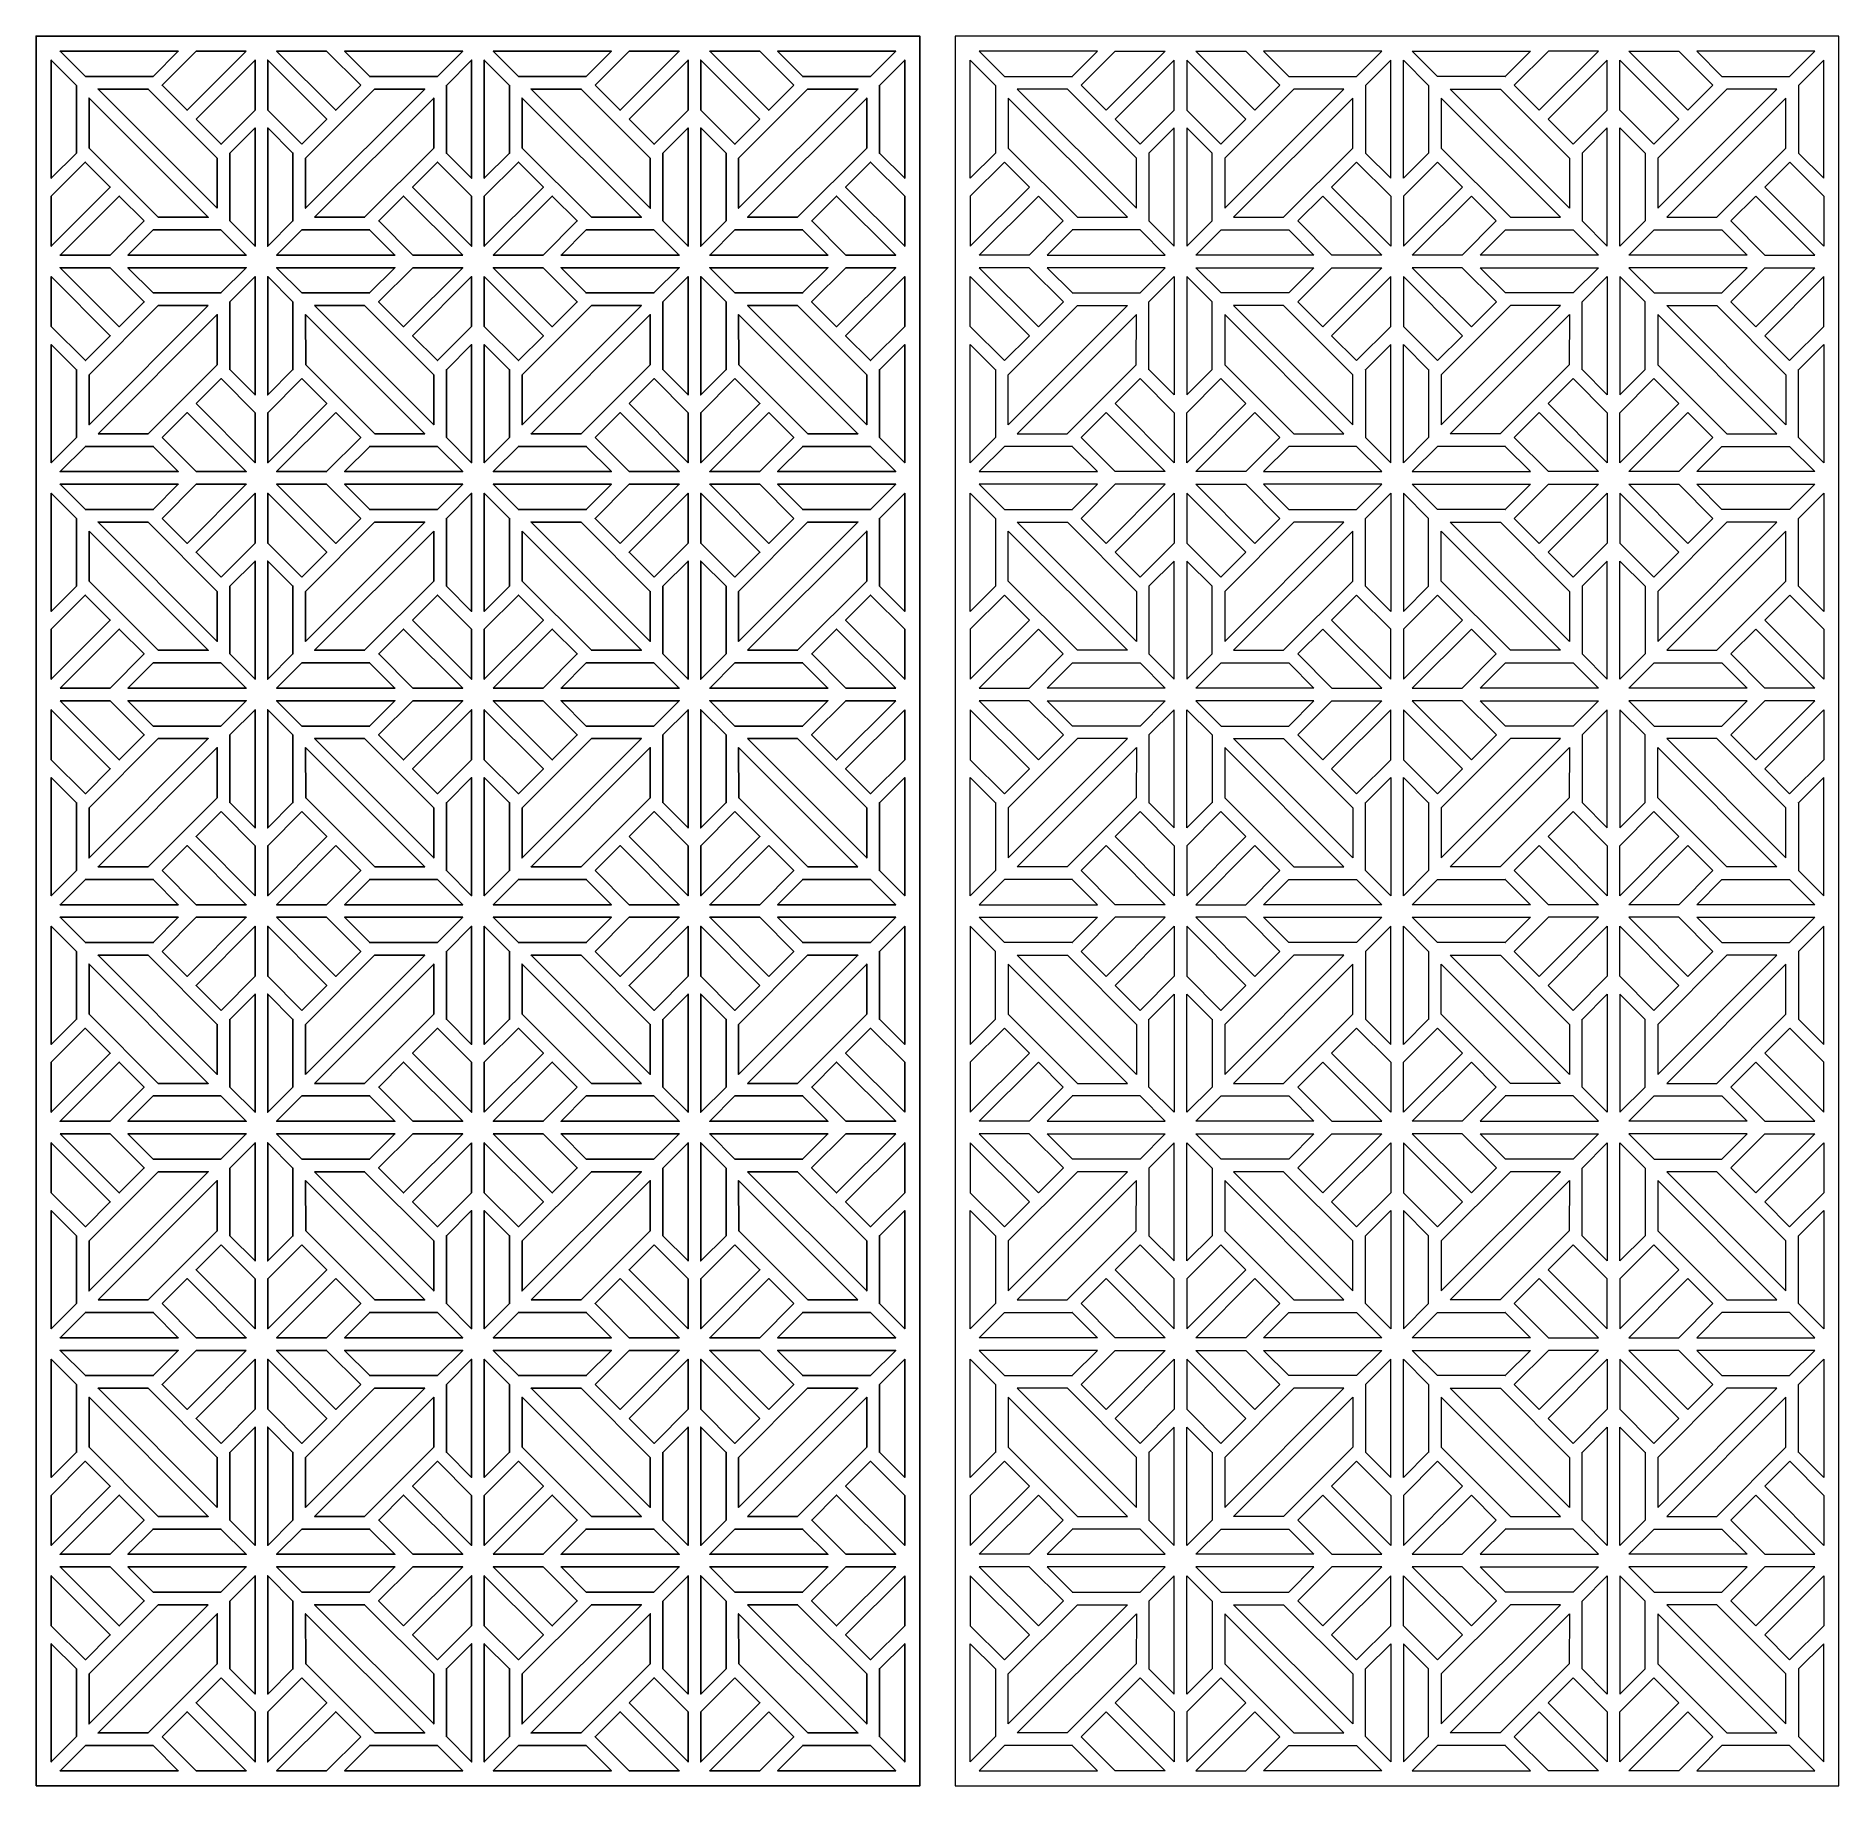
# Model space of a CAD drawing. Header units: centimetres. Extents: x -9.7 to 10.1, y -10.4 to 8.8.
import ezdxf

# ---------------------------------------------------------------- set-up
doc = ezdxf.new("R2010")
doc.units = ezdxf.units.CM
doc.header["$MEASUREMENT"] = 0

msp = doc.modelspace()

# ---------------------------------------------------------------- linework, layer by layer
at = {"color": 177}
for points, knots in [([(-9.6675, -10.37523), (-9.6675, -10.37523), (-9.6675, 8.76644), (-9.6675, 8.76644), (-9.6675, 8.76644), (-9.6675, 8.76644), (0, 8.76644), (0, 8.76644), (0, 8.76644), (0, 8.76644), (0, -10.37523), (0, -10.37523), (0, -10.37523), (0, -10.37523), (-9.6675, -10.37523), (-9.6675, -10.37523)], [0, 0, 0, 0, 0.2, 0.2, 0.2, 0.2, 0.4, 0.4, 0.4, 0.4, 0.6, 0.6, 0.6, 0.6, 1, 1, 1, 1]), ([(-9.22556, 7.48634), (-9.22556, 7.48634), (-9.50177, 7.21012), (-9.50177, 7.21012), (-9.50177, 7.21012), (-9.50177, 7.21012), (-9.50177, 8.50306), (-9.50177, 8.50306), (-9.50177, 8.50306), (-9.50177, 8.50306), (-9.22556, 8.22684), (-9.22556, 8.22684), (-9.22556, 8.22684), (-9.22556, 8.22684), (-9.22556, 7.48465), (-9.22556, 7.48465), (-9.22556, 7.48465), (-9.22556, 7.48465), (-9.22556, 7.48634), (-9.22556, 7.48634)], [0, 0, 0, 0, 0.16666667, 0.16666667, 0.16666667, 0.16666667, 0.33333333, 0.33333333, 0.33333333, 0.33333333, 0.5, 0.5, 0.5, 0.5, 0.66666667, 0.66666667, 0.66666667, 0.66666667, 1, 1, 1, 1]), ([(-8.38741, 8.3245), (-8.38741, 8.3245), (-8.11119, 8.60071), (-8.11119, 8.60071), (-8.11119, 8.60071), (-8.11119, 8.60071), (-9.40412, 8.60071), (-9.40412, 8.60071), (-9.40412, 8.60071), (-9.40412, 8.60071), (-9.1279, 8.3245), (-9.1279, 8.3245), (-9.1279, 8.3245), (-9.1279, 8.3245), (-8.38571, 8.3245), (-8.38571, 8.3245), (-8.38571, 8.3245), (-8.38571, 8.3245), (-8.38656, 8.32535), (-8.38656, 8.32535), (-8.38656, 8.32535), (-8.38656, 8.32535), (-8.38741, 8.3245), (-8.38741, 8.3245)], [0, 0, 0, 0, 0.14285714, 0.14285714, 0.14285714, 0.14285714, 0.28571429, 0.28571429, 0.28571429, 0.28571429, 0.42857143, 0.42857143, 0.42857143, 0.42857143, 0.57142857, 0.57142857, 0.57142857, 0.57142857, 0.71428571, 0.71428571, 0.71428571, 0.71428571, 1, 1, 1, 1]), ([(-7.369, 8.60071), (-7.369, 8.60071), (-7.91588, 8.60071), (-7.91588, 8.60071), (-7.91588, 8.60071), (-7.91588, 8.60071), (-8.2889, 8.22769), (-8.2889, 8.22769), (-8.2889, 8.22769), (-8.2889, 8.22769), (-8.01547, 7.95425), (-8.01547, 7.95425), (-8.01547, 7.95425), (-8.01547, 7.95425), (-7.369, 8.60071), (-7.369, 8.60071)], [0, 0, 0, 0, 0.2, 0.2, 0.2, 0.2, 0.4, 0.4, 0.4, 0.4, 0.6, 0.6, 0.6, 0.6, 1, 1, 1, 1]), ([(-7.91781, 7.85659), (-7.91781, 7.85659), (-7.27135, 8.50306), (-7.27135, 8.50306), (-7.27135, 8.50306), (-7.27135, 8.50306), (-7.27135, 7.95618), (-7.27135, 7.95618), (-7.27135, 7.95618), (-7.27135, 7.95618), (-7.64437, 7.58315), (-7.64437, 7.58315), (-7.64437, 7.58315), (-7.64437, 7.58315), (-7.91781, 7.85659), (-7.91781, 7.85659)], [0, 0, 0, 0, 0.2, 0.2, 0.2, 0.2, 0.4, 0.4, 0.4, 0.4, 0.6, 0.6, 0.6, 0.6, 1, 1, 1, 1]), ([(-6.76021, 7.58315), (-6.76021, 7.58315), (-7.13324, 7.95618), (-7.13324, 7.95618), (-7.13324, 7.95618), (-7.13324, 7.95618), (-7.13324, 8.50306), (-7.13324, 8.50306), (-7.13324, 8.50306), (-7.13324, 8.50306), (-6.48677, 7.85659), (-6.48677, 7.85659), (-6.48677, 7.85659), (-6.48677, 7.85659), (-6.76021, 7.58315), (-6.76021, 7.58315)], [0, 0, 0, 0, 0.2, 0.2, 0.2, 0.2, 0.4, 0.4, 0.4, 0.4, 0.6, 0.6, 0.6, 0.6, 1, 1, 1, 1]), ([(-6.11568, 8.22769), (-6.11568, 8.22769), (-6.4887, 8.60071), (-6.4887, 8.60071), (-6.4887, 8.60071), (-6.4887, 8.60071), (-7.03558, 8.60071), (-7.03558, 8.60071), (-7.03558, 8.60071), (-7.03558, 8.60071), (-6.38912, 7.95425), (-6.38912, 7.95425), (-6.38912, 7.95425), (-6.38912, 7.95425), (-6.11568, 8.22769), (-6.11568, 8.22769)], [0, 0, 0, 0, 0.2, 0.2, 0.2, 0.2, 0.4, 0.4, 0.4, 0.4, 0.6, 0.6, 0.6, 0.6, 1, 1, 1, 1]), ([(-6.01803, 8.32535), (-6.01803, 8.32535), (-6.01886, 8.3245), (-6.01886, 8.3245), (-6.01886, 8.3245), (-6.01886, 8.3245), (-5.27668, 8.3245), (-5.27668, 8.3245), (-5.27668, 8.3245), (-5.27668, 8.3245), (-5.00046, 8.60071), (-5.00046, 8.60071), (-5.00046, 8.60071), (-5.00046, 8.60071), (-6.29339, 8.60071), (-6.29339, 8.60071), (-6.29339, 8.60071), (-6.29339, 8.60071), (-6.01718, 8.3245), (-6.01718, 8.3245), (-6.01718, 8.3245), (-6.01718, 8.3245), (-6.01803, 8.32535), (-6.01803, 8.32535)], [0, 0, 0, 0, 0.14285714, 0.14285714, 0.14285714, 0.14285714, 0.28571429, 0.28571429, 0.28571429, 0.28571429, 0.42857143, 0.42857143, 0.42857143, 0.42857143, 0.57142857, 0.57142857, 0.57142857, 0.57142857, 0.71428571, 0.71428571, 0.71428571, 0.71428571, 1, 1, 1, 1]), ([(-5.17902, 7.48634), (-5.17902, 7.48634), (-4.9028, 7.21012), (-4.9028, 7.21012), (-4.9028, 7.21012), (-4.9028, 7.21012), (-4.9028, 8.50306), (-4.9028, 8.50306), (-4.9028, 8.50306), (-4.9028, 8.50306), (-5.17902, 8.22684), (-5.17902, 8.22684), (-5.17902, 8.22684), (-5.17902, 8.22684), (-5.17902, 7.48465), (-5.17902, 7.48465), (-5.17902, 7.48465), (-5.17902, 7.48465), (-5.17902, 7.48634), (-5.17902, 7.48634)], [0, 0, 0, 0, 0.16666667, 0.16666667, 0.16666667, 0.16666667, 0.33333333, 0.33333333, 0.33333333, 0.33333333, 0.5, 0.5, 0.5, 0.5, 0.66666667, 0.66666667, 0.66666667, 0.66666667, 1, 1, 1, 1]), ([(-4.48848, 7.48634), (-4.48848, 7.48634), (-4.7647, 7.21012), (-4.7647, 7.21012), (-4.7647, 7.21012), (-4.7647, 7.21012), (-4.7647, 8.50306), (-4.7647, 8.50306), (-4.7647, 8.50306), (-4.7647, 8.50306), (-4.48848, 8.22684), (-4.48848, 8.22684), (-4.48848, 8.22684), (-4.48848, 8.22684), (-4.48848, 7.48465), (-4.48848, 7.48465), (-4.48848, 7.48465), (-4.48848, 7.48465), (-4.48848, 7.48634), (-4.48848, 7.48634)], [0, 0, 0, 0, 0.16666667, 0.16666667, 0.16666667, 0.16666667, 0.33333333, 0.33333333, 0.33333333, 0.33333333, 0.5, 0.5, 0.5, 0.5, 0.66666667, 0.66666667, 0.66666667, 0.66666667, 1, 1, 1, 1]), ([(-3.64948, 8.32535), (-3.64948, 8.32535), (-3.64864, 8.3245), (-3.64864, 8.3245), (-3.64864, 8.3245), (-3.64864, 8.3245), (-4.39083, 8.3245), (-4.39083, 8.3245), (-4.39083, 8.3245), (-4.39083, 8.3245), (-4.66705, 8.60071), (-4.66705, 8.60071), (-4.66705, 8.60071), (-4.66705, 8.60071), (-3.37411, 8.60071), (-3.37411, 8.60071), (-3.37411, 8.60071), (-3.37411, 8.60071), (-3.65033, 8.3245), (-3.65033, 8.3245), (-3.65033, 8.3245), (-3.65033, 8.3245), (-3.64948, 8.32535), (-3.64948, 8.32535)], [0, 0, 0, 0, 0.14285714, 0.14285714, 0.14285714, 0.14285714, 0.28571429, 0.28571429, 0.28571429, 0.28571429, 0.42857143, 0.42857143, 0.42857143, 0.42857143, 0.57142857, 0.57142857, 0.57142857, 0.57142857, 0.71428571, 0.71428571, 0.71428571, 0.71428571, 1, 1, 1, 1]), ([(-3.55183, 8.22769), (-3.55183, 8.22769), (-3.17881, 8.60071), (-3.17881, 8.60071), (-3.17881, 8.60071), (-3.17881, 8.60071), (-2.63193, 8.60071), (-2.63193, 8.60071), (-2.63193, 8.60071), (-2.63193, 8.60071), (-3.27839, 7.95425), (-3.27839, 7.95425), (-3.27839, 7.95425), (-3.27839, 7.95425), (-3.55183, 8.22769), (-3.55183, 8.22769)], [0, 0, 0, 0, 0.2, 0.2, 0.2, 0.2, 0.4, 0.4, 0.4, 0.4, 0.6, 0.6, 0.6, 0.6, 1, 1, 1, 1]), ([(-3.18073, 7.85659), (-3.18073, 7.85659), (-2.53427, 8.50306), (-2.53427, 8.50306), (-2.53427, 8.50306), (-2.53427, 8.50306), (-2.53427, 7.95618), (-2.53427, 7.95618), (-2.53427, 7.95618), (-2.53427, 7.95618), (-2.9073, 7.58315), (-2.9073, 7.58315), (-2.9073, 7.58315), (-2.9073, 7.58315), (-3.18073, 7.85659), (-3.18073, 7.85659)], [0, 0, 0, 0, 0.2, 0.2, 0.2, 0.2, 0.4, 0.4, 0.4, 0.4, 0.6, 0.6, 0.6, 0.6, 1, 1, 1, 1]), ([(-1.7497, 7.85659), (-1.7497, 7.85659), (-2.39616, 8.50306), (-2.39616, 8.50306), (-2.39616, 8.50306), (-2.39616, 8.50306), (-2.39616, 7.95618), (-2.39616, 7.95618), (-2.39616, 7.95618), (-2.39616, 7.95618), (-2.02313, 7.58315), (-2.02313, 7.58315), (-2.02313, 7.58315), (-2.02313, 7.58315), (-1.7497, 7.85659), (-1.7497, 7.85659)], [0, 0, 0, 0, 0.2, 0.2, 0.2, 0.2, 0.4, 0.4, 0.4, 0.4, 0.6, 0.6, 0.6, 0.6, 1, 1, 1, 1]), ([(-1.37861, 8.22769), (-1.37861, 8.22769), (-1.75163, 8.60071), (-1.75163, 8.60071), (-1.75163, 8.60071), (-1.75163, 8.60071), (-2.2985, 8.60071), (-2.2985, 8.60071), (-2.2985, 8.60071), (-2.2985, 8.60071), (-1.65204, 7.95425), (-1.65204, 7.95425), (-1.65204, 7.95425), (-1.65204, 7.95425), (-1.37861, 8.22769), (-1.37861, 8.22769)], [0, 0, 0, 0, 0.2, 0.2, 0.2, 0.2, 0.4, 0.4, 0.4, 0.4, 0.6, 0.6, 0.6, 0.6, 1, 1, 1, 1]), ([(-1.28095, 8.32535), (-1.28095, 8.32535), (-1.28179, 8.3245), (-1.28179, 8.3245), (-1.28179, 8.3245), (-1.28179, 8.3245), (-0.5396, 8.3245), (-0.5396, 8.3245), (-0.5396, 8.3245), (-0.5396, 8.3245), (-0.26338, 8.60071), (-0.26338, 8.60071), (-0.26338, 8.60071), (-0.26338, 8.60071), (-1.55632, 8.60071), (-1.55632, 8.60071), (-1.55632, 8.60071), (-1.55632, 8.60071), (-1.2801, 8.3245), (-1.2801, 8.3245), (-1.2801, 8.3245), (-1.2801, 8.3245), (-1.28095, 8.32535), (-1.28095, 8.32535)], [0, 0, 0, 0, 0.14285714, 0.14285714, 0.14285714, 0.14285714, 0.28571429, 0.28571429, 0.28571429, 0.28571429, 0.42857143, 0.42857143, 0.42857143, 0.42857143, 0.57142857, 0.57142857, 0.57142857, 0.57142857, 0.71428571, 0.71428571, 0.71428571, 0.71428571, 1, 1, 1, 1]), ([(-0.44195, 7.48634), (-0.44195, 7.48634), (-0.16573, 7.21012), (-0.16573, 7.21012), (-0.16573, 7.21012), (-0.16573, 7.21012), (-0.16573, 8.50306), (-0.16573, 8.50306), (-0.16573, 8.50306), (-0.16573, 8.50306), (-0.44195, 8.22684), (-0.44195, 8.22684), (-0.44195, 8.22684), (-0.44195, 8.22684), (-0.44195, 7.48465), (-0.44195, 7.48465), (-0.44195, 7.48465), (-0.44195, 7.48465), (-0.44195, 7.48634), (-0.44195, 7.48634)], [0, 0, 0, 0, 0.16666667, 0.16666667, 0.16666667, 0.16666667, 0.33333333, 0.33333333, 0.33333333, 0.33333333, 0.5, 0.5, 0.5, 0.5, 0.66666667, 0.66666667, 0.66666667, 0.66666667, 1, 1, 1, 1]), ([(-8.3302, 6.7846), (-8.3302, 6.7846), (-9.08745, 7.54186), (-9.08745, 7.54186), (-9.08745, 7.54186), (-9.08745, 7.54186), (-9.08745, 8.08873), (-9.08745, 8.08873), (-9.08745, 8.08873), (-9.08745, 8.08873), (-7.78332, 6.7846), (-7.78332, 6.7846), (-7.78332, 6.7846), (-7.78332, 6.7846), (-8.3302, 6.7846), (-8.3302, 6.7846)], [0, 0, 0, 0, 0.2, 0.2, 0.2, 0.2, 0.4, 0.4, 0.4, 0.4, 0.6, 0.6, 0.6, 0.6, 1, 1, 1, 1]), ([(-7.68567, 6.88226), (-7.68567, 6.88226), (-8.98979, 8.18639), (-8.98979, 8.18639), (-8.98979, 8.18639), (-8.98979, 8.18639), (-8.44019, 8.18571), (-8.44019, 8.18571), (-8.44019, 8.18571), (-8.44019, 8.18571), (-7.68567, 7.42914), (-7.68567, 7.42914), (-7.68567, 7.42914), (-7.68567, 7.42914), (-7.68567, 6.88226), (-7.68567, 6.88226)], [0, 0, 0, 0, 0.2, 0.2, 0.2, 0.2, 0.4, 0.4, 0.4, 0.4, 0.6, 0.6, 0.6, 0.6, 1, 1, 1, 1]), ([(-6.71892, 7.42914), (-6.71892, 7.42914), (-5.96439, 8.18571), (-5.96439, 8.18571), (-5.96439, 8.18571), (-5.96439, 8.18571), (-5.41478, 8.18639), (-5.41478, 8.18639), (-5.41478, 8.18639), (-5.41478, 8.18639), (-6.71892, 6.88226), (-6.71892, 6.88226), (-6.71892, 6.88226), (-6.71892, 6.88226), (-6.71892, 7.42914), (-6.71892, 7.42914)], [0, 0, 0, 0, 0.2, 0.2, 0.2, 0.2, 0.4, 0.4, 0.4, 0.4, 0.6, 0.6, 0.6, 0.6, 1, 1, 1, 1]), ([(-6.62126, 6.7846), (-6.62126, 6.7846), (-5.31713, 8.08873), (-5.31713, 8.08873), (-5.31713, 8.08873), (-5.31713, 8.08873), (-5.31713, 7.54186), (-5.31713, 7.54186), (-5.31713, 7.54186), (-5.31713, 7.54186), (-6.07438, 6.7846), (-6.07438, 6.7846), (-6.07438, 6.7846), (-6.07438, 6.7846), (-6.62126, 6.7846), (-6.62126, 6.7846)], [0, 0, 0, 0, 0.2, 0.2, 0.2, 0.2, 0.4, 0.4, 0.4, 0.4, 0.6, 0.6, 0.6, 0.6, 1, 1, 1, 1]), ([(-3.59313, 6.7846), (-3.59313, 6.7846), (-4.35038, 7.54186), (-4.35038, 7.54186), (-4.35038, 7.54186), (-4.35038, 7.54186), (-4.35038, 8.08873), (-4.35038, 8.08873), (-4.35038, 8.08873), (-4.35038, 8.08873), (-3.04625, 6.7846), (-3.04625, 6.7846), (-3.04625, 6.7846), (-3.04625, 6.7846), (-3.59313, 6.7846), (-3.59313, 6.7846)], [0, 0, 0, 0, 0.2, 0.2, 0.2, 0.2, 0.4, 0.4, 0.4, 0.4, 0.6, 0.6, 0.6, 0.6, 1, 1, 1, 1]), ([(-2.94859, 7.42914), (-2.94859, 7.42914), (-3.70312, 8.18571), (-3.70312, 8.18571), (-3.70312, 8.18571), (-3.70312, 8.18571), (-4.25272, 8.18639), (-4.25272, 8.18639), (-4.25272, 8.18639), (-4.25272, 8.18639), (-2.94859, 6.88226), (-2.94859, 6.88226), (-2.94859, 6.88226), (-2.94859, 6.88226), (-2.94859, 7.42914), (-2.94859, 7.42914)], [0, 0, 0, 0, 0.2, 0.2, 0.2, 0.2, 0.4, 0.4, 0.4, 0.4, 0.6, 0.6, 0.6, 0.6, 1, 1, 1, 1]), ([(-1.98184, 7.42914), (-1.98184, 7.42914), (-1.22732, 8.18571), (-1.22732, 8.18571), (-1.22732, 8.18571), (-1.22732, 8.18571), (-0.67771, 8.18639), (-0.67771, 8.18639), (-0.67771, 8.18639), (-0.67771, 8.18639), (-1.98184, 6.88226), (-1.98184, 6.88226), (-1.98184, 6.88226), (-1.98184, 6.88226), (-1.98184, 7.42914), (-1.98184, 7.42914)], [0, 0, 0, 0, 0.2, 0.2, 0.2, 0.2, 0.4, 0.4, 0.4, 0.4, 0.6, 0.6, 0.6, 0.6, 1, 1, 1, 1]), ([(-1.33731, 6.7846), (-1.33731, 6.7846), (-1.88419, 6.7846), (-1.88419, 6.7846), (-1.88419, 6.7846), (-1.88419, 6.7846), (-0.58006, 8.08873), (-0.58006, 8.08873), (-0.58006, 8.08873), (-0.58006, 8.08873), (-0.58006, 7.54186), (-0.58006, 7.54186), (-0.58006, 7.54186), (-0.58006, 7.54186), (-1.33731, 6.7846), (-1.33731, 6.7846)], [0, 0, 0, 0, 0.2, 0.2, 0.2, 0.2, 0.4, 0.4, 0.4, 0.4, 0.6, 0.6, 0.6, 0.6, 1, 1, 1, 1]), ([(-7.54671, 7.4855), (-7.54671, 7.4855), (-7.54756, 7.48634), (-7.54756, 7.48634), (-7.54756, 7.48634), (-7.54756, 7.48634), (-7.54756, 6.74415), (-7.54756, 6.74415), (-7.54756, 6.74415), (-7.54756, 6.74415), (-7.27135, 6.46794), (-7.27135, 6.46794), (-7.27135, 6.46794), (-7.27135, 6.46794), (-7.27135, 7.76087), (-7.27135, 7.76087), (-7.27135, 7.76087), (-7.27135, 7.76087), (-7.54756, 7.48465), (-7.54756, 7.48465), (-7.54756, 7.48465), (-7.54756, 7.48465), (-7.54671, 7.4855), (-7.54671, 7.4855)], [0, 0, 0, 0, 0.14285714, 0.14285714, 0.14285714, 0.14285714, 0.28571429, 0.28571429, 0.28571429, 0.28571429, 0.42857143, 0.42857143, 0.42857143, 0.42857143, 0.57142857, 0.57142857, 0.57142857, 0.57142857, 0.71428571, 0.71428571, 0.71428571, 0.71428571, 1, 1, 1, 1]), ([(-6.85702, 7.48465), (-6.85702, 7.48465), (-7.13324, 7.76087), (-7.13324, 7.76087), (-7.13324, 7.76087), (-7.13324, 7.76087), (-7.13324, 6.46794), (-7.13324, 6.46794), (-7.13324, 6.46794), (-7.13324, 6.46794), (-6.85702, 6.74415), (-6.85702, 6.74415), (-6.85702, 6.74415), (-6.85702, 6.74415), (-6.85702, 7.48634), (-6.85702, 7.48634), (-6.85702, 7.48634), (-6.85702, 7.48634), (-6.85787, 7.4855), (-6.85787, 7.4855), (-6.85787, 7.4855), (-6.85787, 7.4855), (-6.85702, 7.48465), (-6.85702, 7.48465)], [0, 0, 0, 0, 0.14285714, 0.14285714, 0.14285714, 0.14285714, 0.28571429, 0.28571429, 0.28571429, 0.28571429, 0.42857143, 0.42857143, 0.42857143, 0.42857143, 0.57142857, 0.57142857, 0.57142857, 0.57142857, 0.71428571, 0.71428571, 0.71428571, 0.71428571, 1, 1, 1, 1]), ([(-2.80964, 7.4855), (-2.80964, 7.4855), (-2.81048, 7.48634), (-2.81048, 7.48634), (-2.81048, 7.48634), (-2.81048, 7.48634), (-2.81048, 6.74415), (-2.81048, 6.74415), (-2.81048, 6.74415), (-2.81048, 6.74415), (-2.53427, 6.46794), (-2.53427, 6.46794), (-2.53427, 6.46794), (-2.53427, 6.46794), (-2.53427, 7.76087), (-2.53427, 7.76087), (-2.53427, 7.76087), (-2.53427, 7.76087), (-2.81048, 7.48465), (-2.81048, 7.48465), (-2.81048, 7.48465), (-2.81048, 7.48465), (-2.80964, 7.4855), (-2.80964, 7.4855)], [0, 0, 0, 0, 0.14285714, 0.14285714, 0.14285714, 0.14285714, 0.28571429, 0.28571429, 0.28571429, 0.28571429, 0.42857143, 0.42857143, 0.42857143, 0.42857143, 0.57142857, 0.57142857, 0.57142857, 0.57142857, 0.71428571, 0.71428571, 0.71428571, 0.71428571, 1, 1, 1, 1]), ([(-2.12079, 7.4855), (-2.12079, 7.4855), (-2.11995, 7.48634), (-2.11995, 7.48634), (-2.11995, 7.48634), (-2.11995, 7.48634), (-2.11995, 6.74415), (-2.11995, 6.74415), (-2.11995, 6.74415), (-2.11995, 6.74415), (-2.39616, 6.46794), (-2.39616, 6.46794), (-2.39616, 6.46794), (-2.39616, 6.46794), (-2.39616, 7.76087), (-2.39616, 7.76087), (-2.39616, 7.76087), (-2.39616, 7.76087), (-2.11995, 7.48465), (-2.11995, 7.48465), (-2.11995, 7.48465), (-2.11995, 7.48465), (-2.12079, 7.4855), (-2.12079, 7.4855)], [0, 0, 0, 0, 0.14285714, 0.14285714, 0.14285714, 0.14285714, 0.28571429, 0.28571429, 0.28571429, 0.28571429, 0.42857143, 0.42857143, 0.42857143, 0.42857143, 0.57142857, 0.57142857, 0.57142857, 0.57142857, 0.71428571, 0.71428571, 0.71428571, 0.71428571, 1, 1, 1, 1]), ([(-9.50177, 7.01482), (-9.50177, 7.01482), (-9.12875, 7.38784), (-9.12875, 7.38784), (-9.12875, 7.38784), (-9.12875, 7.38784), (-8.85531, 7.1144), (-8.85531, 7.1144), (-8.85531, 7.1144), (-8.85531, 7.1144), (-9.50177, 6.46794), (-9.50177, 6.46794), (-9.50177, 6.46794), (-9.50177, 6.46794), (-9.50177, 7.01482), (-9.50177, 7.01482)], [0, 0, 0, 0, 0.2, 0.2, 0.2, 0.2, 0.4, 0.4, 0.4, 0.4, 0.6, 0.6, 0.6, 0.6, 1, 1, 1, 1]), ([(-4.9028, 7.01482), (-4.9028, 7.01482), (-5.27583, 7.38784), (-5.27583, 7.38784), (-5.27583, 7.38784), (-5.27583, 7.38784), (-5.54927, 7.1144), (-5.54927, 7.1144), (-5.54927, 7.1144), (-5.54927, 7.1144), (-4.9028, 6.46794), (-4.9028, 6.46794), (-4.9028, 6.46794), (-4.9028, 6.46794), (-4.9028, 7.01482), (-4.9028, 7.01482)], [0, 0, 0, 0, 0.2, 0.2, 0.2, 0.2, 0.4, 0.4, 0.4, 0.4, 0.6, 0.6, 0.6, 0.6, 1, 1, 1, 1]), ([(-4.7647, 7.01482), (-4.7647, 7.01482), (-4.39168, 7.38784), (-4.39168, 7.38784), (-4.39168, 7.38784), (-4.39168, 7.38784), (-4.11823, 7.1144), (-4.11823, 7.1144), (-4.11823, 7.1144), (-4.11823, 7.1144), (-4.7647, 6.46794), (-4.7647, 6.46794), (-4.7647, 6.46794), (-4.7647, 6.46794), (-4.7647, 7.01482), (-4.7647, 7.01482)], [0, 0, 0, 0, 0.2, 0.2, 0.2, 0.2, 0.4, 0.4, 0.4, 0.4, 0.6, 0.6, 0.6, 0.6, 1, 1, 1, 1]), ([(-0.16573, 7.01482), (-0.16573, 7.01482), (-0.53876, 7.38784), (-0.53876, 7.38784), (-0.53876, 7.38784), (-0.53876, 7.38784), (-0.8122, 7.1144), (-0.8122, 7.1144), (-0.8122, 7.1144), (-0.8122, 7.1144), (-0.16573, 6.46794), (-0.16573, 6.46794), (-0.16573, 6.46794), (-0.16573, 6.46794), (-0.16573, 7.01482), (-0.16573, 7.01482)], [0, 0, 0, 0, 0.2, 0.2, 0.2, 0.2, 0.4, 0.4, 0.4, 0.4, 0.6, 0.6, 0.6, 0.6, 1, 1, 1, 1]), ([(-8.48522, 6.74431), (-8.48522, 6.74431), (-8.75765, 7.01675), (-8.75765, 7.01675), (-8.75765, 7.01675), (-8.75765, 7.01675), (-9.40412, 6.37028), (-9.40412, 6.37028), (-9.40412, 6.37028), (-9.40412, 6.37028), (-8.85724, 6.37028), (-8.85724, 6.37028), (-8.85724, 6.37028), (-8.85724, 6.37028), (-8.48522, 6.74431), (-8.48522, 6.74431)], [0, 0, 0, 0, 0.2, 0.2, 0.2, 0.2, 0.4, 0.4, 0.4, 0.4, 0.6, 0.6, 0.6, 0.6, 1, 1, 1, 1]), ([(-5.00046, 6.37028), (-5.00046, 6.37028), (-5.64692, 7.01675), (-5.64692, 7.01675), (-5.64692, 7.01675), (-5.64692, 7.01675), (-5.91936, 6.74431), (-5.91936, 6.74431), (-5.91936, 6.74431), (-5.91936, 6.74431), (-5.54734, 6.37028), (-5.54734, 6.37028), (-5.54734, 6.37028), (-5.54734, 6.37028), (-5.00046, 6.37028), (-5.00046, 6.37028)], [0, 0, 0, 0, 0.2, 0.2, 0.2, 0.2, 0.4, 0.4, 0.4, 0.4, 0.6, 0.6, 0.6, 0.6, 1, 1, 1, 1]), ([(-4.12017, 6.37028), (-4.12017, 6.37028), (-3.74814, 6.74431), (-3.74814, 6.74431), (-3.74814, 6.74431), (-3.74814, 6.74431), (-4.02058, 7.01675), (-4.02058, 7.01675), (-4.02058, 7.01675), (-4.02058, 7.01675), (-4.66705, 6.37028), (-4.66705, 6.37028), (-4.66705, 6.37028), (-4.66705, 6.37028), (-4.12017, 6.37028), (-4.12017, 6.37028)], [0, 0, 0, 0, 0.2, 0.2, 0.2, 0.2, 0.4, 0.4, 0.4, 0.4, 0.6, 0.6, 0.6, 0.6, 1, 1, 1, 1]), ([(-0.81026, 6.37028), (-0.81026, 6.37028), (-1.18229, 6.74431), (-1.18229, 6.74431), (-1.18229, 6.74431), (-1.18229, 6.74431), (-0.90985, 7.01675), (-0.90985, 7.01675), (-0.90985, 7.01675), (-0.90985, 7.01675), (-0.26338, 6.37028), (-0.26338, 6.37028), (-0.26338, 6.37028), (-0.26338, 6.37028), (-0.81026, 6.37028), (-0.81026, 6.37028)], [0, 0, 0, 0, 0.2, 0.2, 0.2, 0.2, 0.4, 0.4, 0.4, 0.4, 0.6, 0.6, 0.6, 0.6, 1, 1, 1, 1]), ([(-8.38571, 6.64649), (-8.38571, 6.64649), (-8.66193, 6.37028), (-8.66193, 6.37028), (-8.66193, 6.37028), (-8.66193, 6.37028), (-7.369, 6.37028), (-7.369, 6.37028), (-7.369, 6.37028), (-7.369, 6.37028), (-7.64521, 6.64649), (-7.64521, 6.64649), (-7.64521, 6.64649), (-7.64521, 6.64649), (-8.38741, 6.64649), (-8.38741, 6.64649), (-8.38741, 6.64649), (-8.38741, 6.64649), (-8.38656, 6.64565), (-8.38656, 6.64565), (-8.38656, 6.64565), (-8.38656, 6.64565), (-8.38571, 6.64649), (-8.38571, 6.64649)], [0, 0, 0, 0, 0.14285714, 0.14285714, 0.14285714, 0.14285714, 0.28571429, 0.28571429, 0.28571429, 0.28571429, 0.42857143, 0.42857143, 0.42857143, 0.42857143, 0.57142857, 0.57142857, 0.57142857, 0.57142857, 0.71428571, 0.71428571, 0.71428571, 0.71428571, 1, 1, 1, 1]), ([(-6.01886, 6.64649), (-6.01886, 6.64649), (-5.74265, 6.37028), (-5.74265, 6.37028), (-5.74265, 6.37028), (-5.74265, 6.37028), (-7.03558, 6.37028), (-7.03558, 6.37028), (-7.03558, 6.37028), (-7.03558, 6.37028), (-6.75937, 6.64649), (-6.75937, 6.64649), (-6.75937, 6.64649), (-6.75937, 6.64649), (-6.01718, 6.64649), (-6.01718, 6.64649), (-6.01718, 6.64649), (-6.01718, 6.64649), (-6.01803, 6.64565), (-6.01803, 6.64565), (-6.01803, 6.64565), (-6.01803, 6.64565), (-6.01886, 6.64649), (-6.01886, 6.64649)], [0, 0, 0, 0, 0.14285714, 0.14285714, 0.14285714, 0.14285714, 0.28571429, 0.28571429, 0.28571429, 0.28571429, 0.42857143, 0.42857143, 0.42857143, 0.42857143, 0.57142857, 0.57142857, 0.57142857, 0.57142857, 0.71428571, 0.71428571, 0.71428571, 0.71428571, 1, 1, 1, 1]), ([(-3.64948, 6.64565), (-3.64948, 6.64565), (-3.65033, 6.64649), (-3.65033, 6.64649), (-3.65033, 6.64649), (-3.65033, 6.64649), (-2.90814, 6.64649), (-2.90814, 6.64649), (-2.90814, 6.64649), (-2.90814, 6.64649), (-2.63193, 6.37028), (-2.63193, 6.37028), (-2.63193, 6.37028), (-2.63193, 6.37028), (-3.92485, 6.37028), (-3.92485, 6.37028), (-3.92485, 6.37028), (-3.92485, 6.37028), (-3.64864, 6.64649), (-3.64864, 6.64649), (-3.64864, 6.64649), (-3.64864, 6.64649), (-3.64948, 6.64565), (-3.64948, 6.64565)], [0, 0, 0, 0, 0.14285714, 0.14285714, 0.14285714, 0.14285714, 0.28571429, 0.28571429, 0.28571429, 0.28571429, 0.42857143, 0.42857143, 0.42857143, 0.42857143, 0.57142857, 0.57142857, 0.57142857, 0.57142857, 0.71428571, 0.71428571, 0.71428571, 0.71428571, 1, 1, 1, 1]), ([(-1.28179, 6.64649), (-1.28179, 6.64649), (-1.00558, 6.37028), (-1.00558, 6.37028), (-1.00558, 6.37028), (-1.00558, 6.37028), (-2.2985, 6.37028), (-2.2985, 6.37028), (-2.2985, 6.37028), (-2.2985, 6.37028), (-2.02229, 6.64649), (-2.02229, 6.64649), (-2.02229, 6.64649), (-2.02229, 6.64649), (-1.2801, 6.64649), (-1.2801, 6.64649), (-1.2801, 6.64649), (-1.2801, 6.64649), (-1.28095, 6.64565), (-1.28095, 6.64565), (-1.28095, 6.64565), (-1.28095, 6.64565), (-1.28179, 6.64649), (-1.28179, 6.64649)], [0, 0, 0, 0, 0.14285714, 0.14285714, 0.14285714, 0.14285714, 0.28571429, 0.28571429, 0.28571429, 0.28571429, 0.42857143, 0.42857143, 0.42857143, 0.42857143, 0.57142857, 0.57142857, 0.57142857, 0.57142857, 0.71428571, 0.71428571, 0.71428571, 0.71428571, 1, 1, 1, 1]), ([(-9.50177, 5.58764), (-9.50177, 5.58764), (-9.12775, 5.21562), (-9.12775, 5.21562), (-9.12775, 5.21562), (-9.12775, 5.21562), (-8.85531, 5.48805), (-8.85531, 5.48805), (-8.85531, 5.48805), (-8.85531, 5.48805), (-9.50177, 6.13452), (-9.50177, 6.13452), (-9.50177, 6.13452), (-9.50177, 6.13452), (-9.50177, 5.58764), (-9.50177, 5.58764)], [0, 0, 0, 0, 0.2, 0.2, 0.2, 0.2, 0.4, 0.4, 0.4, 0.4, 0.6, 0.6, 0.6, 0.6, 1, 1, 1, 1]), ([(-8.85724, 6.23217), (-8.85724, 6.23217), (-8.48422, 5.85915), (-8.48422, 5.85915), (-8.48422, 5.85915), (-8.48422, 5.85915), (-8.75765, 5.58571), (-8.75765, 5.58571), (-8.75765, 5.58571), (-8.75765, 5.58571), (-9.40412, 6.23217), (-9.40412, 6.23217), (-9.40412, 6.23217), (-9.40412, 6.23217), (-8.85724, 6.23217), (-8.85724, 6.23217)], [0, 0, 0, 0, 0.2, 0.2, 0.2, 0.2, 0.4, 0.4, 0.4, 0.4, 0.6, 0.6, 0.6, 0.6, 1, 1, 1, 1]), ([(-8.38741, 5.95596), (-8.38741, 5.95596), (-7.64521, 5.95596), (-7.64521, 5.95596), (-7.64521, 5.95596), (-7.64521, 5.95596), (-7.369, 6.23217), (-7.369, 6.23217), (-7.369, 6.23217), (-7.369, 6.23217), (-8.66193, 6.23217), (-8.66193, 6.23217), (-8.66193, 6.23217), (-8.66193, 6.23217), (-8.38571, 5.95596), (-8.38571, 5.95596), (-8.38571, 5.95596), (-8.38571, 5.95596), (-8.38741, 5.95596), (-8.38741, 5.95596)], [0, 0, 0, 0, 0.16666667, 0.16666667, 0.16666667, 0.16666667, 0.33333333, 0.33333333, 0.33333333, 0.33333333, 0.5, 0.5, 0.5, 0.5, 0.66666667, 0.66666667, 0.66666667, 0.66666667, 1, 1, 1, 1]), ([(-7.54671, 5.11696), (-7.54671, 5.11696), (-7.54756, 5.11611), (-7.54756, 5.11611), (-7.54756, 5.11611), (-7.54756, 5.11611), (-7.54756, 5.85831), (-7.54756, 5.85831), (-7.54756, 5.85831), (-7.54756, 5.85831), (-7.27135, 6.13452), (-7.27135, 6.13452), (-7.27135, 6.13452), (-7.27135, 6.13452), (-7.27135, 4.84159), (-7.27135, 4.84159), (-7.27135, 4.84159), (-7.27135, 4.84159), (-7.54756, 5.1178), (-7.54756, 5.1178), (-7.54756, 5.1178), (-7.54756, 5.1178), (-7.54671, 5.11696), (-7.54671, 5.11696)], [0, 0, 0, 0, 0.14285714, 0.14285714, 0.14285714, 0.14285714, 0.28571429, 0.28571429, 0.28571429, 0.28571429, 0.42857143, 0.42857143, 0.42857143, 0.42857143, 0.57142857, 0.57142857, 0.57142857, 0.57142857, 0.71428571, 0.71428571, 0.71428571, 0.71428571, 1, 1, 1, 1]), ([(-6.85787, 5.11696), (-6.85787, 5.11696), (-6.85702, 5.11611), (-6.85702, 5.11611), (-6.85702, 5.11611), (-6.85702, 5.11611), (-6.85702, 5.85831), (-6.85702, 5.85831), (-6.85702, 5.85831), (-6.85702, 5.85831), (-7.13324, 6.13452), (-7.13324, 6.13452), (-7.13324, 6.13452), (-7.13324, 6.13452), (-7.13324, 4.84159), (-7.13324, 4.84159), (-7.13324, 4.84159), (-7.13324, 4.84159), (-6.85702, 5.1178), (-6.85702, 5.1178), (-6.85702, 5.1178), (-6.85702, 5.1178), (-6.85787, 5.11696), (-6.85787, 5.11696)], [0, 0, 0, 0, 0.14285714, 0.14285714, 0.14285714, 0.14285714, 0.28571429, 0.28571429, 0.28571429, 0.28571429, 0.42857143, 0.42857143, 0.42857143, 0.42857143, 0.57142857, 0.57142857, 0.57142857, 0.57142857, 0.71428571, 0.71428571, 0.71428571, 0.71428571, 1, 1, 1, 1]), ([(-6.01718, 5.95596), (-6.01718, 5.95596), (-6.75937, 5.95596), (-6.75937, 5.95596), (-6.75937, 5.95596), (-6.75937, 5.95596), (-7.03558, 6.23217), (-7.03558, 6.23217), (-7.03558, 6.23217), (-7.03558, 6.23217), (-5.74265, 6.23217), (-5.74265, 6.23217), (-5.74265, 6.23217), (-5.74265, 6.23217), (-6.01886, 5.95596), (-6.01886, 5.95596), (-6.01886, 5.95596), (-6.01886, 5.95596), (-6.01718, 5.95596), (-6.01718, 5.95596)], [0, 0, 0, 0, 0.16666667, 0.16666667, 0.16666667, 0.16666667, 0.33333333, 0.33333333, 0.33333333, 0.33333333, 0.5, 0.5, 0.5, 0.5, 0.66666667, 0.66666667, 0.66666667, 0.66666667, 1, 1, 1, 1]), ([(-5.54734, 6.23217), (-5.54734, 6.23217), (-5.92037, 5.85915), (-5.92037, 5.85915), (-5.92037, 5.85915), (-5.92037, 5.85915), (-5.64692, 5.58571), (-5.64692, 5.58571), (-5.64692, 5.58571), (-5.64692, 5.58571), (-5.00046, 6.23217), (-5.00046, 6.23217), (-5.00046, 6.23217), (-5.00046, 6.23217), (-5.54734, 6.23217), (-5.54734, 6.23217)], [0, 0, 0, 0, 0.2, 0.2, 0.2, 0.2, 0.4, 0.4, 0.4, 0.4, 0.6, 0.6, 0.6, 0.6, 1, 1, 1, 1]), ([(-4.9028, 5.58764), (-4.9028, 5.58764), (-5.27684, 5.21562), (-5.27684, 5.21562), (-5.27684, 5.21562), (-5.27684, 5.21562), (-5.54927, 5.48805), (-5.54927, 5.48805), (-5.54927, 5.48805), (-5.54927, 5.48805), (-4.9028, 6.13452), (-4.9028, 6.13452), (-4.9028, 6.13452), (-4.9028, 6.13452), (-4.9028, 5.58764), (-4.9028, 5.58764)], [0, 0, 0, 0, 0.2, 0.2, 0.2, 0.2, 0.4, 0.4, 0.4, 0.4, 0.6, 0.6, 0.6, 0.6, 1, 1, 1, 1]), ([(-4.7647, 6.13452), (-4.7647, 6.13452), (-4.11823, 5.48805), (-4.11823, 5.48805), (-4.11823, 5.48805), (-4.11823, 5.48805), (-4.39067, 5.21562), (-4.39067, 5.21562), (-4.39067, 5.21562), (-4.39067, 5.21562), (-4.7647, 5.58764), (-4.7647, 5.58764), (-4.7647, 5.58764), (-4.7647, 5.58764), (-4.7647, 6.13452), (-4.7647, 6.13452)], [0, 0, 0, 0, 0.2, 0.2, 0.2, 0.2, 0.4, 0.4, 0.4, 0.4, 0.6, 0.6, 0.6, 0.6, 1, 1, 1, 1]), ([(-4.12017, 6.23217), (-4.12017, 6.23217), (-3.74714, 5.85915), (-3.74714, 5.85915), (-3.74714, 5.85915), (-3.74714, 5.85915), (-4.02058, 5.58571), (-4.02058, 5.58571), (-4.02058, 5.58571), (-4.02058, 5.58571), (-4.66705, 6.23217), (-4.66705, 6.23217), (-4.66705, 6.23217), (-4.66705, 6.23217), (-4.12017, 6.23217), (-4.12017, 6.23217)], [0, 0, 0, 0, 0.2, 0.2, 0.2, 0.2, 0.4, 0.4, 0.4, 0.4, 0.6, 0.6, 0.6, 0.6, 1, 1, 1, 1]), ([(-3.64864, 5.95596), (-3.64864, 5.95596), (-3.92485, 6.23217), (-3.92485, 6.23217), (-3.92485, 6.23217), (-3.92485, 6.23217), (-2.63193, 6.23217), (-2.63193, 6.23217), (-2.63193, 6.23217), (-2.63193, 6.23217), (-2.90814, 5.95596), (-2.90814, 5.95596), (-2.90814, 5.95596), (-2.90814, 5.95596), (-3.65033, 5.95596), (-3.65033, 5.95596), (-3.65033, 5.95596), (-3.65033, 5.95596), (-3.64864, 5.95596), (-3.64864, 5.95596)], [0, 0, 0, 0, 0.16666667, 0.16666667, 0.16666667, 0.16666667, 0.33333333, 0.33333333, 0.33333333, 0.33333333, 0.5, 0.5, 0.5, 0.5, 0.66666667, 0.66666667, 0.66666667, 0.66666667, 1, 1, 1, 1]), ([(-2.80964, 5.11696), (-2.80964, 5.11696), (-2.81048, 5.11611), (-2.81048, 5.11611), (-2.81048, 5.11611), (-2.81048, 5.11611), (-2.81048, 5.85831), (-2.81048, 5.85831), (-2.81048, 5.85831), (-2.81048, 5.85831), (-2.53427, 6.13452), (-2.53427, 6.13452), (-2.53427, 6.13452), (-2.53427, 6.13452), (-2.53427, 4.84159), (-2.53427, 4.84159), (-2.53427, 4.84159), (-2.53427, 4.84159), (-2.81048, 5.1178), (-2.81048, 5.1178), (-2.81048, 5.1178), (-2.81048, 5.1178), (-2.80964, 5.11696), (-2.80964, 5.11696)], [0, 0, 0, 0, 0.14285714, 0.14285714, 0.14285714, 0.14285714, 0.28571429, 0.28571429, 0.28571429, 0.28571429, 0.42857143, 0.42857143, 0.42857143, 0.42857143, 0.57142857, 0.57142857, 0.57142857, 0.57142857, 0.71428571, 0.71428571, 0.71428571, 0.71428571, 1, 1, 1, 1]), ([(-2.12079, 5.11696), (-2.12079, 5.11696), (-2.11995, 5.11611), (-2.11995, 5.11611), (-2.11995, 5.11611), (-2.11995, 5.11611), (-2.11995, 5.85831), (-2.11995, 5.85831), (-2.11995, 5.85831), (-2.11995, 5.85831), (-2.39616, 6.13452), (-2.39616, 6.13452), (-2.39616, 6.13452), (-2.39616, 6.13452), (-2.39616, 4.84159), (-2.39616, 4.84159), (-2.39616, 4.84159), (-2.39616, 4.84159), (-2.11995, 5.1178), (-2.11995, 5.1178), (-2.11995, 5.1178), (-2.11995, 5.1178), (-2.12079, 5.11696), (-2.12079, 5.11696)], [0, 0, 0, 0, 0.14285714, 0.14285714, 0.14285714, 0.14285714, 0.28571429, 0.28571429, 0.28571429, 0.28571429, 0.42857143, 0.42857143, 0.42857143, 0.42857143, 0.57142857, 0.57142857, 0.57142857, 0.57142857, 0.71428571, 0.71428571, 0.71428571, 0.71428571, 1, 1, 1, 1]), ([(-1.28179, 5.95596), (-1.28179, 5.95596), (-1.00558, 6.23217), (-1.00558, 6.23217), (-1.00558, 6.23217), (-1.00558, 6.23217), (-2.2985, 6.23217), (-2.2985, 6.23217), (-2.2985, 6.23217), (-2.2985, 6.23217), (-2.02229, 5.95596), (-2.02229, 5.95596), (-2.02229, 5.95596), (-2.02229, 5.95596), (-1.2801, 5.95596), (-1.2801, 5.95596), (-1.2801, 5.95596), (-1.2801, 5.95596), (-1.28179, 5.95596), (-1.28179, 5.95596)], [0, 0, 0, 0, 0.16666667, 0.16666667, 0.16666667, 0.16666667, 0.33333333, 0.33333333, 0.33333333, 0.33333333, 0.5, 0.5, 0.5, 0.5, 0.66666667, 0.66666667, 0.66666667, 0.66666667, 1, 1, 1, 1]), ([(-0.81026, 6.23217), (-0.81026, 6.23217), (-1.18329, 5.85915), (-1.18329, 5.85915), (-1.18329, 5.85915), (-1.18329, 5.85915), (-0.90985, 5.58571), (-0.90985, 5.58571), (-0.90985, 5.58571), (-0.90985, 5.58571), (-0.26338, 6.23217), (-0.26338, 6.23217), (-0.26338, 6.23217), (-0.26338, 6.23217), (-0.81026, 6.23217), (-0.81026, 6.23217)], [0, 0, 0, 0, 0.2, 0.2, 0.2, 0.2, 0.4, 0.4, 0.4, 0.4, 0.6, 0.6, 0.6, 0.6, 1, 1, 1, 1]), ([(-0.16573, 5.58764), (-0.16573, 5.58764), (-0.53976, 5.21562), (-0.53976, 5.21562), (-0.53976, 5.21562), (-0.53976, 5.21562), (-0.8122, 5.48805), (-0.8122, 5.48805), (-0.8122, 5.48805), (-0.8122, 5.48805), (-0.16573, 6.13452), (-0.16573, 6.13452), (-0.16573, 6.13452), (-0.16573, 6.13452), (-0.16573, 5.58764), (-0.16573, 5.58764)], [0, 0, 0, 0, 0.2, 0.2, 0.2, 0.2, 0.4, 0.4, 0.4, 0.4, 0.6, 0.6, 0.6, 0.6, 1, 1, 1, 1]), ([(-7.78332, 5.81785), (-7.78332, 5.81785), (-8.3302, 5.81785), (-8.3302, 5.81785), (-8.3302, 5.81785), (-8.3302, 5.81785), (-9.08745, 5.0606), (-9.08745, 5.0606), (-9.08745, 5.0606), (-9.08745, 5.0606), (-9.08745, 4.51372), (-9.08745, 4.51372), (-9.08745, 4.51372), (-9.08745, 4.51372), (-7.78332, 5.81785), (-7.78332, 5.81785)], [0, 0, 0, 0, 0.2, 0.2, 0.2, 0.2, 0.4, 0.4, 0.4, 0.4, 0.6, 0.6, 0.6, 0.6, 1, 1, 1, 1]), ([(-8.98979, 4.41607), (-8.98979, 4.41607), (-7.68567, 5.7202), (-7.68567, 5.7202), (-7.68567, 5.7202), (-7.68567, 5.7202), (-7.68635, 5.17059), (-7.68635, 5.17059), (-7.68635, 5.17059), (-7.68635, 5.17059), (-8.44292, 4.41607), (-8.44292, 4.41607), (-8.44292, 4.41607), (-8.44292, 4.41607), (-8.98979, 4.41607), (-8.98979, 4.41607)], [0, 0, 0, 0, 0.2, 0.2, 0.2, 0.2, 0.4, 0.4, 0.4, 0.4, 0.6, 0.6, 0.6, 0.6, 1, 1, 1, 1]), ([(-6.71823, 5.17059), (-6.71823, 5.17059), (-6.71892, 5.7202), (-6.71892, 5.7202), (-6.71892, 5.7202), (-6.71892, 5.7202), (-5.41478, 4.41607), (-5.41478, 4.41607), (-5.41478, 4.41607), (-5.41478, 4.41607), (-5.96166, 4.41607), (-5.96166, 4.41607), (-5.96166, 4.41607), (-5.96166, 4.41607), (-6.71823, 5.17059), (-6.71823, 5.17059)], [0, 0, 0, 0, 0.2, 0.2, 0.2, 0.2, 0.4, 0.4, 0.4, 0.4, 0.6, 0.6, 0.6, 0.6, 1, 1, 1, 1]), ([(-6.62126, 5.81785), (-6.62126, 5.81785), (-6.07438, 5.81785), (-6.07438, 5.81785), (-6.07438, 5.81785), (-6.07438, 5.81785), (-5.31713, 5.0606), (-5.31713, 5.0606), (-5.31713, 5.0606), (-5.31713, 5.0606), (-5.31713, 4.51372), (-5.31713, 4.51372), (-5.31713, 4.51372), (-5.31713, 4.51372), (-6.62126, 5.81785), (-6.62126, 5.81785)], [0, 0, 0, 0, 0.2, 0.2, 0.2, 0.2, 0.4, 0.4, 0.4, 0.4, 0.6, 0.6, 0.6, 0.6, 1, 1, 1, 1]), ([(-4.35038, 5.0606), (-4.35038, 5.0606), (-3.59313, 5.81785), (-3.59313, 5.81785), (-3.59313, 5.81785), (-3.59313, 5.81785), (-3.04625, 5.81785), (-3.04625, 5.81785), (-3.04625, 5.81785), (-3.04625, 5.81785), (-4.35038, 4.51372), (-4.35038, 4.51372), (-4.35038, 4.51372), (-4.35038, 4.51372), (-4.35038, 5.0606), (-4.35038, 5.0606)], [0, 0, 0, 0, 0.2, 0.2, 0.2, 0.2, 0.4, 0.4, 0.4, 0.4, 0.6, 0.6, 0.6, 0.6, 1, 1, 1, 1]), ([(-3.70585, 4.41607), (-3.70585, 4.41607), (-2.94928, 5.17059), (-2.94928, 5.17059), (-2.94928, 5.17059), (-2.94928, 5.17059), (-2.94859, 5.7202), (-2.94859, 5.7202), (-2.94859, 5.7202), (-2.94859, 5.7202), (-4.25272, 4.41607), (-4.25272, 4.41607), (-4.25272, 4.41607), (-4.25272, 4.41607), (-3.70585, 4.41607), (-3.70585, 4.41607)], [0, 0, 0, 0, 0.2, 0.2, 0.2, 0.2, 0.4, 0.4, 0.4, 0.4, 0.6, 0.6, 0.6, 0.6, 1, 1, 1, 1]), ([(-1.22458, 4.41607), (-1.22458, 4.41607), (-1.98116, 5.17059), (-1.98116, 5.17059), (-1.98116, 5.17059), (-1.98116, 5.17059), (-1.98184, 5.7202), (-1.98184, 5.7202), (-1.98184, 5.7202), (-1.98184, 5.7202), (-0.67771, 4.41607), (-0.67771, 4.41607), (-0.67771, 4.41607), (-0.67771, 4.41607), (-1.22458, 4.41607), (-1.22458, 4.41607)], [0, 0, 0, 0, 0.2, 0.2, 0.2, 0.2, 0.4, 0.4, 0.4, 0.4, 0.6, 0.6, 0.6, 0.6, 1, 1, 1, 1]), ([(-0.58006, 5.0606), (-0.58006, 5.0606), (-1.33731, 5.81785), (-1.33731, 5.81785), (-1.33731, 5.81785), (-1.33731, 5.81785), (-1.88419, 5.81785), (-1.88419, 5.81785), (-1.88419, 5.81785), (-1.88419, 5.81785), (-0.58006, 4.51372), (-0.58006, 4.51372), (-0.58006, 4.51372), (-0.58006, 4.51372), (-0.58006, 5.0606), (-0.58006, 5.0606)], [0, 0, 0, 0, 0.2, 0.2, 0.2, 0.2, 0.4, 0.4, 0.4, 0.4, 0.6, 0.6, 0.6, 0.6, 1, 1, 1, 1]), ([(-9.22641, 5.11696), (-9.22641, 5.11696), (-9.22556, 5.1178), (-9.22556, 5.1178), (-9.22556, 5.1178), (-9.22556, 5.1178), (-9.22556, 4.37561), (-9.22556, 4.37561), (-9.22556, 4.37561), (-9.22556, 4.37561), (-9.50177, 4.0994), (-9.50177, 4.0994), (-9.50177, 4.0994), (-9.50177, 4.0994), (-9.50177, 5.39233), (-9.50177, 5.39233), (-9.50177, 5.39233), (-9.50177, 5.39233), (-9.22556, 5.11611), (-9.22556, 5.11611), (-9.22556, 5.11611), (-9.22556, 5.11611), (-9.22641, 5.11696), (-9.22641, 5.11696)], [0, 0, 0, 0, 0.14285714, 0.14285714, 0.14285714, 0.14285714, 0.28571429, 0.28571429, 0.28571429, 0.28571429, 0.42857143, 0.42857143, 0.42857143, 0.42857143, 0.57142857, 0.57142857, 0.57142857, 0.57142857, 0.71428571, 0.71428571, 0.71428571, 0.71428571, 1, 1, 1, 1]), ([(-5.17818, 5.11696), (-5.17818, 5.11696), (-5.17902, 5.1178), (-5.17902, 5.1178), (-5.17902, 5.1178), (-5.17902, 5.1178), (-5.17902, 4.37561), (-5.17902, 4.37561), (-5.17902, 4.37561), (-5.17902, 4.37561), (-4.9028, 4.0994), (-4.9028, 4.0994), (-4.9028, 4.0994), (-4.9028, 4.0994), (-4.9028, 5.39233), (-4.9028, 5.39233), (-4.9028, 5.39233), (-4.9028, 5.39233), (-5.17902, 5.11611), (-5.17902, 5.11611), (-5.17902, 5.11611), (-5.17902, 5.11611), (-5.17818, 5.11696), (-5.17818, 5.11696)], [0, 0, 0, 0, 0.14285714, 0.14285714, 0.14285714, 0.14285714, 0.28571429, 0.28571429, 0.28571429, 0.28571429, 0.42857143, 0.42857143, 0.42857143, 0.42857143, 0.57142857, 0.57142857, 0.57142857, 0.57142857, 0.71428571, 0.71428571, 0.71428571, 0.71428571, 1, 1, 1, 1]), ([(-4.48933, 5.11696), (-4.48933, 5.11696), (-4.48849, 5.1178), (-4.48849, 5.1178), (-4.48849, 5.1178), (-4.48849, 5.1178), (-4.48849, 4.37561), (-4.48849, 4.37561), (-4.48849, 4.37561), (-4.48849, 4.37561), (-4.7647, 4.0994), (-4.7647, 4.0994), (-4.7647, 4.0994), (-4.7647, 4.0994), (-4.7647, 5.39233), (-4.7647, 5.39233), (-4.7647, 5.39233), (-4.7647, 5.39233), (-4.48849, 5.11611), (-4.48849, 5.11611), (-4.48849, 5.11611), (-4.48849, 5.11611), (-4.48933, 5.11696), (-4.48933, 5.11696)], [0, 0, 0, 0, 0.14285714, 0.14285714, 0.14285714, 0.14285714, 0.28571429, 0.28571429, 0.28571429, 0.28571429, 0.42857143, 0.42857143, 0.42857143, 0.42857143, 0.57142857, 0.57142857, 0.57142857, 0.57142857, 0.71428571, 0.71428571, 0.71428571, 0.71428571, 1, 1, 1, 1]), ([(-0.44195, 5.11611), (-0.44195, 5.11611), (-0.16573, 5.39233), (-0.16573, 5.39233), (-0.16573, 5.39233), (-0.16573, 5.39233), (-0.16573, 4.0994), (-0.16573, 4.0994), (-0.16573, 4.0994), (-0.16573, 4.0994), (-0.44195, 4.37561), (-0.44195, 4.37561), (-0.44195, 4.37561), (-0.44195, 4.37561), (-0.44195, 5.1178), (-0.44195, 5.1178), (-0.44195, 5.1178), (-0.44195, 5.1178), (-0.4411, 5.11696), (-0.4411, 5.11696), (-0.4411, 5.11696), (-0.4411, 5.11696), (-0.44195, 5.11611), (-0.44195, 5.11611)], [0, 0, 0, 0, 0.14285714, 0.14285714, 0.14285714, 0.14285714, 0.28571429, 0.28571429, 0.28571429, 0.28571429, 0.42857143, 0.42857143, 0.42857143, 0.42857143, 0.57142857, 0.57142857, 0.57142857, 0.57142857, 0.71428571, 0.71428571, 0.71428571, 0.71428571, 1, 1, 1, 1]), ([(-7.91781, 4.74586), (-7.91781, 4.74586), (-7.27135, 4.0994), (-7.27135, 4.0994), (-7.27135, 4.0994), (-7.27135, 4.0994), (-7.27135, 4.64627), (-7.27135, 4.64627), (-7.27135, 4.64627), (-7.27135, 4.64627), (-7.64437, 5.0193), (-7.64437, 5.0193), (-7.64437, 5.0193), (-7.64437, 5.0193), (-7.91781, 4.74586), (-7.91781, 4.74586)], [0, 0, 0, 0, 0.2, 0.2, 0.2, 0.2, 0.4, 0.4, 0.4, 0.4, 0.6, 0.6, 0.6, 0.6, 1, 1, 1, 1]), ([(-6.76021, 5.0193), (-6.76021, 5.0193), (-7.13324, 4.64627), (-7.13324, 4.64627), (-7.13324, 4.64627), (-7.13324, 4.64627), (-7.13324, 4.0994), (-7.13324, 4.0994), (-7.13324, 4.0994), (-7.13324, 4.0994), (-6.48677, 4.74586), (-6.48677, 4.74586), (-6.48677, 4.74586), (-6.48677, 4.74586), (-6.76021, 5.0193), (-6.76021, 5.0193)], [0, 0, 0, 0, 0.2, 0.2, 0.2, 0.2, 0.4, 0.4, 0.4, 0.4, 0.6, 0.6, 0.6, 0.6, 1, 1, 1, 1]), ([(-3.18073, 4.74586), (-3.18073, 4.74586), (-2.53427, 4.0994), (-2.53427, 4.0994), (-2.53427, 4.0994), (-2.53427, 4.0994), (-2.53427, 4.64627), (-2.53427, 4.64627), (-2.53427, 4.64627), (-2.53427, 4.64627), (-2.9073, 5.0193), (-2.9073, 5.0193), (-2.9073, 5.0193), (-2.9073, 5.0193), (-3.18073, 4.74586), (-3.18073, 4.74586)], [0, 0, 0, 0, 0.2, 0.2, 0.2, 0.2, 0.4, 0.4, 0.4, 0.4, 0.6, 0.6, 0.6, 0.6, 1, 1, 1, 1]), ([(-2.02313, 5.0193), (-2.02313, 5.0193), (-2.39616, 4.64627), (-2.39616, 4.64627), (-2.39616, 4.64627), (-2.39616, 4.64627), (-2.39616, 4.0994), (-2.39616, 4.0994), (-2.39616, 4.0994), (-2.39616, 4.0994), (-1.7497, 4.74586), (-1.7497, 4.74586), (-1.7497, 4.74586), (-1.7497, 4.74586), (-2.02313, 5.0193), (-2.02313, 5.0193)], [0, 0, 0, 0, 0.2, 0.2, 0.2, 0.2, 0.4, 0.4, 0.4, 0.4, 0.6, 0.6, 0.6, 0.6, 1, 1, 1, 1]), ([(-8.2889, 4.37477), (-8.2889, 4.37477), (-7.91588, 4.00174), (-7.91588, 4.00174), (-7.91588, 4.00174), (-7.91588, 4.00174), (-7.369, 4.00174), (-7.369, 4.00174), (-7.369, 4.00174), (-7.369, 4.00174), (-8.01547, 4.64821), (-8.01547, 4.64821), (-8.01547, 4.64821), (-8.01547, 4.64821), (-8.2889, 4.37477), (-8.2889, 4.37477)], [0, 0, 0, 0, 0.2, 0.2, 0.2, 0.2, 0.4, 0.4, 0.4, 0.4, 0.6, 0.6, 0.6, 0.6, 1, 1, 1, 1]), ([(-6.38912, 4.64821), (-6.38912, 4.64821), (-7.03558, 4.00174), (-7.03558, 4.00174), (-7.03558, 4.00174), (-7.03558, 4.00174), (-6.4887, 4.00174), (-6.4887, 4.00174), (-6.4887, 4.00174), (-6.4887, 4.00174), (-6.11568, 4.37477), (-6.11568, 4.37477), (-6.11568, 4.37477), (-6.11568, 4.37477), (-6.38912, 4.64821), (-6.38912, 4.64821)], [0, 0, 0, 0, 0.2, 0.2, 0.2, 0.2, 0.4, 0.4, 0.4, 0.4, 0.6, 0.6, 0.6, 0.6, 1, 1, 1, 1]), ([(-3.55183, 4.37477), (-3.55183, 4.37477), (-3.17881, 4.00174), (-3.17881, 4.00174), (-3.17881, 4.00174), (-3.17881, 4.00174), (-2.63193, 4.00174), (-2.63193, 4.00174), (-2.63193, 4.00174), (-2.63193, 4.00174), (-3.27839, 4.64821), (-3.27839, 4.64821), (-3.27839, 4.64821), (-3.27839, 4.64821), (-3.55183, 4.37477), (-3.55183, 4.37477)], [0, 0, 0, 0, 0.2, 0.2, 0.2, 0.2, 0.4, 0.4, 0.4, 0.4, 0.6, 0.6, 0.6, 0.6, 1, 1, 1, 1]), ([(-1.65204, 4.64821), (-1.65204, 4.64821), (-2.2985, 4.00174), (-2.2985, 4.00174), (-2.2985, 4.00174), (-2.2985, 4.00174), (-1.75163, 4.00174), (-1.75163, 4.00174), (-1.75163, 4.00174), (-1.75163, 4.00174), (-1.37861, 4.37477), (-1.37861, 4.37477), (-1.37861, 4.37477), (-1.37861, 4.37477), (-1.65204, 4.64821), (-1.65204, 4.64821)], [0, 0, 0, 0, 0.2, 0.2, 0.2, 0.2, 0.4, 0.4, 0.4, 0.4, 0.6, 0.6, 0.6, 0.6, 1, 1, 1, 1]), ([(-8.38656, 4.27711), (-8.38656, 4.27711), (-8.38571, 4.27796), (-8.38571, 4.27796), (-8.38571, 4.27796), (-8.38571, 4.27796), (-9.1279, 4.27796), (-9.1279, 4.27796), (-9.1279, 4.27796), (-9.1279, 4.27796), (-9.40412, 4.00174), (-9.40412, 4.00174), (-9.40412, 4.00174), (-9.40412, 4.00174), (-8.11119, 4.00174), (-8.11119, 4.00174), (-8.11119, 4.00174), (-8.11119, 4.00174), (-8.38741, 4.27796), (-8.38741, 4.27796), (-8.38741, 4.27796), (-8.38741, 4.27796), (-8.38656, 4.27711), (-8.38656, 4.27711)], [0, 0, 0, 0, 0.14285714, 0.14285714, 0.14285714, 0.14285714, 0.28571429, 0.28571429, 0.28571429, 0.28571429, 0.42857143, 0.42857143, 0.42857143, 0.42857143, 0.57142857, 0.57142857, 0.57142857, 0.57142857, 0.71428571, 0.71428571, 0.71428571, 0.71428571, 1, 1, 1, 1]), ([(-6.01718, 4.27796), (-6.01718, 4.27796), (-6.29339, 4.00174), (-6.29339, 4.00174), (-6.29339, 4.00174), (-6.29339, 4.00174), (-5.00046, 4.00174), (-5.00046, 4.00174), (-5.00046, 4.00174), (-5.00046, 4.00174), (-5.27668, 4.27796), (-5.27668, 4.27796), (-5.27668, 4.27796), (-5.27668, 4.27796), (-6.01886, 4.27796), (-6.01886, 4.27796), (-6.01886, 4.27796), (-6.01886, 4.27796), (-6.01803, 4.27711), (-6.01803, 4.27711), (-6.01803, 4.27711), (-6.01803, 4.27711), (-6.01718, 4.27796), (-6.01718, 4.27796)], [0, 0, 0, 0, 0.14285714, 0.14285714, 0.14285714, 0.14285714, 0.28571429, 0.28571429, 0.28571429, 0.28571429, 0.42857143, 0.42857143, 0.42857143, 0.42857143, 0.57142857, 0.57142857, 0.57142857, 0.57142857, 0.71428571, 0.71428571, 0.71428571, 0.71428571, 1, 1, 1, 1]), ([(-3.64948, 4.27711), (-3.64948, 4.27711), (-3.64864, 4.27796), (-3.64864, 4.27796), (-3.64864, 4.27796), (-3.64864, 4.27796), (-4.39083, 4.27796), (-4.39083, 4.27796), (-4.39083, 4.27796), (-4.39083, 4.27796), (-4.66705, 4.00174), (-4.66705, 4.00174), (-4.66705, 4.00174), (-4.66705, 4.00174), (-3.37411, 4.00174), (-3.37411, 4.00174), (-3.37411, 4.00174), (-3.37411, 4.00174), (-3.65033, 4.27796), (-3.65033, 4.27796), (-3.65033, 4.27796), (-3.65033, 4.27796), (-3.64948, 4.27711), (-3.64948, 4.27711)], [0, 0, 0, 0, 0.14285714, 0.14285714, 0.14285714, 0.14285714, 0.28571429, 0.28571429, 0.28571429, 0.28571429, 0.42857143, 0.42857143, 0.42857143, 0.42857143, 0.57142857, 0.57142857, 0.57142857, 0.57142857, 0.71428571, 0.71428571, 0.71428571, 0.71428571, 1, 1, 1, 1]), ([(-1.28095, 4.27711), (-1.28095, 4.27711), (-1.28179, 4.27796), (-1.28179, 4.27796), (-1.28179, 4.27796), (-1.28179, 4.27796), (-0.5396, 4.27796), (-0.5396, 4.27796), (-0.5396, 4.27796), (-0.5396, 4.27796), (-0.26338, 4.00174), (-0.26338, 4.00174), (-0.26338, 4.00174), (-0.26338, 4.00174), (-1.55632, 4.00174), (-1.55632, 4.00174), (-1.55632, 4.00174), (-1.55632, 4.00174), (-1.2801, 4.27796), (-1.2801, 4.27796), (-1.2801, 4.27796), (-1.2801, 4.27796), (-1.28095, 4.27711), (-1.28095, 4.27711)], [0, 0, 0, 0, 0.14285714, 0.14285714, 0.14285714, 0.14285714, 0.28571429, 0.28571429, 0.28571429, 0.28571429, 0.42857143, 0.42857143, 0.42857143, 0.42857143, 0.57142857, 0.57142857, 0.57142857, 0.57142857, 0.71428571, 0.71428571, 0.71428571, 0.71428571, 1, 1, 1, 1]), ([(-9.22556, 2.74926), (-9.22556, 2.74926), (-9.50177, 2.47305), (-9.50177, 2.47305), (-9.50177, 2.47305), (-9.50177, 2.47305), (-9.50177, 3.76598), (-9.50177, 3.76598), (-9.50177, 3.76598), (-9.50177, 3.76598), (-9.22556, 3.48976), (-9.22556, 3.48976), (-9.22556, 3.48976), (-9.22556, 3.48976), (-9.22556, 2.74758), (-9.22556, 2.74758), (-9.22556, 2.74758), (-9.22556, 2.74758), (-9.22556, 2.74926), (-9.22556, 2.74926)], [0, 0, 0, 0, 0.16666667, 0.16666667, 0.16666667, 0.16666667, 0.33333333, 0.33333333, 0.33333333, 0.33333333, 0.5, 0.5, 0.5, 0.5, 0.66666667, 0.66666667, 0.66666667, 0.66666667, 1, 1, 1, 1]), ([(-8.38741, 3.58742), (-8.38741, 3.58742), (-8.11119, 3.86364), (-8.11119, 3.86364), (-8.11119, 3.86364), (-8.11119, 3.86364), (-9.40412, 3.86364), (-9.40412, 3.86364), (-9.40412, 3.86364), (-9.40412, 3.86364), (-9.1279, 3.58742), (-9.1279, 3.58742), (-9.1279, 3.58742), (-9.1279, 3.58742), (-8.38571, 3.58742), (-8.38571, 3.58742), (-8.38571, 3.58742), (-8.38571, 3.58742), (-8.38656, 3.58826), (-8.38656, 3.58826), (-8.38656, 3.58826), (-8.38656, 3.58826), (-8.38741, 3.58742), (-8.38741, 3.58742)], [0, 0, 0, 0, 0.14285714, 0.14285714, 0.14285714, 0.14285714, 0.28571429, 0.28571429, 0.28571429, 0.28571429, 0.42857143, 0.42857143, 0.42857143, 0.42857143, 0.57142857, 0.57142857, 0.57142857, 0.57142857, 0.71428571, 0.71428571, 0.71428571, 0.71428571, 1, 1, 1, 1]), ([(-8.2889, 3.49061), (-8.2889, 3.49061), (-7.91588, 3.86364), (-7.91588, 3.86364), (-7.91588, 3.86364), (-7.91588, 3.86364), (-7.369, 3.86364), (-7.369, 3.86364), (-7.369, 3.86364), (-7.369, 3.86364), (-8.01547, 3.21717), (-8.01547, 3.21717), (-8.01547, 3.21717), (-8.01547, 3.21717), (-8.2889, 3.49061), (-8.2889, 3.49061)], [0, 0, 0, 0, 0.2, 0.2, 0.2, 0.2, 0.4, 0.4, 0.4, 0.4, 0.6, 0.6, 0.6, 0.6, 1, 1, 1, 1]), ([(-7.64437, 2.84607), (-7.64437, 2.84607), (-7.27135, 3.2191), (-7.27135, 3.2191), (-7.27135, 3.2191), (-7.27135, 3.2191), (-7.27135, 3.76598), (-7.27135, 3.76598), (-7.27135, 3.76598), (-7.27135, 3.76598), (-7.91781, 3.11951), (-7.91781, 3.11951), (-7.91781, 3.11951), (-7.91781, 3.11951), (-7.64437, 2.84607), (-7.64437, 2.84607)], [0, 0, 0, 0, 0.2, 0.2, 0.2, 0.2, 0.4, 0.4, 0.4, 0.4, 0.6, 0.6, 0.6, 0.6, 1, 1, 1, 1]), ([(-6.76021, 2.84607), (-6.76021, 2.84607), (-7.13324, 3.2191), (-7.13324, 3.2191), (-7.13324, 3.2191), (-7.13324, 3.2191), (-7.13324, 3.76598), (-7.13324, 3.76598), (-7.13324, 3.76598), (-7.13324, 3.76598), (-6.48677, 3.11951), (-6.48677, 3.11951), (-6.48677, 3.11951), (-6.48677, 3.11951), (-6.76021, 2.84607), (-6.76021, 2.84607)], [0, 0, 0, 0, 0.2, 0.2, 0.2, 0.2, 0.4, 0.4, 0.4, 0.4, 0.6, 0.6, 0.6, 0.6, 1, 1, 1, 1]), ([(-6.11568, 3.49061), (-6.11568, 3.49061), (-6.4887, 3.86364), (-6.4887, 3.86364), (-6.4887, 3.86364), (-6.4887, 3.86364), (-7.03558, 3.86364), (-7.03558, 3.86364), (-7.03558, 3.86364), (-7.03558, 3.86364), (-6.38912, 3.21717), (-6.38912, 3.21717), (-6.38912, 3.21717), (-6.38912, 3.21717), (-6.11568, 3.49061), (-6.11568, 3.49061)], [0, 0, 0, 0, 0.2, 0.2, 0.2, 0.2, 0.4, 0.4, 0.4, 0.4, 0.6, 0.6, 0.6, 0.6, 1, 1, 1, 1]), ([(-6.01803, 3.58826), (-6.01803, 3.58826), (-6.01886, 3.58742), (-6.01886, 3.58742), (-6.01886, 3.58742), (-6.01886, 3.58742), (-5.27668, 3.58742), (-5.27668, 3.58742), (-5.27668, 3.58742), (-5.27668, 3.58742), (-5.00046, 3.86364), (-5.00046, 3.86364), (-5.00046, 3.86364), (-5.00046, 3.86364), (-6.29339, 3.86364), (-6.29339, 3.86364), (-6.29339, 3.86364), (-6.29339, 3.86364), (-6.01718, 3.58742), (-6.01718, 3.58742), (-6.01718, 3.58742), (-6.01718, 3.58742), (-6.01803, 3.58826), (-6.01803, 3.58826)], [0, 0, 0, 0, 0.14285714, 0.14285714, 0.14285714, 0.14285714, 0.28571429, 0.28571429, 0.28571429, 0.28571429, 0.42857143, 0.42857143, 0.42857143, 0.42857143, 0.57142857, 0.57142857, 0.57142857, 0.57142857, 0.71428571, 0.71428571, 0.71428571, 0.71428571, 1, 1, 1, 1]), ([(-5.17902, 2.74758), (-5.17902, 2.74758), (-5.17902, 3.48976), (-5.17902, 3.48976), (-5.17902, 3.48976), (-5.17902, 3.48976), (-4.9028, 3.76598), (-4.9028, 3.76598), (-4.9028, 3.76598), (-4.9028, 3.76598), (-4.9028, 2.47305), (-4.9028, 2.47305), (-4.9028, 2.47305), (-4.9028, 2.47305), (-5.17902, 2.74926), (-5.17902, 2.74926), (-5.17902, 2.74926), (-5.17902, 2.74926), (-5.17902, 2.74758), (-5.17902, 2.74758)], [0, 0, 0, 0, 0.16666667, 0.16666667, 0.16666667, 0.16666667, 0.33333333, 0.33333333, 0.33333333, 0.33333333, 0.5, 0.5, 0.5, 0.5, 0.66666667, 0.66666667, 0.66666667, 0.66666667, 1, 1, 1, 1]), ([(-4.48848, 2.74758), (-4.48848, 2.74758), (-4.48848, 3.48976), (-4.48848, 3.48976), (-4.48848, 3.48976), (-4.48848, 3.48976), (-4.7647, 3.76598), (-4.7647, 3.76598), (-4.7647, 3.76598), (-4.7647, 3.76598), (-4.7647, 2.47305), (-4.7647, 2.47305), (-4.7647, 2.47305), (-4.7647, 2.47305), (-4.48848, 2.74926), (-4.48848, 2.74926), (-4.48848, 2.74926), (-4.48848, 2.74926), (-4.48848, 2.74758), (-4.48848, 2.74758)], [0, 0, 0, 0, 0.16666667, 0.16666667, 0.16666667, 0.16666667, 0.33333333, 0.33333333, 0.33333333, 0.33333333, 0.5, 0.5, 0.5, 0.5, 0.66666667, 0.66666667, 0.66666667, 0.66666667, 1, 1, 1, 1]), ([(-3.64948, 3.58826), (-3.64948, 3.58826), (-3.64864, 3.58742), (-3.64864, 3.58742), (-3.64864, 3.58742), (-3.64864, 3.58742), (-4.39083, 3.58742), (-4.39083, 3.58742), (-4.39083, 3.58742), (-4.39083, 3.58742), (-4.66705, 3.86364), (-4.66705, 3.86364), (-4.66705, 3.86364), (-4.66705, 3.86364), (-3.37411, 3.86364), (-3.37411, 3.86364), (-3.37411, 3.86364), (-3.37411, 3.86364), (-3.65033, 3.58742), (-3.65033, 3.58742), (-3.65033, 3.58742), (-3.65033, 3.58742), (-3.64948, 3.58826), (-3.64948, 3.58826)], [0, 0, 0, 0, 0.14285714, 0.14285714, 0.14285714, 0.14285714, 0.28571429, 0.28571429, 0.28571429, 0.28571429, 0.42857143, 0.42857143, 0.42857143, 0.42857143, 0.57142857, 0.57142857, 0.57142857, 0.57142857, 0.71428571, 0.71428571, 0.71428571, 0.71428571, 1, 1, 1, 1]), ([(-3.27839, 3.21717), (-3.27839, 3.21717), (-2.63193, 3.86364), (-2.63193, 3.86364), (-2.63193, 3.86364), (-2.63193, 3.86364), (-3.17881, 3.86364), (-3.17881, 3.86364), (-3.17881, 3.86364), (-3.17881, 3.86364), (-3.55183, 3.49061), (-3.55183, 3.49061), (-3.55183, 3.49061), (-3.55183, 3.49061), (-3.27839, 3.21717), (-3.27839, 3.21717)], [0, 0, 0, 0, 0.2, 0.2, 0.2, 0.2, 0.4, 0.4, 0.4, 0.4, 0.6, 0.6, 0.6, 0.6, 1, 1, 1, 1]), ([(-2.9073, 2.84607), (-2.9073, 2.84607), (-2.53427, 3.2191), (-2.53427, 3.2191), (-2.53427, 3.2191), (-2.53427, 3.2191), (-2.53427, 3.76598), (-2.53427, 3.76598), (-2.53427, 3.76598), (-2.53427, 3.76598), (-3.18073, 3.11951), (-3.18073, 3.11951), (-3.18073, 3.11951), (-3.18073, 3.11951), (-2.9073, 2.84607), (-2.9073, 2.84607)], [0, 0, 0, 0, 0.2, 0.2, 0.2, 0.2, 0.4, 0.4, 0.4, 0.4, 0.6, 0.6, 0.6, 0.6, 1, 1, 1, 1]), ([(-2.02313, 2.84607), (-2.02313, 2.84607), (-2.39616, 3.2191), (-2.39616, 3.2191), (-2.39616, 3.2191), (-2.39616, 3.2191), (-2.39616, 3.76598), (-2.39616, 3.76598), (-2.39616, 3.76598), (-2.39616, 3.76598), (-1.7497, 3.11951), (-1.7497, 3.11951), (-1.7497, 3.11951), (-1.7497, 3.11951), (-2.02313, 2.84607), (-2.02313, 2.84607)], [0, 0, 0, 0, 0.2, 0.2, 0.2, 0.2, 0.4, 0.4, 0.4, 0.4, 0.6, 0.6, 0.6, 0.6, 1, 1, 1, 1]), ([(-1.37861, 3.49061), (-1.37861, 3.49061), (-1.75163, 3.86364), (-1.75163, 3.86364), (-1.75163, 3.86364), (-1.75163, 3.86364), (-2.2985, 3.86364), (-2.2985, 3.86364), (-2.2985, 3.86364), (-2.2985, 3.86364), (-1.65204, 3.21717), (-1.65204, 3.21717), (-1.65204, 3.21717), (-1.65204, 3.21717), (-1.37861, 3.49061), (-1.37861, 3.49061)], [0, 0, 0, 0, 0.2, 0.2, 0.2, 0.2, 0.4, 0.4, 0.4, 0.4, 0.6, 0.6, 0.6, 0.6, 1, 1, 1, 1]), ([(-1.2801, 3.58742), (-1.2801, 3.58742), (-1.55632, 3.86364), (-1.55632, 3.86364), (-1.55632, 3.86364), (-1.55632, 3.86364), (-0.26338, 3.86364), (-0.26338, 3.86364), (-0.26338, 3.86364), (-0.26338, 3.86364), (-0.5396, 3.58742), (-0.5396, 3.58742), (-0.5396, 3.58742), (-0.5396, 3.58742), (-1.28179, 3.58742), (-1.28179, 3.58742), (-1.28179, 3.58742), (-1.28179, 3.58742), (-1.28095, 3.58826), (-1.28095, 3.58826), (-1.28095, 3.58826), (-1.28095, 3.58826), (-1.2801, 3.58742), (-1.2801, 3.58742)], [0, 0, 0, 0, 0.14285714, 0.14285714, 0.14285714, 0.14285714, 0.28571429, 0.28571429, 0.28571429, 0.28571429, 0.42857143, 0.42857143, 0.42857143, 0.42857143, 0.57142857, 0.57142857, 0.57142857, 0.57142857, 0.71428571, 0.71428571, 0.71428571, 0.71428571, 1, 1, 1, 1]), ([(-0.44195, 2.74758), (-0.44195, 2.74758), (-0.44195, 3.48976), (-0.44195, 3.48976), (-0.44195, 3.48976), (-0.44195, 3.48976), (-0.16573, 3.76598), (-0.16573, 3.76598), (-0.16573, 3.76598), (-0.16573, 3.76598), (-0.16573, 2.47305), (-0.16573, 2.47305), (-0.16573, 2.47305), (-0.16573, 2.47305), (-0.44195, 2.74926), (-0.44195, 2.74926), (-0.44195, 2.74926), (-0.44195, 2.74926), (-0.44195, 2.74758), (-0.44195, 2.74758)], [0, 0, 0, 0, 0.16666667, 0.16666667, 0.16666667, 0.16666667, 0.33333333, 0.33333333, 0.33333333, 0.33333333, 0.5, 0.5, 0.5, 0.5, 0.66666667, 0.66666667, 0.66666667, 0.66666667, 1, 1, 1, 1]), ([(-7.68567, 2.69206), (-7.68567, 2.69206), (-8.44019, 3.44863), (-8.44019, 3.44863), (-8.44019, 3.44863), (-8.44019, 3.44863), (-8.98979, 3.44931), (-8.98979, 3.44931), (-8.98979, 3.44931), (-8.98979, 3.44931), (-7.68567, 2.14518), (-7.68567, 2.14518), (-7.68567, 2.14518), (-7.68567, 2.14518), (-7.68567, 2.69206), (-7.68567, 2.69206)], [0, 0, 0, 0, 0.2, 0.2, 0.2, 0.2, 0.4, 0.4, 0.4, 0.4, 0.6, 0.6, 0.6, 0.6, 1, 1, 1, 1]), ([(-5.96439, 3.44863), (-5.96439, 3.44863), (-5.41478, 3.44931), (-5.41478, 3.44931), (-5.41478, 3.44931), (-5.41478, 3.44931), (-6.71892, 2.14518), (-6.71892, 2.14518), (-6.71892, 2.14518), (-6.71892, 2.14518), (-6.71892, 2.69206), (-6.71892, 2.69206), (-6.71892, 2.69206), (-6.71892, 2.69206), (-5.96439, 3.44863), (-5.96439, 3.44863)], [0, 0, 0, 0, 0.2, 0.2, 0.2, 0.2, 0.4, 0.4, 0.4, 0.4, 0.6, 0.6, 0.6, 0.6, 1, 1, 1, 1]), ([(-3.70312, 3.44863), (-3.70312, 3.44863), (-4.25272, 3.44931), (-4.25272, 3.44931), (-4.25272, 3.44931), (-4.25272, 3.44931), (-2.94859, 2.14518), (-2.94859, 2.14518), (-2.94859, 2.14518), (-2.94859, 2.14518), (-2.94859, 2.69206), (-2.94859, 2.69206), (-2.94859, 2.69206), (-2.94859, 2.69206), (-3.70312, 3.44863), (-3.70312, 3.44863)], [0, 0, 0, 0, 0.2, 0.2, 0.2, 0.2, 0.4, 0.4, 0.4, 0.4, 0.6, 0.6, 0.6, 0.6, 1, 1, 1, 1]), ([(-1.98184, 2.69206), (-1.98184, 2.69206), (-1.22732, 3.44863), (-1.22732, 3.44863), (-1.22732, 3.44863), (-1.22732, 3.44863), (-0.67771, 3.44931), (-0.67771, 3.44931), (-0.67771, 3.44931), (-0.67771, 3.44931), (-1.98184, 2.14518), (-1.98184, 2.14518), (-1.98184, 2.14518), (-1.98184, 2.14518), (-1.98184, 2.69206), (-1.98184, 2.69206)], [0, 0, 0, 0, 0.2, 0.2, 0.2, 0.2, 0.4, 0.4, 0.4, 0.4, 0.6, 0.6, 0.6, 0.6, 1, 1, 1, 1]), ([(-9.08745, 3.35166), (-9.08745, 3.35166), (-9.08745, 2.80478), (-9.08745, 2.80478), (-9.08745, 2.80478), (-9.08745, 2.80478), (-8.3302, 2.04752), (-8.3302, 2.04752), (-8.3302, 2.04752), (-8.3302, 2.04752), (-7.78332, 2.04752), (-7.78332, 2.04752), (-7.78332, 2.04752), (-7.78332, 2.04752), (-9.08745, 3.35166), (-9.08745, 3.35166)], [0, 0, 0, 0, 0.2, 0.2, 0.2, 0.2, 0.4, 0.4, 0.4, 0.4, 0.6, 0.6, 0.6, 0.6, 1, 1, 1, 1]), ([(-5.31713, 3.35166), (-5.31713, 3.35166), (-5.31713, 2.80478), (-5.31713, 2.80478), (-5.31713, 2.80478), (-5.31713, 2.80478), (-6.07438, 2.04752), (-6.07438, 2.04752), (-6.07438, 2.04752), (-6.07438, 2.04752), (-6.62126, 2.04752), (-6.62126, 2.04752), (-6.62126, 2.04752), (-6.62126, 2.04752), (-5.31713, 3.35166), (-5.31713, 3.35166)], [0, 0, 0, 0, 0.2, 0.2, 0.2, 0.2, 0.4, 0.4, 0.4, 0.4, 0.6, 0.6, 0.6, 0.6, 1, 1, 1, 1]), ([(-4.35038, 3.35166), (-4.35038, 3.35166), (-4.35038, 2.80478), (-4.35038, 2.80478), (-4.35038, 2.80478), (-4.35038, 2.80478), (-3.59313, 2.04752), (-3.59313, 2.04752), (-3.59313, 2.04752), (-3.59313, 2.04752), (-3.04625, 2.04752), (-3.04625, 2.04752), (-3.04625, 2.04752), (-3.04625, 2.04752), (-4.35038, 3.35166), (-4.35038, 3.35166)], [0, 0, 0, 0, 0.2, 0.2, 0.2, 0.2, 0.4, 0.4, 0.4, 0.4, 0.6, 0.6, 0.6, 0.6, 1, 1, 1, 1]), ([(-1.88419, 2.04752), (-1.88419, 2.04752), (-0.58006, 3.35166), (-0.58006, 3.35166), (-0.58006, 3.35166), (-0.58006, 3.35166), (-0.58006, 2.80478), (-0.58006, 2.80478), (-0.58006, 2.80478), (-0.58006, 2.80478), (-1.33731, 2.04752), (-1.33731, 2.04752), (-1.33731, 2.04752), (-1.33731, 2.04752), (-1.88419, 2.04752), (-1.88419, 2.04752)], [0, 0, 0, 0, 0.2, 0.2, 0.2, 0.2, 0.4, 0.4, 0.4, 0.4, 0.6, 0.6, 0.6, 0.6, 1, 1, 1, 1]), ([(-7.54671, 2.74842), (-7.54671, 2.74842), (-7.54756, 2.74926), (-7.54756, 2.74926), (-7.54756, 2.74926), (-7.54756, 2.74926), (-7.54756, 2.00708), (-7.54756, 2.00708), (-7.54756, 2.00708), (-7.54756, 2.00708), (-7.27135, 1.73086), (-7.27135, 1.73086), (-7.27135, 1.73086), (-7.27135, 1.73086), (-7.27135, 3.02378), (-7.27135, 3.02378), (-7.27135, 3.02378), (-7.27135, 3.02378), (-7.54756, 2.74758), (-7.54756, 2.74758), (-7.54756, 2.74758), (-7.54756, 2.74758), (-7.54671, 2.74842), (-7.54671, 2.74842)], [0, 0, 0, 0, 0.14285714, 0.14285714, 0.14285714, 0.14285714, 0.28571429, 0.28571429, 0.28571429, 0.28571429, 0.42857143, 0.42857143, 0.42857143, 0.42857143, 0.57142857, 0.57142857, 0.57142857, 0.57142857, 0.71428571, 0.71428571, 0.71428571, 0.71428571, 1, 1, 1, 1]), ([(-6.85702, 2.74758), (-6.85702, 2.74758), (-7.13324, 3.02378), (-7.13324, 3.02378), (-7.13324, 3.02378), (-7.13324, 3.02378), (-7.13324, 1.73086), (-7.13324, 1.73086), (-7.13324, 1.73086), (-7.13324, 1.73086), (-6.85702, 2.00708), (-6.85702, 2.00708), (-6.85702, 2.00708), (-6.85702, 2.00708), (-6.85702, 2.74926), (-6.85702, 2.74926), (-6.85702, 2.74926), (-6.85702, 2.74926), (-6.85787, 2.74842), (-6.85787, 2.74842), (-6.85787, 2.74842), (-6.85787, 2.74842), (-6.85702, 2.74758), (-6.85702, 2.74758)], [0, 0, 0, 0, 0.14285714, 0.14285714, 0.14285714, 0.14285714, 0.28571429, 0.28571429, 0.28571429, 0.28571429, 0.42857143, 0.42857143, 0.42857143, 0.42857143, 0.57142857, 0.57142857, 0.57142857, 0.57142857, 0.71428571, 0.71428571, 0.71428571, 0.71428571, 1, 1, 1, 1]), ([(-2.80964, 2.74842), (-2.80964, 2.74842), (-2.81048, 2.74926), (-2.81048, 2.74926), (-2.81048, 2.74926), (-2.81048, 2.74926), (-2.81048, 2.00708), (-2.81048, 2.00708), (-2.81048, 2.00708), (-2.81048, 2.00708), (-2.53427, 1.73086), (-2.53427, 1.73086), (-2.53427, 1.73086), (-2.53427, 1.73086), (-2.53427, 3.02378), (-2.53427, 3.02378), (-2.53427, 3.02378), (-2.53427, 3.02378), (-2.81048, 2.74758), (-2.81048, 2.74758), (-2.81048, 2.74758), (-2.81048, 2.74758), (-2.80964, 2.74842), (-2.80964, 2.74842)], [0, 0, 0, 0, 0.14285714, 0.14285714, 0.14285714, 0.14285714, 0.28571429, 0.28571429, 0.28571429, 0.28571429, 0.42857143, 0.42857143, 0.42857143, 0.42857143, 0.57142857, 0.57142857, 0.57142857, 0.57142857, 0.71428571, 0.71428571, 0.71428571, 0.71428571, 1, 1, 1, 1]), ([(-2.12079, 2.74842), (-2.12079, 2.74842), (-2.11995, 2.74926), (-2.11995, 2.74926), (-2.11995, 2.74926), (-2.11995, 2.74926), (-2.11995, 2.00708), (-2.11995, 2.00708), (-2.11995, 2.00708), (-2.11995, 2.00708), (-2.39616, 1.73086), (-2.39616, 1.73086), (-2.39616, 1.73086), (-2.39616, 1.73086), (-2.39616, 3.02378), (-2.39616, 3.02378), (-2.39616, 3.02378), (-2.39616, 3.02378), (-2.11995, 2.74758), (-2.11995, 2.74758), (-2.11995, 2.74758), (-2.11995, 2.74758), (-2.12079, 2.74842), (-2.12079, 2.74842)], [0, 0, 0, 0, 0.14285714, 0.14285714, 0.14285714, 0.14285714, 0.28571429, 0.28571429, 0.28571429, 0.28571429, 0.42857143, 0.42857143, 0.42857143, 0.42857143, 0.57142857, 0.57142857, 0.57142857, 0.57142857, 0.71428571, 0.71428571, 0.71428571, 0.71428571, 1, 1, 1, 1]), ([(-9.50177, 2.27774), (-9.50177, 2.27774), (-9.12875, 2.65076), (-9.12875, 2.65076), (-9.12875, 2.65076), (-9.12875, 2.65076), (-8.85531, 2.37732), (-8.85531, 2.37732), (-8.85531, 2.37732), (-8.85531, 2.37732), (-9.50177, 1.73086), (-9.50177, 1.73086), (-9.50177, 1.73086), (-9.50177, 1.73086), (-9.50177, 2.27774), (-9.50177, 2.27774)], [0, 0, 0, 0, 0.2, 0.2, 0.2, 0.2, 0.4, 0.4, 0.4, 0.4, 0.6, 0.6, 0.6, 0.6, 1, 1, 1, 1]), ([(-5.54927, 2.37732), (-5.54927, 2.37732), (-5.27583, 2.65076), (-5.27583, 2.65076), (-5.27583, 2.65076), (-5.27583, 2.65076), (-4.9028, 2.27774), (-4.9028, 2.27774), (-4.9028, 2.27774), (-4.9028, 2.27774), (-4.9028, 1.73086), (-4.9028, 1.73086), (-4.9028, 1.73086), (-4.9028, 1.73086), (-5.54927, 2.37732), (-5.54927, 2.37732)], [0, 0, 0, 0, 0.2, 0.2, 0.2, 0.2, 0.4, 0.4, 0.4, 0.4, 0.6, 0.6, 0.6, 0.6, 1, 1, 1, 1]), ([(-4.7647, 2.27774), (-4.7647, 2.27774), (-4.39168, 2.65076), (-4.39168, 2.65076), (-4.39168, 2.65076), (-4.39168, 2.65076), (-4.11823, 2.37732), (-4.11823, 2.37732), (-4.11823, 2.37732), (-4.11823, 2.37732), (-4.7647, 1.73086), (-4.7647, 1.73086), (-4.7647, 1.73086), (-4.7647, 1.73086), (-4.7647, 2.27774), (-4.7647, 2.27774)], [0, 0, 0, 0, 0.2, 0.2, 0.2, 0.2, 0.4, 0.4, 0.4, 0.4, 0.6, 0.6, 0.6, 0.6, 1, 1, 1, 1]), ([(-0.16573, 2.27774), (-0.16573, 2.27774), (-0.53876, 2.65076), (-0.53876, 2.65076), (-0.53876, 2.65076), (-0.53876, 2.65076), (-0.8122, 2.37732), (-0.8122, 2.37732), (-0.8122, 2.37732), (-0.8122, 2.37732), (-0.16573, 1.73086), (-0.16573, 1.73086), (-0.16573, 1.73086), (-0.16573, 1.73086), (-0.16573, 2.27774), (-0.16573, 2.27774)], [0, 0, 0, 0, 0.2, 0.2, 0.2, 0.2, 0.4, 0.4, 0.4, 0.4, 0.6, 0.6, 0.6, 0.6, 1, 1, 1, 1]), ([(-9.40412, 1.6332), (-9.40412, 1.6332), (-8.75765, 2.27966), (-8.75765, 2.27966), (-8.75765, 2.27966), (-8.75765, 2.27966), (-8.48522, 2.00723), (-8.48522, 2.00723), (-8.48522, 2.00723), (-8.48522, 2.00723), (-8.85724, 1.6332), (-8.85724, 1.6332), (-8.85724, 1.6332), (-8.85724, 1.6332), (-9.40412, 1.6332), (-9.40412, 1.6332)], [0, 0, 0, 0, 0.2, 0.2, 0.2, 0.2, 0.4, 0.4, 0.4, 0.4, 0.6, 0.6, 0.6, 0.6, 1, 1, 1, 1]), ([(-5.54734, 1.6332), (-5.54734, 1.6332), (-5.91936, 2.00723), (-5.91936, 2.00723), (-5.91936, 2.00723), (-5.91936, 2.00723), (-5.64692, 2.27966), (-5.64692, 2.27966), (-5.64692, 2.27966), (-5.64692, 2.27966), (-5.00046, 1.6332), (-5.00046, 1.6332), (-5.00046, 1.6332), (-5.00046, 1.6332), (-5.54734, 1.6332), (-5.54734, 1.6332)], [0, 0, 0, 0, 0.2, 0.2, 0.2, 0.2, 0.4, 0.4, 0.4, 0.4, 0.6, 0.6, 0.6, 0.6, 1, 1, 1, 1]), ([(-4.66705, 1.6332), (-4.66705, 1.6332), (-4.02058, 2.27966), (-4.02058, 2.27966), (-4.02058, 2.27966), (-4.02058, 2.27966), (-3.74814, 2.00723), (-3.74814, 2.00723), (-3.74814, 2.00723), (-3.74814, 2.00723), (-4.12017, 1.6332), (-4.12017, 1.6332), (-4.12017, 1.6332), (-4.12017, 1.6332), (-4.66705, 1.6332), (-4.66705, 1.6332)], [0, 0, 0, 0, 0.2, 0.2, 0.2, 0.2, 0.4, 0.4, 0.4, 0.4, 0.6, 0.6, 0.6, 0.6, 1, 1, 1, 1]), ([(-0.26338, 1.6332), (-0.26338, 1.6332), (-0.90985, 2.27966), (-0.90985, 2.27966), (-0.90985, 2.27966), (-0.90985, 2.27966), (-1.18229, 2.00723), (-1.18229, 2.00723), (-1.18229, 2.00723), (-1.18229, 2.00723), (-0.81026, 1.6332), (-0.81026, 1.6332), (-0.81026, 1.6332), (-0.81026, 1.6332), (-0.26338, 1.6332), (-0.26338, 1.6332)], [0, 0, 0, 0, 0.2, 0.2, 0.2, 0.2, 0.4, 0.4, 0.4, 0.4, 0.6, 0.6, 0.6, 0.6, 1, 1, 1, 1]), ([(-8.38656, 1.90857), (-8.38656, 1.90857), (-8.38741, 1.90942), (-8.38741, 1.90942), (-8.38741, 1.90942), (-8.38741, 1.90942), (-7.64521, 1.90942), (-7.64521, 1.90942), (-7.64521, 1.90942), (-7.64521, 1.90942), (-7.369, 1.6332), (-7.369, 1.6332), (-7.369, 1.6332), (-7.369, 1.6332), (-8.66193, 1.6332), (-8.66193, 1.6332), (-8.66193, 1.6332), (-8.66193, 1.6332), (-8.38571, 1.90942), (-8.38571, 1.90942), (-8.38571, 1.90942), (-8.38571, 1.90942), (-8.38656, 1.90857), (-8.38656, 1.90857)], [0, 0, 0, 0, 0.14285714, 0.14285714, 0.14285714, 0.14285714, 0.28571429, 0.28571429, 0.28571429, 0.28571429, 0.42857143, 0.42857143, 0.42857143, 0.42857143, 0.57142857, 0.57142857, 0.57142857, 0.57142857, 0.71428571, 0.71428571, 0.71428571, 0.71428571, 1, 1, 1, 1]), ([(-6.01886, 1.90942), (-6.01886, 1.90942), (-5.74265, 1.6332), (-5.74265, 1.6332), (-5.74265, 1.6332), (-5.74265, 1.6332), (-7.03558, 1.6332), (-7.03558, 1.6332), (-7.03558, 1.6332), (-7.03558, 1.6332), (-6.75937, 1.90942), (-6.75937, 1.90942), (-6.75937, 1.90942), (-6.75937, 1.90942), (-6.01718, 1.90942), (-6.01718, 1.90942), (-6.01718, 1.90942), (-6.01718, 1.90942), (-6.01803, 1.90857), (-6.01803, 1.90857), (-6.01803, 1.90857), (-6.01803, 1.90857), (-6.01886, 1.90942), (-6.01886, 1.90942)], [0, 0, 0, 0, 0.14285714, 0.14285714, 0.14285714, 0.14285714, 0.28571429, 0.28571429, 0.28571429, 0.28571429, 0.42857143, 0.42857143, 0.42857143, 0.42857143, 0.57142857, 0.57142857, 0.57142857, 0.57142857, 0.71428571, 0.71428571, 0.71428571, 0.71428571, 1, 1, 1, 1]), ([(-3.64948, 1.90857), (-3.64948, 1.90857), (-3.65033, 1.90942), (-3.65033, 1.90942), (-3.65033, 1.90942), (-3.65033, 1.90942), (-2.90814, 1.90942), (-2.90814, 1.90942), (-2.90814, 1.90942), (-2.90814, 1.90942), (-2.63193, 1.6332), (-2.63193, 1.6332), (-2.63193, 1.6332), (-2.63193, 1.6332), (-3.92485, 1.6332), (-3.92485, 1.6332), (-3.92485, 1.6332), (-3.92485, 1.6332), (-3.64864, 1.90942), (-3.64864, 1.90942), (-3.64864, 1.90942), (-3.64864, 1.90942), (-3.64948, 1.90857), (-3.64948, 1.90857)], [0, 0, 0, 0, 0.14285714, 0.14285714, 0.14285714, 0.14285714, 0.28571429, 0.28571429, 0.28571429, 0.28571429, 0.42857143, 0.42857143, 0.42857143, 0.42857143, 0.57142857, 0.57142857, 0.57142857, 0.57142857, 0.71428571, 0.71428571, 0.71428571, 0.71428571, 1, 1, 1, 1]), ([(-1.28179, 1.90942), (-1.28179, 1.90942), (-1.00558, 1.6332), (-1.00558, 1.6332), (-1.00558, 1.6332), (-1.00558, 1.6332), (-2.2985, 1.6332), (-2.2985, 1.6332), (-2.2985, 1.6332), (-2.2985, 1.6332), (-2.02229, 1.90942), (-2.02229, 1.90942), (-2.02229, 1.90942), (-2.02229, 1.90942), (-1.2801, 1.90942), (-1.2801, 1.90942), (-1.2801, 1.90942), (-1.2801, 1.90942), (-1.28095, 1.90857), (-1.28095, 1.90857), (-1.28095, 1.90857), (-1.28095, 1.90857), (-1.28179, 1.90942), (-1.28179, 1.90942)], [0, 0, 0, 0, 0.14285714, 0.14285714, 0.14285714, 0.14285714, 0.28571429, 0.28571429, 0.28571429, 0.28571429, 0.42857143, 0.42857143, 0.42857143, 0.42857143, 0.57142857, 0.57142857, 0.57142857, 0.57142857, 0.71428571, 0.71428571, 0.71428571, 0.71428571, 1, 1, 1, 1]), ([(-9.50177, 0.85056), (-9.50177, 0.85056), (-9.50177, 1.39743), (-9.50177, 1.39743), (-9.50177, 1.39743), (-9.50177, 1.39743), (-8.85531, 0.75097), (-8.85531, 0.75097), (-8.85531, 0.75097), (-8.85531, 0.75097), (-9.12775, 0.47854), (-9.12775, 0.47854), (-9.12775, 0.47854), (-9.12775, 0.47854), (-9.50177, 0.85056), (-9.50177, 0.85056)], [0, 0, 0, 0, 0.2, 0.2, 0.2, 0.2, 0.4, 0.4, 0.4, 0.4, 0.6, 0.6, 0.6, 0.6, 1, 1, 1, 1]), ([(-9.40412, 1.49509), (-9.40412, 1.49509), (-8.85724, 1.49509), (-8.85724, 1.49509), (-8.85724, 1.49509), (-8.85724, 1.49509), (-8.48422, 1.12207), (-8.48422, 1.12207), (-8.48422, 1.12207), (-8.48422, 1.12207), (-8.75765, 0.84863), (-8.75765, 0.84863), (-8.75765, 0.84863), (-8.75765, 0.84863), (-9.40412, 1.49509), (-9.40412, 1.49509)], [0, 0, 0, 0, 0.2, 0.2, 0.2, 0.2, 0.4, 0.4, 0.4, 0.4, 0.6, 0.6, 0.6, 0.6, 1, 1, 1, 1]), ([(-8.38571, 1.21888), (-8.38571, 1.21888), (-8.66193, 1.49509), (-8.66193, 1.49509), (-8.66193, 1.49509), (-8.66193, 1.49509), (-7.369, 1.49509), (-7.369, 1.49509), (-7.369, 1.49509), (-7.369, 1.49509), (-7.64521, 1.21888), (-7.64521, 1.21888), (-7.64521, 1.21888), (-7.64521, 1.21888), (-8.38741, 1.21888), (-8.38741, 1.21888), (-8.38741, 1.21888), (-8.38741, 1.21888), (-8.38571, 1.21888), (-8.38571, 1.21888)], [0, 0, 0, 0, 0.16666667, 0.16666667, 0.16666667, 0.16666667, 0.33333333, 0.33333333, 0.33333333, 0.33333333, 0.5, 0.5, 0.5, 0.5, 0.66666667, 0.66666667, 0.66666667, 0.66666667, 1, 1, 1, 1]), ([(-7.54756, 0.38072), (-7.54756, 0.38072), (-7.27135, 0.1045), (-7.27135, 0.1045), (-7.27135, 0.1045), (-7.27135, 0.1045), (-7.27135, 1.39743), (-7.27135, 1.39743), (-7.27135, 1.39743), (-7.27135, 1.39743), (-7.54756, 1.12122), (-7.54756, 1.12122), (-7.54756, 1.12122), (-7.54756, 1.12122), (-7.54756, 0.37903), (-7.54756, 0.37903), (-7.54756, 0.37903), (-7.54756, 0.37903), (-7.54671, 0.37988), (-7.54671, 0.37988), (-7.54671, 0.37988), (-7.54671, 0.37988), (-7.54756, 0.38072), (-7.54756, 0.38072)], [0, 0, 0, 0, 0.14285714, 0.14285714, 0.14285714, 0.14285714, 0.28571429, 0.28571429, 0.28571429, 0.28571429, 0.42857143, 0.42857143, 0.42857143, 0.42857143, 0.57142857, 0.57142857, 0.57142857, 0.57142857, 0.71428571, 0.71428571, 0.71428571, 0.71428571, 1, 1, 1, 1]), ([(-6.85702, 0.38072), (-6.85702, 0.38072), (-7.13324, 0.1045), (-7.13324, 0.1045), (-7.13324, 0.1045), (-7.13324, 0.1045), (-7.13324, 1.39743), (-7.13324, 1.39743), (-7.13324, 1.39743), (-7.13324, 1.39743), (-6.85702, 1.12122), (-6.85702, 1.12122), (-6.85702, 1.12122), (-6.85702, 1.12122), (-6.85702, 0.37903), (-6.85702, 0.37903), (-6.85702, 0.37903), (-6.85702, 0.37903), (-6.85787, 0.37988), (-6.85787, 0.37988), (-6.85787, 0.37988), (-6.85787, 0.37988), (-6.85702, 0.38072), (-6.85702, 0.38072)], [0, 0, 0, 0, 0.14285714, 0.14285714, 0.14285714, 0.14285714, 0.28571429, 0.28571429, 0.28571429, 0.28571429, 0.42857143, 0.42857143, 0.42857143, 0.42857143, 0.57142857, 0.57142857, 0.57142857, 0.57142857, 0.71428571, 0.71428571, 0.71428571, 0.71428571, 1, 1, 1, 1]), ([(-6.01886, 1.21888), (-6.01886, 1.21888), (-5.74265, 1.49509), (-5.74265, 1.49509), (-5.74265, 1.49509), (-5.74265, 1.49509), (-7.03558, 1.49509), (-7.03558, 1.49509), (-7.03558, 1.49509), (-7.03558, 1.49509), (-6.75937, 1.21888), (-6.75937, 1.21888), (-6.75937, 1.21888), (-6.75937, 1.21888), (-6.01718, 1.21888), (-6.01718, 1.21888), (-6.01718, 1.21888), (-6.01718, 1.21888), (-6.01886, 1.21888), (-6.01886, 1.21888)], [0, 0, 0, 0, 0.16666667, 0.16666667, 0.16666667, 0.16666667, 0.33333333, 0.33333333, 0.33333333, 0.33333333, 0.5, 0.5, 0.5, 0.5, 0.66666667, 0.66666667, 0.66666667, 0.66666667, 1, 1, 1, 1]), ([(-5.54734, 1.49509), (-5.54734, 1.49509), (-5.92037, 1.12207), (-5.92037, 1.12207), (-5.92037, 1.12207), (-5.92037, 1.12207), (-5.64692, 0.84863), (-5.64692, 0.84863), (-5.64692, 0.84863), (-5.64692, 0.84863), (-5.00046, 1.49509), (-5.00046, 1.49509), (-5.00046, 1.49509), (-5.00046, 1.49509), (-5.54734, 1.49509), (-5.54734, 1.49509)], [0, 0, 0, 0, 0.2, 0.2, 0.2, 0.2, 0.4, 0.4, 0.4, 0.4, 0.6, 0.6, 0.6, 0.6, 1, 1, 1, 1]), ([(-4.9028, 0.85056), (-4.9028, 0.85056), (-5.27684, 0.47854), (-5.27684, 0.47854), (-5.27684, 0.47854), (-5.27684, 0.47854), (-5.54927, 0.75097), (-5.54927, 0.75097), (-5.54927, 0.75097), (-5.54927, 0.75097), (-4.9028, 1.39743), (-4.9028, 1.39743), (-4.9028, 1.39743), (-4.9028, 1.39743), (-4.9028, 0.85056), (-4.9028, 0.85056)], [0, 0, 0, 0, 0.2, 0.2, 0.2, 0.2, 0.4, 0.4, 0.4, 0.4, 0.6, 0.6, 0.6, 0.6, 1, 1, 1, 1]), ([(-4.7647, 0.85056), (-4.7647, 0.85056), (-4.7647, 1.39743), (-4.7647, 1.39743), (-4.7647, 1.39743), (-4.7647, 1.39743), (-4.11823, 0.75097), (-4.11823, 0.75097), (-4.11823, 0.75097), (-4.11823, 0.75097), (-4.39067, 0.47854), (-4.39067, 0.47854), (-4.39067, 0.47854), (-4.39067, 0.47854), (-4.7647, 0.85056), (-4.7647, 0.85056)], [0, 0, 0, 0, 0.2, 0.2, 0.2, 0.2, 0.4, 0.4, 0.4, 0.4, 0.6, 0.6, 0.6, 0.6, 1, 1, 1, 1]), ([(-4.12017, 1.49509), (-4.12017, 1.49509), (-3.74714, 1.12207), (-3.74714, 1.12207), (-3.74714, 1.12207), (-3.74714, 1.12207), (-4.02058, 0.84863), (-4.02058, 0.84863), (-4.02058, 0.84863), (-4.02058, 0.84863), (-4.66705, 1.49509), (-4.66705, 1.49509), (-4.66705, 1.49509), (-4.66705, 1.49509), (-4.12017, 1.49509), (-4.12017, 1.49509)], [0, 0, 0, 0, 0.2, 0.2, 0.2, 0.2, 0.4, 0.4, 0.4, 0.4, 0.6, 0.6, 0.6, 0.6, 1, 1, 1, 1]), ([(-3.64864, 1.21888), (-3.64864, 1.21888), (-3.92485, 1.49509), (-3.92485, 1.49509), (-3.92485, 1.49509), (-3.92485, 1.49509), (-2.63193, 1.49509), (-2.63193, 1.49509), (-2.63193, 1.49509), (-2.63193, 1.49509), (-2.90814, 1.21888), (-2.90814, 1.21888), (-2.90814, 1.21888), (-2.90814, 1.21888), (-3.65033, 1.21888), (-3.65033, 1.21888), (-3.65033, 1.21888), (-3.65033, 1.21888), (-3.64864, 1.21888), (-3.64864, 1.21888)], [0, 0, 0, 0, 0.16666667, 0.16666667, 0.16666667, 0.16666667, 0.33333333, 0.33333333, 0.33333333, 0.33333333, 0.5, 0.5, 0.5, 0.5, 0.66666667, 0.66666667, 0.66666667, 0.66666667, 1, 1, 1, 1]), ([(-2.81048, 0.38072), (-2.81048, 0.38072), (-2.53427, 0.1045), (-2.53427, 0.1045), (-2.53427, 0.1045), (-2.53427, 0.1045), (-2.53427, 1.39743), (-2.53427, 1.39743), (-2.53427, 1.39743), (-2.53427, 1.39743), (-2.81048, 1.12122), (-2.81048, 1.12122), (-2.81048, 1.12122), (-2.81048, 1.12122), (-2.81048, 0.37903), (-2.81048, 0.37903), (-2.81048, 0.37903), (-2.81048, 0.37903), (-2.80964, 0.37988), (-2.80964, 0.37988), (-2.80964, 0.37988), (-2.80964, 0.37988), (-2.81048, 0.38072), (-2.81048, 0.38072)], [0, 0, 0, 0, 0.14285714, 0.14285714, 0.14285714, 0.14285714, 0.28571429, 0.28571429, 0.28571429, 0.28571429, 0.42857143, 0.42857143, 0.42857143, 0.42857143, 0.57142857, 0.57142857, 0.57142857, 0.57142857, 0.71428571, 0.71428571, 0.71428571, 0.71428571, 1, 1, 1, 1]), ([(-2.12079, 0.37988), (-2.12079, 0.37988), (-2.11995, 0.37903), (-2.11995, 0.37903), (-2.11995, 0.37903), (-2.11995, 0.37903), (-2.11995, 1.12122), (-2.11995, 1.12122), (-2.11995, 1.12122), (-2.11995, 1.12122), (-2.39616, 1.39743), (-2.39616, 1.39743), (-2.39616, 1.39743), (-2.39616, 1.39743), (-2.39616, 0.1045), (-2.39616, 0.1045), (-2.39616, 0.1045), (-2.39616, 0.1045), (-2.11995, 0.38072), (-2.11995, 0.38072), (-2.11995, 0.38072), (-2.11995, 0.38072), (-2.12079, 0.37988), (-2.12079, 0.37988)], [0, 0, 0, 0, 0.14285714, 0.14285714, 0.14285714, 0.14285714, 0.28571429, 0.28571429, 0.28571429, 0.28571429, 0.42857143, 0.42857143, 0.42857143, 0.42857143, 0.57142857, 0.57142857, 0.57142857, 0.57142857, 0.71428571, 0.71428571, 0.71428571, 0.71428571, 1, 1, 1, 1]), ([(-1.28179, 1.21888), (-1.28179, 1.21888), (-1.00558, 1.49509), (-1.00558, 1.49509), (-1.00558, 1.49509), (-1.00558, 1.49509), (-2.2985, 1.49509), (-2.2985, 1.49509), (-2.2985, 1.49509), (-2.2985, 1.49509), (-2.02229, 1.21888), (-2.02229, 1.21888), (-2.02229, 1.21888), (-2.02229, 1.21888), (-1.2801, 1.21888), (-1.2801, 1.21888), (-1.2801, 1.21888), (-1.2801, 1.21888), (-1.28179, 1.21888), (-1.28179, 1.21888)], [0, 0, 0, 0, 0.16666667, 0.16666667, 0.16666667, 0.16666667, 0.33333333, 0.33333333, 0.33333333, 0.33333333, 0.5, 0.5, 0.5, 0.5, 0.66666667, 0.66666667, 0.66666667, 0.66666667, 1, 1, 1, 1]), ([(-0.26338, 1.49509), (-0.26338, 1.49509), (-0.90985, 0.84863), (-0.90985, 0.84863), (-0.90985, 0.84863), (-0.90985, 0.84863), (-1.18329, 1.12207), (-1.18329, 1.12207), (-1.18329, 1.12207), (-1.18329, 1.12207), (-0.81026, 1.49509), (-0.81026, 1.49509), (-0.81026, 1.49509), (-0.81026, 1.49509), (-0.26338, 1.49509), (-0.26338, 1.49509)], [0, 0, 0, 0, 0.2, 0.2, 0.2, 0.2, 0.4, 0.4, 0.4, 0.4, 0.6, 0.6, 0.6, 0.6, 1, 1, 1, 1]), ([(-0.16573, 1.39743), (-0.16573, 1.39743), (-0.8122, 0.75097), (-0.8122, 0.75097), (-0.8122, 0.75097), (-0.8122, 0.75097), (-0.53976, 0.47854), (-0.53976, 0.47854), (-0.53976, 0.47854), (-0.53976, 0.47854), (-0.16573, 0.85056), (-0.16573, 0.85056), (-0.16573, 0.85056), (-0.16573, 0.85056), (-0.16573, 1.39743), (-0.16573, 1.39743)], [0, 0, 0, 0, 0.2, 0.2, 0.2, 0.2, 0.4, 0.4, 0.4, 0.4, 0.6, 0.6, 0.6, 0.6, 1, 1, 1, 1]), ([(-9.08745, 0.32352), (-9.08745, 0.32352), (-8.3302, 1.08077), (-8.3302, 1.08077), (-8.3302, 1.08077), (-8.3302, 1.08077), (-7.78332, 1.08077), (-7.78332, 1.08077), (-7.78332, 1.08077), (-7.78332, 1.08077), (-9.08745, -0.22336), (-9.08745, -0.22336), (-9.08745, -0.22336), (-9.08745, -0.22336), (-9.08745, 0.32352), (-9.08745, 0.32352)], [0, 0, 0, 0, 0.2, 0.2, 0.2, 0.2, 0.4, 0.4, 0.4, 0.4, 0.6, 0.6, 0.6, 0.6, 1, 1, 1, 1]), ([(-5.31713, 0.32352), (-5.31713, 0.32352), (-6.07438, 1.08077), (-6.07438, 1.08077), (-6.07438, 1.08077), (-6.07438, 1.08077), (-6.62126, 1.08077), (-6.62126, 1.08077), (-6.62126, 1.08077), (-6.62126, 1.08077), (-5.31713, -0.22336), (-5.31713, -0.22336), (-5.31713, -0.22336), (-5.31713, -0.22336), (-5.31713, 0.32352), (-5.31713, 0.32352)], [0, 0, 0, 0, 0.2, 0.2, 0.2, 0.2, 0.4, 0.4, 0.4, 0.4, 0.6, 0.6, 0.6, 0.6, 1, 1, 1, 1]), ([(-4.35038, 0.32352), (-4.35038, 0.32352), (-3.59313, 1.08077), (-3.59313, 1.08077), (-3.59313, 1.08077), (-3.59313, 1.08077), (-3.04625, 1.08077), (-3.04625, 1.08077), (-3.04625, 1.08077), (-3.04625, 1.08077), (-4.35038, -0.22336), (-4.35038, -0.22336), (-4.35038, -0.22336), (-4.35038, -0.22336), (-4.35038, 0.32352), (-4.35038, 0.32352)], [0, 0, 0, 0, 0.2, 0.2, 0.2, 0.2, 0.4, 0.4, 0.4, 0.4, 0.6, 0.6, 0.6, 0.6, 1, 1, 1, 1]), ([(-1.88419, 1.08077), (-1.88419, 1.08077), (-1.33731, 1.08077), (-1.33731, 1.08077), (-1.33731, 1.08077), (-1.33731, 1.08077), (-0.58006, 0.32352), (-0.58006, 0.32352), (-0.58006, 0.32352), (-0.58006, 0.32352), (-0.58006, -0.22336), (-0.58006, -0.22336), (-0.58006, -0.22336), (-0.58006, -0.22336), (-1.88419, 1.08077), (-1.88419, 1.08077)], [0, 0, 0, 0, 0.2, 0.2, 0.2, 0.2, 0.4, 0.4, 0.4, 0.4, 0.6, 0.6, 0.6, 0.6, 1, 1, 1, 1]), ([(-7.68635, 0.43351), (-7.68635, 0.43351), (-7.68567, 0.98311), (-7.68567, 0.98311), (-7.68567, 0.98311), (-7.68567, 0.98311), (-8.98979, -0.32102), (-8.98979, -0.32102), (-8.98979, -0.32102), (-8.98979, -0.32102), (-8.44292, -0.32102), (-8.44292, -0.32102), (-8.44292, -0.32102), (-8.44292, -0.32102), (-7.68635, 0.43351), (-7.68635, 0.43351)], [0, 0, 0, 0, 0.2, 0.2, 0.2, 0.2, 0.4, 0.4, 0.4, 0.4, 0.6, 0.6, 0.6, 0.6, 1, 1, 1, 1]), ([(-5.96166, -0.32102), (-5.96166, -0.32102), (-6.71823, 0.43351), (-6.71823, 0.43351), (-6.71823, 0.43351), (-6.71823, 0.43351), (-6.71892, 0.98311), (-6.71892, 0.98311), (-6.71892, 0.98311), (-6.71892, 0.98311), (-5.41478, -0.32102), (-5.41478, -0.32102), (-5.41478, -0.32102), (-5.41478, -0.32102), (-5.96166, -0.32102), (-5.96166, -0.32102)], [0, 0, 0, 0, 0.2, 0.2, 0.2, 0.2, 0.4, 0.4, 0.4, 0.4, 0.6, 0.6, 0.6, 0.6, 1, 1, 1, 1]), ([(-3.70585, -0.32102), (-3.70585, -0.32102), (-2.94928, 0.43351), (-2.94928, 0.43351), (-2.94928, 0.43351), (-2.94928, 0.43351), (-2.94859, 0.98311), (-2.94859, 0.98311), (-2.94859, 0.98311), (-2.94859, 0.98311), (-4.25272, -0.32102), (-4.25272, -0.32102), (-4.25272, -0.32102), (-4.25272, -0.32102), (-3.70585, -0.32102), (-3.70585, -0.32102)], [0, 0, 0, 0, 0.2, 0.2, 0.2, 0.2, 0.4, 0.4, 0.4, 0.4, 0.6, 0.6, 0.6, 0.6, 1, 1, 1, 1]), ([(-0.67771, -0.32102), (-0.67771, -0.32102), (-1.98184, 0.98311), (-1.98184, 0.98311), (-1.98184, 0.98311), (-1.98184, 0.98311), (-1.98116, 0.43351), (-1.98116, 0.43351), (-1.98116, 0.43351), (-1.98116, 0.43351), (-1.22458, -0.32102), (-1.22458, -0.32102), (-1.22458, -0.32102), (-1.22458, -0.32102), (-0.67771, -0.32102), (-0.67771, -0.32102)], [0, 0, 0, 0, 0.2, 0.2, 0.2, 0.2, 0.4, 0.4, 0.4, 0.4, 0.6, 0.6, 0.6, 0.6, 1, 1, 1, 1]), ([(-9.22641, 0.37988), (-9.22641, 0.37988), (-9.22556, 0.38072), (-9.22556, 0.38072), (-9.22556, 0.38072), (-9.22556, 0.38072), (-9.22556, -0.36147), (-9.22556, -0.36147), (-9.22556, -0.36147), (-9.22556, -0.36147), (-9.50177, -0.63768), (-9.50177, -0.63768), (-9.50177, -0.63768), (-9.50177, -0.63768), (-9.50177, 0.65525), (-9.50177, 0.65525), (-9.50177, 0.65525), (-9.50177, 0.65525), (-9.22556, 0.37903), (-9.22556, 0.37903), (-9.22556, 0.37903), (-9.22556, 0.37903), (-9.22641, 0.37988), (-9.22641, 0.37988)], [0, 0, 0, 0, 0.14285714, 0.14285714, 0.14285714, 0.14285714, 0.28571429, 0.28571429, 0.28571429, 0.28571429, 0.42857143, 0.42857143, 0.42857143, 0.42857143, 0.57142857, 0.57142857, 0.57142857, 0.57142857, 0.71428571, 0.71428571, 0.71428571, 0.71428571, 1, 1, 1, 1]), ([(-5.17902, 0.37903), (-5.17902, 0.37903), (-4.9028, 0.65525), (-4.9028, 0.65525), (-4.9028, 0.65525), (-4.9028, 0.65525), (-4.9028, -0.63768), (-4.9028, -0.63768), (-4.9028, -0.63768), (-4.9028, -0.63768), (-5.17902, -0.36147), (-5.17902, -0.36147), (-5.17902, -0.36147), (-5.17902, -0.36147), (-5.17902, 0.38072), (-5.17902, 0.38072), (-5.17902, 0.38072), (-5.17902, 0.38072), (-5.17818, 0.37988), (-5.17818, 0.37988), (-5.17818, 0.37988), (-5.17818, 0.37988), (-5.17902, 0.37903), (-5.17902, 0.37903)], [0, 0, 0, 0, 0.14285714, 0.14285714, 0.14285714, 0.14285714, 0.28571429, 0.28571429, 0.28571429, 0.28571429, 0.42857143, 0.42857143, 0.42857143, 0.42857143, 0.57142857, 0.57142857, 0.57142857, 0.57142857, 0.71428571, 0.71428571, 0.71428571, 0.71428571, 1, 1, 1, 1]), ([(-4.48933, 0.37988), (-4.48933, 0.37988), (-4.48849, 0.38072), (-4.48849, 0.38072), (-4.48849, 0.38072), (-4.48849, 0.38072), (-4.48849, -0.36147), (-4.48849, -0.36147), (-4.48849, -0.36147), (-4.48849, -0.36147), (-4.7647, -0.63768), (-4.7647, -0.63768), (-4.7647, -0.63768), (-4.7647, -0.63768), (-4.7647, 0.65525), (-4.7647, 0.65525), (-4.7647, 0.65525), (-4.7647, 0.65525), (-4.48849, 0.37903), (-4.48849, 0.37903), (-4.48849, 0.37903), (-4.48849, 0.37903), (-4.48933, 0.37988), (-4.48933, 0.37988)], [0, 0, 0, 0, 0.14285714, 0.14285714, 0.14285714, 0.14285714, 0.28571429, 0.28571429, 0.28571429, 0.28571429, 0.42857143, 0.42857143, 0.42857143, 0.42857143, 0.57142857, 0.57142857, 0.57142857, 0.57142857, 0.71428571, 0.71428571, 0.71428571, 0.71428571, 1, 1, 1, 1]), ([(-0.4411, 0.37988), (-0.4411, 0.37988), (-0.44195, 0.38072), (-0.44195, 0.38072), (-0.44195, 0.38072), (-0.44195, 0.38072), (-0.44195, -0.36147), (-0.44195, -0.36147), (-0.44195, -0.36147), (-0.44195, -0.36147), (-0.16573, -0.63768), (-0.16573, -0.63768), (-0.16573, -0.63768), (-0.16573, -0.63768), (-0.16573, 0.65525), (-0.16573, 0.65525), (-0.16573, 0.65525), (-0.16573, 0.65525), (-0.44195, 0.37903), (-0.44195, 0.37903), (-0.44195, 0.37903), (-0.44195, 0.37903), (-0.4411, 0.37988), (-0.4411, 0.37988)], [0, 0, 0, 0, 0.14285714, 0.14285714, 0.14285714, 0.14285714, 0.28571429, 0.28571429, 0.28571429, 0.28571429, 0.42857143, 0.42857143, 0.42857143, 0.42857143, 0.57142857, 0.57142857, 0.57142857, 0.57142857, 0.71428571, 0.71428571, 0.71428571, 0.71428571, 1, 1, 1, 1]), ([(-7.64437, 0.28222), (-7.64437, 0.28222), (-7.91781, 0.00878), (-7.91781, 0.00878), (-7.91781, 0.00878), (-7.91781, 0.00878), (-7.27135, -0.63768), (-7.27135, -0.63768), (-7.27135, -0.63768), (-7.27135, -0.63768), (-7.27135, -0.0908), (-7.27135, -0.0908), (-7.27135, -0.0908), (-7.27135, -0.0908), (-7.64437, 0.28222), (-7.64437, 0.28222)], [0, 0, 0, 0, 0.2, 0.2, 0.2, 0.2, 0.4, 0.4, 0.4, 0.4, 0.6, 0.6, 0.6, 0.6, 1, 1, 1, 1]), ([(-6.76021, 0.28222), (-6.76021, 0.28222), (-6.48677, 0.00878), (-6.48677, 0.00878), (-6.48677, 0.00878), (-6.48677, 0.00878), (-7.13324, -0.63768), (-7.13324, -0.63768), (-7.13324, -0.63768), (-7.13324, -0.63768), (-7.13324, -0.0908), (-7.13324, -0.0908), (-7.13324, -0.0908), (-7.13324, -0.0908), (-6.76021, 0.28222), (-6.76021, 0.28222)], [0, 0, 0, 0, 0.2, 0.2, 0.2, 0.2, 0.4, 0.4, 0.4, 0.4, 0.6, 0.6, 0.6, 0.6, 1, 1, 1, 1]), ([(-3.18073, 0.00878), (-3.18073, 0.00878), (-2.53427, -0.63768), (-2.53427, -0.63768), (-2.53427, -0.63768), (-2.53427, -0.63768), (-2.53427, -0.0908), (-2.53427, -0.0908), (-2.53427, -0.0908), (-2.53427, -0.0908), (-2.9073, 0.28222), (-2.9073, 0.28222), (-2.9073, 0.28222), (-2.9073, 0.28222), (-3.18073, 0.00878), (-3.18073, 0.00878)], [0, 0, 0, 0, 0.2, 0.2, 0.2, 0.2, 0.4, 0.4, 0.4, 0.4, 0.6, 0.6, 0.6, 0.6, 1, 1, 1, 1]), ([(-2.02313, 0.28222), (-2.02313, 0.28222), (-2.39616, -0.0908), (-2.39616, -0.0908), (-2.39616, -0.0908), (-2.39616, -0.0908), (-2.39616, -0.63768), (-2.39616, -0.63768), (-2.39616, -0.63768), (-2.39616, -0.63768), (-1.7497, 0.00878), (-1.7497, 0.00878), (-1.7497, 0.00878), (-1.7497, 0.00878), (-2.02313, 0.28222), (-2.02313, 0.28222)], [0, 0, 0, 0, 0.2, 0.2, 0.2, 0.2, 0.4, 0.4, 0.4, 0.4, 0.6, 0.6, 0.6, 0.6, 1, 1, 1, 1]), ([(-8.2889, -0.36232), (-8.2889, -0.36232), (-7.91588, -0.73534), (-7.91588, -0.73534), (-7.91588, -0.73534), (-7.91588, -0.73534), (-7.369, -0.73534), (-7.369, -0.73534), (-7.369, -0.73534), (-7.369, -0.73534), (-8.01547, -0.08887), (-8.01547, -0.08887), (-8.01547, -0.08887), (-8.01547, -0.08887), (-8.2889, -0.36232), (-8.2889, -0.36232)], [0, 0, 0, 0, 0.2, 0.2, 0.2, 0.2, 0.4, 0.4, 0.4, 0.4, 0.6, 0.6, 0.6, 0.6, 1, 1, 1, 1]), ([(-6.38912, -0.08887), (-6.38912, -0.08887), (-6.11568, -0.36232), (-6.11568, -0.36232), (-6.11568, -0.36232), (-6.11568, -0.36232), (-6.4887, -0.73534), (-6.4887, -0.73534), (-6.4887, -0.73534), (-6.4887, -0.73534), (-7.03558, -0.73534), (-7.03558, -0.73534), (-7.03558, -0.73534), (-7.03558, -0.73534), (-6.38912, -0.08887), (-6.38912, -0.08887)], [0, 0, 0, 0, 0.2, 0.2, 0.2, 0.2, 0.4, 0.4, 0.4, 0.4, 0.6, 0.6, 0.6, 0.6, 1, 1, 1, 1]), ([(-3.55183, -0.36232), (-3.55183, -0.36232), (-3.17881, -0.73534), (-3.17881, -0.73534), (-3.17881, -0.73534), (-3.17881, -0.73534), (-2.63193, -0.73534), (-2.63193, -0.73534), (-2.63193, -0.73534), (-2.63193, -0.73534), (-3.27839, -0.08887), (-3.27839, -0.08887), (-3.27839, -0.08887), (-3.27839, -0.08887), (-3.55183, -0.36232), (-3.55183, -0.36232)], [0, 0, 0, 0, 0.2, 0.2, 0.2, 0.2, 0.4, 0.4, 0.4, 0.4, 0.6, 0.6, 0.6, 0.6, 1, 1, 1, 1]), ([(-1.65204, -0.08887), (-1.65204, -0.08887), (-2.2985, -0.73534), (-2.2985, -0.73534), (-2.2985, -0.73534), (-2.2985, -0.73534), (-1.75163, -0.73534), (-1.75163, -0.73534), (-1.75163, -0.73534), (-1.75163, -0.73534), (-1.37861, -0.36232), (-1.37861, -0.36232), (-1.37861, -0.36232), (-1.37861, -0.36232), (-1.65204, -0.08887), (-1.65204, -0.08887)], [0, 0, 0, 0, 0.2, 0.2, 0.2, 0.2, 0.4, 0.4, 0.4, 0.4, 0.6, 0.6, 0.6, 0.6, 1, 1, 1, 1]), ([(-8.38656, -0.45997), (-8.38656, -0.45997), (-8.38571, -0.45913), (-8.38571, -0.45913), (-8.38571, -0.45913), (-8.38571, -0.45913), (-9.1279, -0.45913), (-9.1279, -0.45913), (-9.1279, -0.45913), (-9.1279, -0.45913), (-9.40412, -0.73534), (-9.40412, -0.73534), (-9.40412, -0.73534), (-9.40412, -0.73534), (-8.11119, -0.73534), (-8.11119, -0.73534), (-8.11119, -0.73534), (-8.11119, -0.73534), (-8.38741, -0.45913), (-8.38741, -0.45913), (-8.38741, -0.45913), (-8.38741, -0.45913), (-8.38656, -0.45997), (-8.38656, -0.45997)], [0, 0, 0, 0, 0.14285714, 0.14285714, 0.14285714, 0.14285714, 0.28571429, 0.28571429, 0.28571429, 0.28571429, 0.42857143, 0.42857143, 0.42857143, 0.42857143, 0.57142857, 0.57142857, 0.57142857, 0.57142857, 0.71428571, 0.71428571, 0.71428571, 0.71428571, 1, 1, 1, 1]), ([(-6.01803, -0.45997), (-6.01803, -0.45997), (-6.01886, -0.45913), (-6.01886, -0.45913), (-6.01886, -0.45913), (-6.01886, -0.45913), (-5.27668, -0.45913), (-5.27668, -0.45913), (-5.27668, -0.45913), (-5.27668, -0.45913), (-5.00046, -0.73534), (-5.00046, -0.73534), (-5.00046, -0.73534), (-5.00046, -0.73534), (-6.29339, -0.73534), (-6.29339, -0.73534), (-6.29339, -0.73534), (-6.29339, -0.73534), (-6.01718, -0.45913), (-6.01718, -0.45913), (-6.01718, -0.45913), (-6.01718, -0.45913), (-6.01803, -0.45997), (-6.01803, -0.45997)], [0, 0, 0, 0, 0.14285714, 0.14285714, 0.14285714, 0.14285714, 0.28571429, 0.28571429, 0.28571429, 0.28571429, 0.42857143, 0.42857143, 0.42857143, 0.42857143, 0.57142857, 0.57142857, 0.57142857, 0.57142857, 0.71428571, 0.71428571, 0.71428571, 0.71428571, 1, 1, 1, 1]), ([(-3.65033, -0.45913), (-3.65033, -0.45913), (-3.37411, -0.73534), (-3.37411, -0.73534), (-3.37411, -0.73534), (-3.37411, -0.73534), (-4.66705, -0.73534), (-4.66705, -0.73534), (-4.66705, -0.73534), (-4.66705, -0.73534), (-4.39083, -0.45913), (-4.39083, -0.45913), (-4.39083, -0.45913), (-4.39083, -0.45913), (-3.64864, -0.45913), (-3.64864, -0.45913), (-3.64864, -0.45913), (-3.64864, -0.45913), (-3.64948, -0.45997), (-3.64948, -0.45997), (-3.64948, -0.45997), (-3.64948, -0.45997), (-3.65033, -0.45913), (-3.65033, -0.45913)], [0, 0, 0, 0, 0.14285714, 0.14285714, 0.14285714, 0.14285714, 0.28571429, 0.28571429, 0.28571429, 0.28571429, 0.42857143, 0.42857143, 0.42857143, 0.42857143, 0.57142857, 0.57142857, 0.57142857, 0.57142857, 0.71428571, 0.71428571, 0.71428571, 0.71428571, 1, 1, 1, 1]), ([(-1.28095, -0.45997), (-1.28095, -0.45997), (-1.28179, -0.45913), (-1.28179, -0.45913), (-1.28179, -0.45913), (-1.28179, -0.45913), (-0.5396, -0.45913), (-0.5396, -0.45913), (-0.5396, -0.45913), (-0.5396, -0.45913), (-0.26338, -0.73534), (-0.26338, -0.73534), (-0.26338, -0.73534), (-0.26338, -0.73534), (-1.55632, -0.73534), (-1.55632, -0.73534), (-1.55632, -0.73534), (-1.55632, -0.73534), (-1.2801, -0.45913), (-1.2801, -0.45913), (-1.2801, -0.45913), (-1.2801, -0.45913), (-1.28095, -0.45997), (-1.28095, -0.45997)], [0, 0, 0, 0, 0.14285714, 0.14285714, 0.14285714, 0.14285714, 0.28571429, 0.28571429, 0.28571429, 0.28571429, 0.42857143, 0.42857143, 0.42857143, 0.42857143, 0.57142857, 0.57142857, 0.57142857, 0.57142857, 0.71428571, 0.71428571, 0.71428571, 0.71428571, 1, 1, 1, 1]), ([(-9.22556, -1.98951), (-9.22556, -1.98951), (-9.22556, -1.24731), (-9.22556, -1.24731), (-9.22556, -1.24731), (-9.22556, -1.24731), (-9.50177, -0.9711), (-9.50177, -0.9711), (-9.50177, -0.9711), (-9.50177, -0.9711), (-9.50177, -2.26403), (-9.50177, -2.26403), (-9.50177, -2.26403), (-9.50177, -2.26403), (-9.22556, -1.98782), (-9.22556, -1.98782), (-9.22556, -1.98782), (-9.22556, -1.98782), (-9.22556, -1.98951), (-9.22556, -1.98951)], [0, 0, 0, 0, 0.16666667, 0.16666667, 0.16666667, 0.16666667, 0.33333333, 0.33333333, 0.33333333, 0.33333333, 0.5, 0.5, 0.5, 0.5, 0.66666667, 0.66666667, 0.66666667, 0.66666667, 1, 1, 1, 1]), ([(-8.38656, -1.14882), (-8.38656, -1.14882), (-8.38571, -1.14966), (-8.38571, -1.14966), (-8.38571, -1.14966), (-8.38571, -1.14966), (-9.1279, -1.14966), (-9.1279, -1.14966), (-9.1279, -1.14966), (-9.1279, -1.14966), (-9.40412, -0.87345), (-9.40412, -0.87345), (-9.40412, -0.87345), (-9.40412, -0.87345), (-8.11119, -0.87345), (-8.11119, -0.87345), (-8.11119, -0.87345), (-8.11119, -0.87345), (-8.38741, -1.14966), (-8.38741, -1.14966), (-8.38741, -1.14966), (-8.38741, -1.14966), (-8.38656, -1.14882), (-8.38656, -1.14882)], [0, 0, 0, 0, 0.14285714, 0.14285714, 0.14285714, 0.14285714, 0.28571429, 0.28571429, 0.28571429, 0.28571429, 0.42857143, 0.42857143, 0.42857143, 0.42857143, 0.57142857, 0.57142857, 0.57142857, 0.57142857, 0.71428571, 0.71428571, 0.71428571, 0.71428571, 1, 1, 1, 1]), ([(-8.2889, -1.24648), (-8.2889, -1.24648), (-7.91588, -0.87345), (-7.91588, -0.87345), (-7.91588, -0.87345), (-7.91588, -0.87345), (-7.369, -0.87345), (-7.369, -0.87345), (-7.369, -0.87345), (-7.369, -0.87345), (-8.01547, -1.51991), (-8.01547, -1.51991), (-8.01547, -1.51991), (-8.01547, -1.51991), (-8.2889, -1.24648), (-8.2889, -1.24648)], [0, 0, 0, 0, 0.2, 0.2, 0.2, 0.2, 0.4, 0.4, 0.4, 0.4, 0.6, 0.6, 0.6, 0.6, 1, 1, 1, 1]), ([(-7.64437, -1.891), (-7.64437, -1.891), (-7.27135, -1.51798), (-7.27135, -1.51798), (-7.27135, -1.51798), (-7.27135, -1.51798), (-7.27135, -0.9711), (-7.27135, -0.9711), (-7.27135, -0.9711), (-7.27135, -0.9711), (-7.91781, -1.61757), (-7.91781, -1.61757), (-7.91781, -1.61757), (-7.91781, -1.61757), (-7.64437, -1.891), (-7.64437, -1.891)], [0, 0, 0, 0, 0.2, 0.2, 0.2, 0.2, 0.4, 0.4, 0.4, 0.4, 0.6, 0.6, 0.6, 0.6, 1, 1, 1, 1]), ([(-6.76021, -1.891), (-6.76021, -1.891), (-7.13324, -1.51798), (-7.13324, -1.51798), (-7.13324, -1.51798), (-7.13324, -1.51798), (-7.13324, -0.9711), (-7.13324, -0.9711), (-7.13324, -0.9711), (-7.13324, -0.9711), (-6.48677, -1.61757), (-6.48677, -1.61757), (-6.48677, -1.61757), (-6.48677, -1.61757), (-6.76021, -1.891), (-6.76021, -1.891)], [0, 0, 0, 0, 0.2, 0.2, 0.2, 0.2, 0.4, 0.4, 0.4, 0.4, 0.6, 0.6, 0.6, 0.6, 1, 1, 1, 1]), ([(-7.03558, -0.87345), (-7.03558, -0.87345), (-6.4887, -0.87345), (-6.4887, -0.87345), (-6.4887, -0.87345), (-6.4887, -0.87345), (-6.11568, -1.24648), (-6.11568, -1.24648), (-6.11568, -1.24648), (-6.11568, -1.24648), (-6.38912, -1.51991), (-6.38912, -1.51991), (-6.38912, -1.51991), (-6.38912, -1.51991), (-7.03558, -0.87345), (-7.03558, -0.87345)], [0, 0, 0, 0, 0.2, 0.2, 0.2, 0.2, 0.4, 0.4, 0.4, 0.4, 0.6, 0.6, 0.6, 0.6, 1, 1, 1, 1]), ([(-6.01718, -1.14966), (-6.01718, -1.14966), (-6.29339, -0.87345), (-6.29339, -0.87345), (-6.29339, -0.87345), (-6.29339, -0.87345), (-5.00046, -0.87345), (-5.00046, -0.87345), (-5.00046, -0.87345), (-5.00046, -0.87345), (-5.27668, -1.14966), (-5.27668, -1.14966), (-5.27668, -1.14966), (-5.27668, -1.14966), (-6.01886, -1.14966), (-6.01886, -1.14966), (-6.01886, -1.14966), (-6.01886, -1.14966), (-6.01803, -1.14882), (-6.01803, -1.14882), (-6.01803, -1.14882), (-6.01803, -1.14882), (-6.01718, -1.14966), (-6.01718, -1.14966)], [0, 0, 0, 0, 0.14285714, 0.14285714, 0.14285714, 0.14285714, 0.28571429, 0.28571429, 0.28571429, 0.28571429, 0.42857143, 0.42857143, 0.42857143, 0.42857143, 0.57142857, 0.57142857, 0.57142857, 0.57142857, 0.71428571, 0.71428571, 0.71428571, 0.71428571, 1, 1, 1, 1]), ([(-5.17902, -1.98782), (-5.17902, -1.98782), (-4.9028, -2.26403), (-4.9028, -2.26403), (-4.9028, -2.26403), (-4.9028, -2.26403), (-4.9028, -0.9711), (-4.9028, -0.9711), (-4.9028, -0.9711), (-4.9028, -0.9711), (-5.17902, -1.24731), (-5.17902, -1.24731), (-5.17902, -1.24731), (-5.17902, -1.24731), (-5.17902, -1.98951), (-5.17902, -1.98951), (-5.17902, -1.98951), (-5.17902, -1.98951), (-5.17902, -1.98782), (-5.17902, -1.98782)], [0, 0, 0, 0, 0.16666667, 0.16666667, 0.16666667, 0.16666667, 0.33333333, 0.33333333, 0.33333333, 0.33333333, 0.5, 0.5, 0.5, 0.5, 0.66666667, 0.66666667, 0.66666667, 0.66666667, 1, 1, 1, 1]), ([(-4.48848, -1.98782), (-4.48848, -1.98782), (-4.7647, -2.26403), (-4.7647, -2.26403), (-4.7647, -2.26403), (-4.7647, -2.26403), (-4.7647, -0.9711), (-4.7647, -0.9711), (-4.7647, -0.9711), (-4.7647, -0.9711), (-4.48848, -1.24731), (-4.48848, -1.24731), (-4.48848, -1.24731), (-4.48848, -1.24731), (-4.48848, -1.98951), (-4.48848, -1.98951), (-4.48848, -1.98951), (-4.48848, -1.98951), (-4.48848, -1.98782), (-4.48848, -1.98782)], [0, 0, 0, 0, 0.16666667, 0.16666667, 0.16666667, 0.16666667, 0.33333333, 0.33333333, 0.33333333, 0.33333333, 0.5, 0.5, 0.5, 0.5, 0.66666667, 0.66666667, 0.66666667, 0.66666667, 1, 1, 1, 1]), ([(-3.64948, -1.14882), (-3.64948, -1.14882), (-3.64864, -1.14966), (-3.64864, -1.14966), (-3.64864, -1.14966), (-3.64864, -1.14966), (-4.39083, -1.14966), (-4.39083, -1.14966), (-4.39083, -1.14966), (-4.39083, -1.14966), (-4.66705, -0.87345), (-4.66705, -0.87345), (-4.66705, -0.87345), (-4.66705, -0.87345), (-3.37411, -0.87345), (-3.37411, -0.87345), (-3.37411, -0.87345), (-3.37411, -0.87345), (-3.65033, -1.14966), (-3.65033, -1.14966), (-3.65033, -1.14966), (-3.65033, -1.14966), (-3.64948, -1.14882), (-3.64948, -1.14882)], [0, 0, 0, 0, 0.14285714, 0.14285714, 0.14285714, 0.14285714, 0.28571429, 0.28571429, 0.28571429, 0.28571429, 0.42857143, 0.42857143, 0.42857143, 0.42857143, 0.57142857, 0.57142857, 0.57142857, 0.57142857, 0.71428571, 0.71428571, 0.71428571, 0.71428571, 1, 1, 1, 1]), ([(-3.55183, -1.24648), (-3.55183, -1.24648), (-3.17881, -0.87345), (-3.17881, -0.87345), (-3.17881, -0.87345), (-3.17881, -0.87345), (-2.63193, -0.87345), (-2.63193, -0.87345), (-2.63193, -0.87345), (-2.63193, -0.87345), (-3.27839, -1.51991), (-3.27839, -1.51991), (-3.27839, -1.51991), (-3.27839, -1.51991), (-3.55183, -1.24648), (-3.55183, -1.24648)], [0, 0, 0, 0, 0.2, 0.2, 0.2, 0.2, 0.4, 0.4, 0.4, 0.4, 0.6, 0.6, 0.6, 0.6, 1, 1, 1, 1]), ([(-2.53427, -1.51798), (-2.53427, -1.51798), (-2.53427, -0.9711), (-2.53427, -0.9711), (-2.53427, -0.9711), (-2.53427, -0.9711), (-3.18073, -1.61757), (-3.18073, -1.61757), (-3.18073, -1.61757), (-3.18073, -1.61757), (-2.9073, -1.891), (-2.9073, -1.891), (-2.9073, -1.891), (-2.9073, -1.891), (-2.53427, -1.51798), (-2.53427, -1.51798)], [0, 0, 0, 0, 0.2, 0.2, 0.2, 0.2, 0.4, 0.4, 0.4, 0.4, 0.6, 0.6, 0.6, 0.6, 1, 1, 1, 1]), ([(-1.7497, -1.61757), (-1.7497, -1.61757), (-2.39616, -0.9711), (-2.39616, -0.9711), (-2.39616, -0.9711), (-2.39616, -0.9711), (-2.39616, -1.51798), (-2.39616, -1.51798), (-2.39616, -1.51798), (-2.39616, -1.51798), (-2.02313, -1.891), (-2.02313, -1.891), (-2.02313, -1.891), (-2.02313, -1.891), (-1.7497, -1.61757), (-1.7497, -1.61757)], [0, 0, 0, 0, 0.2, 0.2, 0.2, 0.2, 0.4, 0.4, 0.4, 0.4, 0.6, 0.6, 0.6, 0.6, 1, 1, 1, 1]), ([(-1.65204, -1.51991), (-1.65204, -1.51991), (-2.2985, -0.87345), (-2.2985, -0.87345), (-2.2985, -0.87345), (-2.2985, -0.87345), (-1.75163, -0.87345), (-1.75163, -0.87345), (-1.75163, -0.87345), (-1.75163, -0.87345), (-1.37861, -1.24648), (-1.37861, -1.24648), (-1.37861, -1.24648), (-1.37861, -1.24648), (-1.65204, -1.51991), (-1.65204, -1.51991)], [0, 0, 0, 0, 0.2, 0.2, 0.2, 0.2, 0.4, 0.4, 0.4, 0.4, 0.6, 0.6, 0.6, 0.6, 1, 1, 1, 1]), ([(-1.2801, -1.14966), (-1.2801, -1.14966), (-1.55632, -0.87345), (-1.55632, -0.87345), (-1.55632, -0.87345), (-1.55632, -0.87345), (-0.26338, -0.87345), (-0.26338, -0.87345), (-0.26338, -0.87345), (-0.26338, -0.87345), (-0.5396, -1.14966), (-0.5396, -1.14966), (-0.5396, -1.14966), (-0.5396, -1.14966), (-1.2801, -1.14966), (-1.2801, -1.14966)], [0, 0, 0, 0, 0.2, 0.2, 0.2, 0.2, 0.4, 0.4, 0.4, 0.4, 0.6, 0.6, 0.6, 0.6, 1, 1, 1, 1]), ([(-0.44195, -1.98782), (-0.44195, -1.98782), (-0.16573, -2.26403), (-0.16573, -2.26403), (-0.16573, -2.26403), (-0.16573, -2.26403), (-0.16573, -0.9711), (-0.16573, -0.9711), (-0.16573, -0.9711), (-0.16573, -0.9711), (-0.44195, -1.24731), (-0.44195, -1.24731), (-0.44195, -1.24731), (-0.44195, -1.24731), (-0.44195, -1.98951), (-0.44195, -1.98951), (-0.44195, -1.98951), (-0.44195, -1.98951), (-0.44195, -1.98782), (-0.44195, -1.98782)], [0, 0, 0, 0, 0.16666667, 0.16666667, 0.16666667, 0.16666667, 0.33333333, 0.33333333, 0.33333333, 0.33333333, 0.5, 0.5, 0.5, 0.5, 0.66666667, 0.66666667, 0.66666667, 0.66666667, 1, 1, 1, 1]), ([(-1.28095, -1.14882), (-1.28095, -1.14882), (-1.28179, -1.14966), (-1.28179, -1.14966), (-1.28179, -1.14966), (-1.28179, -1.14966), (-0.5396, -1.14966), (-0.5396, -1.14966), (-0.5396, -1.14966), (-0.5396, -1.14966), (-1.28095, -1.14882), (-1.28095, -1.14882)], [0, 0, 0, 0, 0.25, 0.25, 0.25, 0.25, 0.5, 0.5, 0.5, 0.5, 1, 1, 1, 1]), ([(-8.44019, -1.28845), (-8.44019, -1.28845), (-8.98979, -1.28777), (-8.98979, -1.28777), (-8.98979, -1.28777), (-8.98979, -1.28777), (-7.68567, -2.5919), (-7.68567, -2.5919), (-7.68567, -2.5919), (-7.68567, -2.5919), (-7.68567, -2.04503), (-7.68567, -2.04503), (-7.68567, -2.04503), (-7.68567, -2.04503), (-8.44019, -1.28845), (-8.44019, -1.28845)], [0, 0, 0, 0, 0.2, 0.2, 0.2, 0.2, 0.4, 0.4, 0.4, 0.4, 0.6, 0.6, 0.6, 0.6, 1, 1, 1, 1]), ([(-6.71892, -2.5919), (-6.71892, -2.5919), (-6.71892, -2.04503), (-6.71892, -2.04503), (-6.71892, -2.04503), (-6.71892, -2.04503), (-5.96439, -1.28845), (-5.96439, -1.28845), (-5.96439, -1.28845), (-5.96439, -1.28845), (-5.41478, -1.28777), (-5.41478, -1.28777), (-5.41478, -1.28777), (-5.41478, -1.28777), (-6.71892, -2.5919), (-6.71892, -2.5919)], [0, 0, 0, 0, 0.2, 0.2, 0.2, 0.2, 0.4, 0.4, 0.4, 0.4, 0.6, 0.6, 0.6, 0.6, 1, 1, 1, 1]), ([(-3.70312, -1.28845), (-3.70312, -1.28845), (-4.25272, -1.28777), (-4.25272, -1.28777), (-4.25272, -1.28777), (-4.25272, -1.28777), (-2.94859, -2.5919), (-2.94859, -2.5919), (-2.94859, -2.5919), (-2.94859, -2.5919), (-2.94859, -2.04503), (-2.94859, -2.04503), (-2.94859, -2.04503), (-2.94859, -2.04503), (-3.70312, -1.28845), (-3.70312, -1.28845)], [0, 0, 0, 0, 0.2, 0.2, 0.2, 0.2, 0.4, 0.4, 0.4, 0.4, 0.6, 0.6, 0.6, 0.6, 1, 1, 1, 1]), ([(-1.98184, -2.04503), (-1.98184, -2.04503), (-1.22732, -1.28845), (-1.22732, -1.28845), (-1.22732, -1.28845), (-1.22732, -1.28845), (-0.67771, -1.28777), (-0.67771, -1.28777), (-0.67771, -1.28777), (-0.67771, -1.28777), (-1.98184, -2.5919), (-1.98184, -2.5919), (-1.98184, -2.5919), (-1.98184, -2.5919), (-1.98184, -2.04503), (-1.98184, -2.04503)], [0, 0, 0, 0, 0.2, 0.2, 0.2, 0.2, 0.4, 0.4, 0.4, 0.4, 0.6, 0.6, 0.6, 0.6, 1, 1, 1, 1]), ([(-8.3302, -2.68956), (-8.3302, -2.68956), (-9.08745, -1.9323), (-9.08745, -1.9323), (-9.08745, -1.9323), (-9.08745, -1.9323), (-9.08745, -1.38542), (-9.08745, -1.38542), (-9.08745, -1.38542), (-9.08745, -1.38542), (-7.78332, -2.68956), (-7.78332, -2.68956), (-7.78332, -2.68956), (-7.78332, -2.68956), (-8.3302, -2.68956), (-8.3302, -2.68956)], [0, 0, 0, 0, 0.2, 0.2, 0.2, 0.2, 0.4, 0.4, 0.4, 0.4, 0.6, 0.6, 0.6, 0.6, 1, 1, 1, 1]), ([(-6.62126, -2.68956), (-6.62126, -2.68956), (-5.31713, -1.38542), (-5.31713, -1.38542), (-5.31713, -1.38542), (-5.31713, -1.38542), (-5.31713, -1.9323), (-5.31713, -1.9323), (-5.31713, -1.9323), (-5.31713, -1.9323), (-6.07438, -2.68956), (-6.07438, -2.68956), (-6.07438, -2.68956), (-6.07438, -2.68956), (-6.62126, -2.68956), (-6.62126, -2.68956)], [0, 0, 0, 0, 0.2, 0.2, 0.2, 0.2, 0.4, 0.4, 0.4, 0.4, 0.6, 0.6, 0.6, 0.6, 1, 1, 1, 1]), ([(-3.04625, -2.68956), (-3.04625, -2.68956), (-4.35038, -1.38542), (-4.35038, -1.38542), (-4.35038, -1.38542), (-4.35038, -1.38542), (-4.35038, -1.9323), (-4.35038, -1.9323), (-4.35038, -1.9323), (-4.35038, -1.9323), (-3.59313, -2.68956), (-3.59313, -2.68956), (-3.59313, -2.68956), (-3.59313, -2.68956), (-3.04625, -2.68956), (-3.04625, -2.68956)], [0, 0, 0, 0, 0.2, 0.2, 0.2, 0.2, 0.4, 0.4, 0.4, 0.4, 0.6, 0.6, 0.6, 0.6, 1, 1, 1, 1]), ([(-1.33731, -2.68956), (-1.33731, -2.68956), (-1.88419, -2.68956), (-1.88419, -2.68956), (-1.88419, -2.68956), (-1.88419, -2.68956), (-0.58006, -1.38542), (-0.58006, -1.38542), (-0.58006, -1.38542), (-0.58006, -1.38542), (-0.58006, -1.9323), (-0.58006, -1.9323), (-0.58006, -1.9323), (-0.58006, -1.9323), (-1.33731, -2.68956), (-1.33731, -2.68956)], [0, 0, 0, 0, 0.2, 0.2, 0.2, 0.2, 0.4, 0.4, 0.4, 0.4, 0.6, 0.6, 0.6, 0.6, 1, 1, 1, 1]), ([(-7.54756, -1.98951), (-7.54756, -1.98951), (-7.27135, -1.71329), (-7.27135, -1.71329), (-7.27135, -1.71329), (-7.27135, -1.71329), (-7.27135, -3.00623), (-7.27135, -3.00623), (-7.27135, -3.00623), (-7.27135, -3.00623), (-7.54756, -2.73001), (-7.54756, -2.73001), (-7.54756, -2.73001), (-7.54756, -2.73001), (-7.54756, -1.98782), (-7.54756, -1.98782), (-7.54756, -1.98782), (-7.54756, -1.98782), (-7.54671, -1.98866), (-7.54671, -1.98866), (-7.54671, -1.98866), (-7.54671, -1.98866), (-7.54756, -1.98951), (-7.54756, -1.98951)], [0, 0, 0, 0, 0.14285714, 0.14285714, 0.14285714, 0.14285714, 0.28571429, 0.28571429, 0.28571429, 0.28571429, 0.42857143, 0.42857143, 0.42857143, 0.42857143, 0.57142857, 0.57142857, 0.57142857, 0.57142857, 0.71428571, 0.71428571, 0.71428571, 0.71428571, 1, 1, 1, 1]), ([(-6.85787, -1.98866), (-6.85787, -1.98866), (-6.85702, -1.98782), (-6.85702, -1.98782), (-6.85702, -1.98782), (-6.85702, -1.98782), (-6.85702, -2.73001), (-6.85702, -2.73001), (-6.85702, -2.73001), (-6.85702, -2.73001), (-7.13324, -3.00623), (-7.13324, -3.00623), (-7.13324, -3.00623), (-7.13324, -3.00623), (-7.13324, -1.71329), (-7.13324, -1.71329), (-7.13324, -1.71329), (-7.13324, -1.71329), (-6.85702, -1.98951), (-6.85702, -1.98951), (-6.85702, -1.98951), (-6.85702, -1.98951), (-6.85787, -1.98866), (-6.85787, -1.98866)], [0, 0, 0, 0, 0.14285714, 0.14285714, 0.14285714, 0.14285714, 0.28571429, 0.28571429, 0.28571429, 0.28571429, 0.42857143, 0.42857143, 0.42857143, 0.42857143, 0.57142857, 0.57142857, 0.57142857, 0.57142857, 0.71428571, 0.71428571, 0.71428571, 0.71428571, 1, 1, 1, 1]), ([(-2.81048, -1.98951), (-2.81048, -1.98951), (-2.53427, -1.71329), (-2.53427, -1.71329), (-2.53427, -1.71329), (-2.53427, -1.71329), (-2.53427, -3.00623), (-2.53427, -3.00623), (-2.53427, -3.00623), (-2.53427, -3.00623), (-2.81048, -2.73001), (-2.81048, -2.73001), (-2.81048, -2.73001), (-2.81048, -2.73001), (-2.81048, -1.98782), (-2.81048, -1.98782), (-2.81048, -1.98782), (-2.81048, -1.98782), (-2.80964, -1.98866), (-2.80964, -1.98866), (-2.80964, -1.98866), (-2.80964, -1.98866), (-2.81048, -1.98951), (-2.81048, -1.98951)], [0, 0, 0, 0, 0.14285714, 0.14285714, 0.14285714, 0.14285714, 0.28571429, 0.28571429, 0.28571429, 0.28571429, 0.42857143, 0.42857143, 0.42857143, 0.42857143, 0.57142857, 0.57142857, 0.57142857, 0.57142857, 0.71428571, 0.71428571, 0.71428571, 0.71428571, 1, 1, 1, 1]), ([(-2.11995, -1.98951), (-2.11995, -1.98951), (-2.39616, -1.71329), (-2.39616, -1.71329), (-2.39616, -1.71329), (-2.39616, -1.71329), (-2.39616, -3.00623), (-2.39616, -3.00623), (-2.39616, -3.00623), (-2.39616, -3.00623), (-2.11995, -2.73001), (-2.11995, -2.73001), (-2.11995, -2.73001), (-2.11995, -2.73001), (-2.11995, -1.98782), (-2.11995, -1.98782), (-2.11995, -1.98782), (-2.11995, -1.98782), (-2.12079, -1.98866), (-2.12079, -1.98866), (-2.12079, -1.98866), (-2.12079, -1.98866), (-2.11995, -1.98951), (-2.11995, -1.98951)], [0, 0, 0, 0, 0.14285714, 0.14285714, 0.14285714, 0.14285714, 0.28571429, 0.28571429, 0.28571429, 0.28571429, 0.42857143, 0.42857143, 0.42857143, 0.42857143, 0.57142857, 0.57142857, 0.57142857, 0.57142857, 0.71428571, 0.71428571, 0.71428571, 0.71428571, 1, 1, 1, 1]), ([(-9.50177, -2.45935), (-9.50177, -2.45935), (-9.12875, -2.08632), (-9.12875, -2.08632), (-9.12875, -2.08632), (-9.12875, -2.08632), (-8.85531, -2.35976), (-8.85531, -2.35976), (-8.85531, -2.35976), (-8.85531, -2.35976), (-9.50177, -3.00623), (-9.50177, -3.00623), (-9.50177, -3.00623), (-9.50177, -3.00623), (-9.50177, -2.45935), (-9.50177, -2.45935)], [0, 0, 0, 0, 0.2, 0.2, 0.2, 0.2, 0.4, 0.4, 0.4, 0.4, 0.6, 0.6, 0.6, 0.6, 1, 1, 1, 1]), ([(-4.9028, -2.45935), (-4.9028, -2.45935), (-5.27583, -2.08632), (-5.27583, -2.08632), (-5.27583, -2.08632), (-5.27583, -2.08632), (-5.54927, -2.35976), (-5.54927, -2.35976), (-5.54927, -2.35976), (-5.54927, -2.35976), (-4.9028, -3.00623), (-4.9028, -3.00623), (-4.9028, -3.00623), (-4.9028, -3.00623), (-4.9028, -2.45935), (-4.9028, -2.45935)], [0, 0, 0, 0, 0.2, 0.2, 0.2, 0.2, 0.4, 0.4, 0.4, 0.4, 0.6, 0.6, 0.6, 0.6, 1, 1, 1, 1]), ([(-4.7647, -3.00623), (-4.7647, -3.00623), (-4.11823, -2.35976), (-4.11823, -2.35976), (-4.11823, -2.35976), (-4.11823, -2.35976), (-4.39168, -2.08632), (-4.39168, -2.08632), (-4.39168, -2.08632), (-4.39168, -2.08632), (-4.7647, -2.45935), (-4.7647, -2.45935), (-4.7647, -2.45935), (-4.7647, -2.45935), (-4.7647, -3.00623), (-4.7647, -3.00623)], [0, 0, 0, 0, 0.2, 0.2, 0.2, 0.2, 0.4, 0.4, 0.4, 0.4, 0.6, 0.6, 0.6, 0.6, 1, 1, 1, 1]), ([(-0.16573, -3.00623), (-0.16573, -3.00623), (-0.8122, -2.35976), (-0.8122, -2.35976), (-0.8122, -2.35976), (-0.8122, -2.35976), (-0.53876, -2.08632), (-0.53876, -2.08632), (-0.53876, -2.08632), (-0.53876, -2.08632), (-0.16573, -2.45935), (-0.16573, -2.45935), (-0.16573, -2.45935), (-0.16573, -2.45935), (-0.16573, -3.00623), (-0.16573, -3.00623)], [0, 0, 0, 0, 0.2, 0.2, 0.2, 0.2, 0.4, 0.4, 0.4, 0.4, 0.6, 0.6, 0.6, 0.6, 1, 1, 1, 1]), ([(-8.85724, -3.10388), (-8.85724, -3.10388), (-8.48522, -2.72985), (-8.48522, -2.72985), (-8.48522, -2.72985), (-8.48522, -2.72985), (-8.75765, -2.45741), (-8.75765, -2.45741), (-8.75765, -2.45741), (-8.75765, -2.45741), (-9.40412, -3.10388), (-9.40412, -3.10388), (-9.40412, -3.10388), (-9.40412, -3.10388), (-8.85724, -3.10388), (-8.85724, -3.10388)], [0, 0, 0, 0, 0.2, 0.2, 0.2, 0.2, 0.4, 0.4, 0.4, 0.4, 0.6, 0.6, 0.6, 0.6, 1, 1, 1, 1]), ([(-5.54734, -3.10388), (-5.54734, -3.10388), (-5.91936, -2.72985), (-5.91936, -2.72985), (-5.91936, -2.72985), (-5.91936, -2.72985), (-5.64692, -2.45741), (-5.64692, -2.45741), (-5.64692, -2.45741), (-5.64692, -2.45741), (-5.00046, -3.10388), (-5.00046, -3.10388), (-5.00046, -3.10388), (-5.00046, -3.10388), (-5.54734, -3.10388), (-5.54734, -3.10388)], [0, 0, 0, 0, 0.2, 0.2, 0.2, 0.2, 0.4, 0.4, 0.4, 0.4, 0.6, 0.6, 0.6, 0.6, 1, 1, 1, 1]), ([(-3.74814, -2.72985), (-3.74814, -2.72985), (-4.02058, -2.45741), (-4.02058, -2.45741), (-4.02058, -2.45741), (-4.02058, -2.45741), (-4.66705, -3.10388), (-4.66705, -3.10388), (-4.66705, -3.10388), (-4.66705, -3.10388), (-4.12017, -3.10388), (-4.12017, -3.10388), (-4.12017, -3.10388), (-4.12017, -3.10388), (-3.74814, -2.72985), (-3.74814, -2.72985)], [0, 0, 0, 0, 0.2, 0.2, 0.2, 0.2, 0.4, 0.4, 0.4, 0.4, 0.6, 0.6, 0.6, 0.6, 1, 1, 1, 1]), ([(-0.81026, -3.10388), (-0.81026, -3.10388), (-1.18229, -2.72985), (-1.18229, -2.72985), (-1.18229, -2.72985), (-1.18229, -2.72985), (-0.90985, -2.45741), (-0.90985, -2.45741), (-0.90985, -2.45741), (-0.90985, -2.45741), (-0.26338, -3.10388), (-0.26338, -3.10388), (-0.26338, -3.10388), (-0.26338, -3.10388), (-0.81026, -3.10388), (-0.81026, -3.10388)], [0, 0, 0, 0, 0.2, 0.2, 0.2, 0.2, 0.4, 0.4, 0.4, 0.4, 0.6, 0.6, 0.6, 0.6, 1, 1, 1, 1]), ([(-8.38571, -2.82766), (-8.38571, -2.82766), (-8.66193, -3.10388), (-8.66193, -3.10388), (-8.66193, -3.10388), (-8.66193, -3.10388), (-7.369, -3.10388), (-7.369, -3.10388), (-7.369, -3.10388), (-7.369, -3.10388), (-7.64521, -2.82766), (-7.64521, -2.82766), (-7.64521, -2.82766), (-7.64521, -2.82766), (-8.38741, -2.82766), (-8.38741, -2.82766), (-8.38741, -2.82766), (-8.38741, -2.82766), (-8.38656, -2.82851), (-8.38656, -2.82851), (-8.38656, -2.82851), (-8.38656, -2.82851), (-8.38571, -2.82766), (-8.38571, -2.82766)], [0, 0, 0, 0, 0.14285714, 0.14285714, 0.14285714, 0.14285714, 0.28571429, 0.28571429, 0.28571429, 0.28571429, 0.42857143, 0.42857143, 0.42857143, 0.42857143, 0.57142857, 0.57142857, 0.57142857, 0.57142857, 0.71428571, 0.71428571, 0.71428571, 0.71428571, 1, 1, 1, 1]), ([(-6.01886, -2.82766), (-6.01886, -2.82766), (-5.74265, -3.10388), (-5.74265, -3.10388), (-5.74265, -3.10388), (-5.74265, -3.10388), (-7.03558, -3.10388), (-7.03558, -3.10388), (-7.03558, -3.10388), (-7.03558, -3.10388), (-6.75937, -2.82766), (-6.75937, -2.82766), (-6.75937, -2.82766), (-6.75937, -2.82766), (-6.01718, -2.82766), (-6.01718, -2.82766), (-6.01718, -2.82766), (-6.01718, -2.82766), (-6.01803, -2.82851), (-6.01803, -2.82851), (-6.01803, -2.82851), (-6.01803, -2.82851), (-6.01886, -2.82766), (-6.01886, -2.82766)], [0, 0, 0, 0, 0.14285714, 0.14285714, 0.14285714, 0.14285714, 0.28571429, 0.28571429, 0.28571429, 0.28571429, 0.42857143, 0.42857143, 0.42857143, 0.42857143, 0.57142857, 0.57142857, 0.57142857, 0.57142857, 0.71428571, 0.71428571, 0.71428571, 0.71428571, 1, 1, 1, 1]), ([(-3.64864, -2.82766), (-3.64864, -2.82766), (-3.92485, -3.10388), (-3.92485, -3.10388), (-3.92485, -3.10388), (-3.92485, -3.10388), (-2.63193, -3.10388), (-2.63193, -3.10388), (-2.63193, -3.10388), (-2.63193, -3.10388), (-2.90814, -2.82766), (-2.90814, -2.82766), (-2.90814, -2.82766), (-2.90814, -2.82766), (-3.65033, -2.82766), (-3.65033, -2.82766), (-3.65033, -2.82766), (-3.65033, -2.82766), (-3.64948, -2.82851), (-3.64948, -2.82851), (-3.64948, -2.82851), (-3.64948, -2.82851), (-3.64864, -2.82766), (-3.64864, -2.82766)], [0, 0, 0, 0, 0.14285714, 0.14285714, 0.14285714, 0.14285714, 0.28571429, 0.28571429, 0.28571429, 0.28571429, 0.42857143, 0.42857143, 0.42857143, 0.42857143, 0.57142857, 0.57142857, 0.57142857, 0.57142857, 0.71428571, 0.71428571, 0.71428571, 0.71428571, 1, 1, 1, 1]), ([(-1.28179, -2.82766), (-1.28179, -2.82766), (-1.00558, -3.10388), (-1.00558, -3.10388), (-1.00558, -3.10388), (-1.00558, -3.10388), (-2.2985, -3.10388), (-2.2985, -3.10388), (-2.2985, -3.10388), (-2.2985, -3.10388), (-2.02229, -2.82766), (-2.02229, -2.82766), (-2.02229, -2.82766), (-2.02229, -2.82766), (-1.2801, -2.82766), (-1.2801, -2.82766), (-1.2801, -2.82766), (-1.2801, -2.82766), (-1.28095, -2.82851), (-1.28095, -2.82851), (-1.28095, -2.82851), (-1.28095, -2.82851), (-1.28179, -2.82766), (-1.28179, -2.82766)], [0, 0, 0, 0, 0.14285714, 0.14285714, 0.14285714, 0.14285714, 0.28571429, 0.28571429, 0.28571429, 0.28571429, 0.42857143, 0.42857143, 0.42857143, 0.42857143, 0.57142857, 0.57142857, 0.57142857, 0.57142857, 0.71428571, 0.71428571, 0.71428571, 0.71428571, 1, 1, 1, 1]), ([(-9.50177, -3.88652), (-9.50177, -3.88652), (-9.50177, -3.33964), (-9.50177, -3.33964), (-9.50177, -3.33964), (-9.50177, -3.33964), (-8.85531, -3.98611), (-8.85531, -3.98611), (-8.85531, -3.98611), (-8.85531, -3.98611), (-9.12775, -4.25855), (-9.12775, -4.25855), (-9.12775, -4.25855), (-9.12775, -4.25855), (-9.50177, -3.88652), (-9.50177, -3.88652)], [0, 0, 0, 0, 0.2, 0.2, 0.2, 0.2, 0.4, 0.4, 0.4, 0.4, 0.6, 0.6, 0.6, 0.6, 1, 1, 1, 1]), ([(-9.40412, -3.24198), (-9.40412, -3.24198), (-8.85724, -3.24198), (-8.85724, -3.24198), (-8.85724, -3.24198), (-8.85724, -3.24198), (-8.48422, -3.61501), (-8.48422, -3.61501), (-8.48422, -3.61501), (-8.48422, -3.61501), (-8.75765, -3.88845), (-8.75765, -3.88845), (-8.75765, -3.88845), (-8.75765, -3.88845), (-9.40412, -3.24198), (-9.40412, -3.24198)], [0, 0, 0, 0, 0.2, 0.2, 0.2, 0.2, 0.4, 0.4, 0.4, 0.4, 0.6, 0.6, 0.6, 0.6, 1, 1, 1, 1]), ([(-8.38571, -3.5182), (-8.38571, -3.5182), (-8.66193, -3.24198), (-8.66193, -3.24198), (-8.66193, -3.24198), (-8.66193, -3.24198), (-7.369, -3.24198), (-7.369, -3.24198), (-7.369, -3.24198), (-7.369, -3.24198), (-7.64521, -3.5182), (-7.64521, -3.5182), (-7.64521, -3.5182), (-7.64521, -3.5182), (-8.38741, -3.5182), (-8.38741, -3.5182), (-8.38741, -3.5182), (-8.38741, -3.5182), (-8.38571, -3.5182), (-8.38571, -3.5182)], [0, 0, 0, 0, 0.16666667, 0.16666667, 0.16666667, 0.16666667, 0.33333333, 0.33333333, 0.33333333, 0.33333333, 0.5, 0.5, 0.5, 0.5, 0.66666667, 0.66666667, 0.66666667, 0.66666667, 1, 1, 1, 1]), ([(-7.54756, -4.35636), (-7.54756, -4.35636), (-7.27135, -4.63257), (-7.27135, -4.63257), (-7.27135, -4.63257), (-7.27135, -4.63257), (-7.27135, -3.33964), (-7.27135, -3.33964), (-7.27135, -3.33964), (-7.27135, -3.33964), (-7.54756, -3.61586), (-7.54756, -3.61586), (-7.54756, -3.61586), (-7.54756, -3.61586), (-7.54756, -4.35805), (-7.54756, -4.35805), (-7.54756, -4.35805), (-7.54756, -4.35805), (-7.54671, -4.35721), (-7.54671, -4.35721), (-7.54671, -4.35721), (-7.54671, -4.35721), (-7.54756, -4.35636), (-7.54756, -4.35636)], [0, 0, 0, 0, 0.14285714, 0.14285714, 0.14285714, 0.14285714, 0.28571429, 0.28571429, 0.28571429, 0.28571429, 0.42857143, 0.42857143, 0.42857143, 0.42857143, 0.57142857, 0.57142857, 0.57142857, 0.57142857, 0.71428571, 0.71428571, 0.71428571, 0.71428571, 1, 1, 1, 1]), ([(-6.85702, -4.35636), (-6.85702, -4.35636), (-7.13324, -4.63257), (-7.13324, -4.63257), (-7.13324, -4.63257), (-7.13324, -4.63257), (-7.13324, -3.33964), (-7.13324, -3.33964), (-7.13324, -3.33964), (-7.13324, -3.33964), (-6.85702, -3.61586), (-6.85702, -3.61586), (-6.85702, -3.61586), (-6.85702, -3.61586), (-6.85702, -4.35805), (-6.85702, -4.35805), (-6.85702, -4.35805), (-6.85702, -4.35805), (-6.85787, -4.35721), (-6.85787, -4.35721), (-6.85787, -4.35721), (-6.85787, -4.35721), (-6.85702, -4.35636), (-6.85702, -4.35636)], [0, 0, 0, 0, 0.14285714, 0.14285714, 0.14285714, 0.14285714, 0.28571429, 0.28571429, 0.28571429, 0.28571429, 0.42857143, 0.42857143, 0.42857143, 0.42857143, 0.57142857, 0.57142857, 0.57142857, 0.57142857, 0.71428571, 0.71428571, 0.71428571, 0.71428571, 1, 1, 1, 1]), ([(-6.01718, -3.5182), (-6.01718, -3.5182), (-6.75937, -3.5182), (-6.75937, -3.5182), (-6.75937, -3.5182), (-6.75937, -3.5182), (-7.03558, -3.24198), (-7.03558, -3.24198), (-7.03558, -3.24198), (-7.03558, -3.24198), (-5.74265, -3.24198), (-5.74265, -3.24198), (-5.74265, -3.24198), (-5.74265, -3.24198), (-6.01886, -3.5182), (-6.01886, -3.5182), (-6.01886, -3.5182), (-6.01886, -3.5182), (-6.01718, -3.5182), (-6.01718, -3.5182)], [0, 0, 0, 0, 0.16666667, 0.16666667, 0.16666667, 0.16666667, 0.33333333, 0.33333333, 0.33333333, 0.33333333, 0.5, 0.5, 0.5, 0.5, 0.66666667, 0.66666667, 0.66666667, 0.66666667, 1, 1, 1, 1]), ([(-5.54734, -3.24198), (-5.54734, -3.24198), (-5.92037, -3.61501), (-5.92037, -3.61501), (-5.92037, -3.61501), (-5.92037, -3.61501), (-5.64692, -3.88845), (-5.64692, -3.88845), (-5.64692, -3.88845), (-5.64692, -3.88845), (-5.00046, -3.24198), (-5.00046, -3.24198), (-5.00046, -3.24198), (-5.00046, -3.24198), (-5.54734, -3.24198), (-5.54734, -3.24198)], [0, 0, 0, 0, 0.2, 0.2, 0.2, 0.2, 0.4, 0.4, 0.4, 0.4, 0.6, 0.6, 0.6, 0.6, 1, 1, 1, 1]), ([(-4.9028, -3.33964), (-4.9028, -3.33964), (-5.54927, -3.98611), (-5.54927, -3.98611), (-5.54927, -3.98611), (-5.54927, -3.98611), (-5.27684, -4.25855), (-5.27684, -4.25855), (-5.27684, -4.25855), (-5.27684, -4.25855), (-4.9028, -3.88652), (-4.9028, -3.88652), (-4.9028, -3.88652), (-4.9028, -3.88652), (-4.9028, -3.33964), (-4.9028, -3.33964)], [0, 0, 0, 0, 0.2, 0.2, 0.2, 0.2, 0.4, 0.4, 0.4, 0.4, 0.6, 0.6, 0.6, 0.6, 1, 1, 1, 1]), ([(-4.7647, -3.88652), (-4.7647, -3.88652), (-4.7647, -3.33964), (-4.7647, -3.33964), (-4.7647, -3.33964), (-4.7647, -3.33964), (-4.11823, -3.98611), (-4.11823, -3.98611), (-4.11823, -3.98611), (-4.11823, -3.98611), (-4.39067, -4.25855), (-4.39067, -4.25855), (-4.39067, -4.25855), (-4.39067, -4.25855), (-4.7647, -3.88652), (-4.7647, -3.88652)], [0, 0, 0, 0, 0.2, 0.2, 0.2, 0.2, 0.4, 0.4, 0.4, 0.4, 0.6, 0.6, 0.6, 0.6, 1, 1, 1, 1]), ([(-4.66705, -3.24198), (-4.66705, -3.24198), (-4.12017, -3.24198), (-4.12017, -3.24198), (-4.12017, -3.24198), (-4.12017, -3.24198), (-3.74714, -3.61501), (-3.74714, -3.61501), (-3.74714, -3.61501), (-3.74714, -3.61501), (-4.02058, -3.88845), (-4.02058, -3.88845), (-4.02058, -3.88845), (-4.02058, -3.88845), (-4.66705, -3.24198), (-4.66705, -3.24198)], [0, 0, 0, 0, 0.2, 0.2, 0.2, 0.2, 0.4, 0.4, 0.4, 0.4, 0.6, 0.6, 0.6, 0.6, 1, 1, 1, 1]), ([(-3.64864, -3.5182), (-3.64864, -3.5182), (-3.92485, -3.24198), (-3.92485, -3.24198), (-3.92485, -3.24198), (-3.92485, -3.24198), (-2.63193, -3.24198), (-2.63193, -3.24198), (-2.63193, -3.24198), (-2.63193, -3.24198), (-2.90814, -3.5182), (-2.90814, -3.5182), (-2.90814, -3.5182), (-2.90814, -3.5182), (-3.65033, -3.5182), (-3.65033, -3.5182), (-3.65033, -3.5182), (-3.65033, -3.5182), (-3.64864, -3.5182), (-3.64864, -3.5182)], [0, 0, 0, 0, 0.16666667, 0.16666667, 0.16666667, 0.16666667, 0.33333333, 0.33333333, 0.33333333, 0.33333333, 0.5, 0.5, 0.5, 0.5, 0.66666667, 0.66666667, 0.66666667, 0.66666667, 1, 1, 1, 1]), ([(-2.80964, -4.35721), (-2.80964, -4.35721), (-2.81048, -4.35805), (-2.81048, -4.35805), (-2.81048, -4.35805), (-2.81048, -4.35805), (-2.81048, -3.61586), (-2.81048, -3.61586), (-2.81048, -3.61586), (-2.81048, -3.61586), (-2.53427, -3.33964), (-2.53427, -3.33964), (-2.53427, -3.33964), (-2.53427, -3.33964), (-2.53427, -4.63257), (-2.53427, -4.63257), (-2.53427, -4.63257), (-2.53427, -4.63257), (-2.81048, -4.35636), (-2.81048, -4.35636), (-2.81048, -4.35636), (-2.81048, -4.35636), (-2.80964, -4.35721), (-2.80964, -4.35721)], [0, 0, 0, 0, 0.14285714, 0.14285714, 0.14285714, 0.14285714, 0.28571429, 0.28571429, 0.28571429, 0.28571429, 0.42857143, 0.42857143, 0.42857143, 0.42857143, 0.57142857, 0.57142857, 0.57142857, 0.57142857, 0.71428571, 0.71428571, 0.71428571, 0.71428571, 1, 1, 1, 1]), ([(-2.11995, -4.35636), (-2.11995, -4.35636), (-2.39616, -4.63257), (-2.39616, -4.63257), (-2.39616, -4.63257), (-2.39616, -4.63257), (-2.39616, -3.33964), (-2.39616, -3.33964), (-2.39616, -3.33964), (-2.39616, -3.33964), (-2.11995, -3.61586), (-2.11995, -3.61586), (-2.11995, -3.61586), (-2.11995, -3.61586), (-2.11995, -4.35805), (-2.11995, -4.35805), (-2.11995, -4.35805), (-2.11995, -4.35805), (-2.12079, -4.35721), (-2.12079, -4.35721), (-2.12079, -4.35721), (-2.12079, -4.35721), (-2.11995, -4.35636), (-2.11995, -4.35636)], [0, 0, 0, 0, 0.14285714, 0.14285714, 0.14285714, 0.14285714, 0.28571429, 0.28571429, 0.28571429, 0.28571429, 0.42857143, 0.42857143, 0.42857143, 0.42857143, 0.57142857, 0.57142857, 0.57142857, 0.57142857, 0.71428571, 0.71428571, 0.71428571, 0.71428571, 1, 1, 1, 1]), ([(-1.28179, -3.5182), (-1.28179, -3.5182), (-1.00558, -3.24198), (-1.00558, -3.24198), (-1.00558, -3.24198), (-1.00558, -3.24198), (-2.2985, -3.24198), (-2.2985, -3.24198), (-2.2985, -3.24198), (-2.2985, -3.24198), (-2.02229, -3.5182), (-2.02229, -3.5182), (-2.02229, -3.5182), (-2.02229, -3.5182), (-1.2801, -3.5182), (-1.2801, -3.5182), (-1.2801, -3.5182), (-1.2801, -3.5182), (-1.28179, -3.5182), (-1.28179, -3.5182)], [0, 0, 0, 0, 0.16666667, 0.16666667, 0.16666667, 0.16666667, 0.33333333, 0.33333333, 0.33333333, 0.33333333, 0.5, 0.5, 0.5, 0.5, 0.66666667, 0.66666667, 0.66666667, 0.66666667, 1, 1, 1, 1]), ([(-0.26338, -3.24198), (-0.26338, -3.24198), (-0.81026, -3.24198), (-0.81026, -3.24198), (-0.81026, -3.24198), (-0.81026, -3.24198), (-1.18329, -3.61501), (-1.18329, -3.61501), (-1.18329, -3.61501), (-1.18329, -3.61501), (-0.90985, -3.88845), (-0.90985, -3.88845), (-0.90985, -3.88845), (-0.90985, -3.88845), (-0.26338, -3.24198), (-0.26338, -3.24198)], [0, 0, 0, 0, 0.2, 0.2, 0.2, 0.2, 0.4, 0.4, 0.4, 0.4, 0.6, 0.6, 0.6, 0.6, 1, 1, 1, 1]), ([(-0.16573, -3.88652), (-0.16573, -3.88652), (-0.16573, -3.33964), (-0.16573, -3.33964), (-0.16573, -3.33964), (-0.16573, -3.33964), (-0.8122, -3.98611), (-0.8122, -3.98611), (-0.8122, -3.98611), (-0.8122, -3.98611), (-0.53976, -4.25855), (-0.53976, -4.25855), (-0.53976, -4.25855), (-0.53976, -4.25855), (-0.16573, -3.88652), (-0.16573, -3.88652)], [0, 0, 0, 0, 0.2, 0.2, 0.2, 0.2, 0.4, 0.4, 0.4, 0.4, 0.6, 0.6, 0.6, 0.6, 1, 1, 1, 1]), ([(-9.08745, -4.41357), (-9.08745, -4.41357), (-8.3302, -3.65631), (-8.3302, -3.65631), (-8.3302, -3.65631), (-8.3302, -3.65631), (-7.78332, -3.65631), (-7.78332, -3.65631), (-7.78332, -3.65631), (-7.78332, -3.65631), (-9.08745, -4.96044), (-9.08745, -4.96044), (-9.08745, -4.96044), (-9.08745, -4.96044), (-9.08745, -4.41357), (-9.08745, -4.41357)], [0, 0, 0, 0, 0.2, 0.2, 0.2, 0.2, 0.4, 0.4, 0.4, 0.4, 0.6, 0.6, 0.6, 0.6, 1, 1, 1, 1]), ([(-6.62126, -3.65631), (-6.62126, -3.65631), (-6.07438, -3.65631), (-6.07438, -3.65631), (-6.07438, -3.65631), (-6.07438, -3.65631), (-5.31713, -4.41357), (-5.31713, -4.41357), (-5.31713, -4.41357), (-5.31713, -4.41357), (-5.31713, -4.96044), (-5.31713, -4.96044), (-5.31713, -4.96044), (-5.31713, -4.96044), (-6.62126, -3.65631), (-6.62126, -3.65631)], [0, 0, 0, 0, 0.2, 0.2, 0.2, 0.2, 0.4, 0.4, 0.4, 0.4, 0.6, 0.6, 0.6, 0.6, 1, 1, 1, 1]), ([(-4.35038, -4.41357), (-4.35038, -4.41357), (-3.59313, -3.65631), (-3.59313, -3.65631), (-3.59313, -3.65631), (-3.59313, -3.65631), (-3.04625, -3.65631), (-3.04625, -3.65631), (-3.04625, -3.65631), (-3.04625, -3.65631), (-4.35038, -4.96044), (-4.35038, -4.96044), (-4.35038, -4.96044), (-4.35038, -4.96044), (-4.35038, -4.41357), (-4.35038, -4.41357)], [0, 0, 0, 0, 0.2, 0.2, 0.2, 0.2, 0.4, 0.4, 0.4, 0.4, 0.6, 0.6, 0.6, 0.6, 1, 1, 1, 1]), ([(-1.88419, -3.65631), (-1.88419, -3.65631), (-1.33731, -3.65631), (-1.33731, -3.65631), (-1.33731, -3.65631), (-1.33731, -3.65631), (-0.58006, -4.41357), (-0.58006, -4.41357), (-0.58006, -4.41357), (-0.58006, -4.41357), (-0.58006, -4.96044), (-0.58006, -4.96044), (-0.58006, -4.96044), (-0.58006, -4.96044), (-1.88419, -3.65631), (-1.88419, -3.65631)], [0, 0, 0, 0, 0.2, 0.2, 0.2, 0.2, 0.4, 0.4, 0.4, 0.4, 0.6, 0.6, 0.6, 0.6, 1, 1, 1, 1]), ([(-8.98979, -5.0581), (-8.98979, -5.0581), (-7.68567, -3.75397), (-7.68567, -3.75397), (-7.68567, -3.75397), (-7.68567, -3.75397), (-7.68635, -4.30357), (-7.68635, -4.30357), (-7.68635, -4.30357), (-7.68635, -4.30357), (-8.44292, -5.0581), (-8.44292, -5.0581), (-8.44292, -5.0581), (-8.44292, -5.0581), (-8.98979, -5.0581), (-8.98979, -5.0581)], [0, 0, 0, 0, 0.2, 0.2, 0.2, 0.2, 0.4, 0.4, 0.4, 0.4, 0.6, 0.6, 0.6, 0.6, 1, 1, 1, 1]), ([(-6.71823, -4.30357), (-6.71823, -4.30357), (-6.71892, -3.75397), (-6.71892, -3.75397), (-6.71892, -3.75397), (-6.71892, -3.75397), (-5.41478, -5.0581), (-5.41478, -5.0581), (-5.41478, -5.0581), (-5.41478, -5.0581), (-5.96166, -5.0581), (-5.96166, -5.0581), (-5.96166, -5.0581), (-5.96166, -5.0581), (-6.71823, -4.30357), (-6.71823, -4.30357)], [0, 0, 0, 0, 0.2, 0.2, 0.2, 0.2, 0.4, 0.4, 0.4, 0.4, 0.6, 0.6, 0.6, 0.6, 1, 1, 1, 1]), ([(-4.25272, -5.0581), (-4.25272, -5.0581), (-3.70585, -5.0581), (-3.70585, -5.0581), (-3.70585, -5.0581), (-3.70585, -5.0581), (-2.94928, -4.30357), (-2.94928, -4.30357), (-2.94928, -4.30357), (-2.94928, -4.30357), (-2.94859, -3.75397), (-2.94859, -3.75397), (-2.94859, -3.75397), (-2.94859, -3.75397), (-4.25272, -5.0581), (-4.25272, -5.0581)], [0, 0, 0, 0, 0.2, 0.2, 0.2, 0.2, 0.4, 0.4, 0.4, 0.4, 0.6, 0.6, 0.6, 0.6, 1, 1, 1, 1]), ([(-0.67771, -5.0581), (-0.67771, -5.0581), (-1.22458, -5.0581), (-1.22458, -5.0581), (-1.22458, -5.0581), (-1.22458, -5.0581), (-1.98116, -4.30357), (-1.98116, -4.30357), (-1.98116, -4.30357), (-1.98116, -4.30357), (-1.98184, -3.75397), (-1.98184, -3.75397), (-1.98184, -3.75397), (-1.98184, -3.75397), (-0.67771, -5.0581), (-0.67771, -5.0581)], [0, 0, 0, 0, 0.2, 0.2, 0.2, 0.2, 0.4, 0.4, 0.4, 0.4, 0.6, 0.6, 0.6, 0.6, 1, 1, 1, 1]), ([(-9.22641, -4.35721), (-9.22641, -4.35721), (-9.22556, -4.35636), (-9.22556, -4.35636), (-9.22556, -4.35636), (-9.22556, -4.35636), (-9.22556, -5.09855), (-9.22556, -5.09855), (-9.22556, -5.09855), (-9.22556, -5.09855), (-9.50177, -5.37476), (-9.50177, -5.37476), (-9.50177, -5.37476), (-9.50177, -5.37476), (-9.50177, -4.08184), (-9.50177, -4.08184), (-9.50177, -4.08184), (-9.50177, -4.08184), (-9.22556, -4.35805), (-9.22556, -4.35805), (-9.22556, -4.35805), (-9.22556, -4.35805), (-9.22641, -4.35721), (-9.22641, -4.35721)], [0, 0, 0, 0, 0.14285714, 0.14285714, 0.14285714, 0.14285714, 0.28571429, 0.28571429, 0.28571429, 0.28571429, 0.42857143, 0.42857143, 0.42857143, 0.42857143, 0.57142857, 0.57142857, 0.57142857, 0.57142857, 0.71428571, 0.71428571, 0.71428571, 0.71428571, 1, 1, 1, 1]), ([(-5.17902, -4.35805), (-5.17902, -4.35805), (-4.9028, -4.08184), (-4.9028, -4.08184), (-4.9028, -4.08184), (-4.9028, -4.08184), (-4.9028, -5.37476), (-4.9028, -5.37476), (-4.9028, -5.37476), (-4.9028, -5.37476), (-5.17902, -5.09855), (-5.17902, -5.09855), (-5.17902, -5.09855), (-5.17902, -5.09855), (-5.17902, -4.35636), (-5.17902, -4.35636), (-5.17902, -4.35636), (-5.17902, -4.35636), (-5.17818, -4.35721), (-5.17818, -4.35721), (-5.17818, -4.35721), (-5.17818, -4.35721), (-5.17902, -4.35805), (-5.17902, -4.35805)], [0, 0, 0, 0, 0.14285714, 0.14285714, 0.14285714, 0.14285714, 0.28571429, 0.28571429, 0.28571429, 0.28571429, 0.42857143, 0.42857143, 0.42857143, 0.42857143, 0.57142857, 0.57142857, 0.57142857, 0.57142857, 0.71428571, 0.71428571, 0.71428571, 0.71428571, 1, 1, 1, 1]), ([(-4.48849, -4.35805), (-4.48849, -4.35805), (-4.7647, -4.08184), (-4.7647, -4.08184), (-4.7647, -4.08184), (-4.7647, -4.08184), (-4.7647, -5.37476), (-4.7647, -5.37476), (-4.7647, -5.37476), (-4.7647, -5.37476), (-4.48849, -5.09855), (-4.48849, -5.09855), (-4.48849, -5.09855), (-4.48849, -5.09855), (-4.48849, -4.35636), (-4.48849, -4.35636), (-4.48849, -4.35636), (-4.48849, -4.35636), (-4.48933, -4.35721), (-4.48933, -4.35721), (-4.48933, -4.35721), (-4.48933, -4.35721), (-4.48849, -4.35805), (-4.48849, -4.35805)], [0, 0, 0, 0, 0.14285714, 0.14285714, 0.14285714, 0.14285714, 0.28571429, 0.28571429, 0.28571429, 0.28571429, 0.42857143, 0.42857143, 0.42857143, 0.42857143, 0.57142857, 0.57142857, 0.57142857, 0.57142857, 0.71428571, 0.71428571, 0.71428571, 0.71428571, 1, 1, 1, 1]), ([(-0.44195, -4.35805), (-0.44195, -4.35805), (-0.16573, -4.08184), (-0.16573, -4.08184), (-0.16573, -4.08184), (-0.16573, -4.08184), (-0.16573, -5.37476), (-0.16573, -5.37476), (-0.16573, -5.37476), (-0.16573, -5.37476), (-0.44195, -5.09855), (-0.44195, -5.09855), (-0.44195, -5.09855), (-0.44195, -5.09855), (-0.44195, -4.35636), (-0.44195, -4.35636), (-0.44195, -4.35636), (-0.44195, -4.35636), (-0.4411, -4.35721), (-0.4411, -4.35721), (-0.4411, -4.35721), (-0.4411, -4.35721), (-0.44195, -4.35805), (-0.44195, -4.35805)], [0, 0, 0, 0, 0.14285714, 0.14285714, 0.14285714, 0.14285714, 0.28571429, 0.28571429, 0.28571429, 0.28571429, 0.42857143, 0.42857143, 0.42857143, 0.42857143, 0.57142857, 0.57142857, 0.57142857, 0.57142857, 0.71428571, 0.71428571, 0.71428571, 0.71428571, 1, 1, 1, 1]), ([(-7.64437, -4.45486), (-7.64437, -4.45486), (-7.27135, -4.82788), (-7.27135, -4.82788), (-7.27135, -4.82788), (-7.27135, -4.82788), (-7.27135, -5.37476), (-7.27135, -5.37476), (-7.27135, -5.37476), (-7.27135, -5.37476), (-7.91781, -4.7283), (-7.91781, -4.7283), (-7.91781, -4.7283), (-7.91781, -4.7283), (-7.64437, -4.45486), (-7.64437, -4.45486)], [0, 0, 0, 0, 0.2, 0.2, 0.2, 0.2, 0.4, 0.4, 0.4, 0.4, 0.6, 0.6, 0.6, 0.6, 1, 1, 1, 1]), ([(-6.76021, -4.45486), (-6.76021, -4.45486), (-6.48677, -4.7283), (-6.48677, -4.7283), (-6.48677, -4.7283), (-6.48677, -4.7283), (-7.13324, -5.37476), (-7.13324, -5.37476), (-7.13324, -5.37476), (-7.13324, -5.37476), (-7.13324, -4.82788), (-7.13324, -4.82788), (-7.13324, -4.82788), (-7.13324, -4.82788), (-6.76021, -4.45486), (-6.76021, -4.45486)], [0, 0, 0, 0, 0.2, 0.2, 0.2, 0.2, 0.4, 0.4, 0.4, 0.4, 0.6, 0.6, 0.6, 0.6, 1, 1, 1, 1]), ([(-2.9073, -4.45486), (-2.9073, -4.45486), (-2.53427, -4.82788), (-2.53427, -4.82788), (-2.53427, -4.82788), (-2.53427, -4.82788), (-2.53427, -5.37476), (-2.53427, -5.37476), (-2.53427, -5.37476), (-2.53427, -5.37476), (-3.18073, -4.7283), (-3.18073, -4.7283), (-3.18073, -4.7283), (-3.18073, -4.7283), (-2.9073, -4.45486), (-2.9073, -4.45486)], [0, 0, 0, 0, 0.2, 0.2, 0.2, 0.2, 0.4, 0.4, 0.4, 0.4, 0.6, 0.6, 0.6, 0.6, 1, 1, 1, 1]), ([(-2.02313, -4.45486), (-2.02313, -4.45486), (-1.7497, -4.7283), (-1.7497, -4.7283), (-1.7497, -4.7283), (-1.7497, -4.7283), (-2.39616, -5.37476), (-2.39616, -5.37476), (-2.39616, -5.37476), (-2.39616, -5.37476), (-2.39616, -4.82788), (-2.39616, -4.82788), (-2.39616, -4.82788), (-2.39616, -4.82788), (-2.02313, -4.45486), (-2.02313, -4.45486)], [0, 0, 0, 0, 0.2, 0.2, 0.2, 0.2, 0.4, 0.4, 0.4, 0.4, 0.6, 0.6, 0.6, 0.6, 1, 1, 1, 1]), ([(-8.2889, -5.09939), (-8.2889, -5.09939), (-7.91588, -5.47242), (-7.91588, -5.47242), (-7.91588, -5.47242), (-7.91588, -5.47242), (-7.369, -5.47242), (-7.369, -5.47242), (-7.369, -5.47242), (-7.369, -5.47242), (-8.01547, -4.82596), (-8.01547, -4.82596), (-8.01547, -4.82596), (-8.01547, -4.82596), (-8.2889, -5.09939), (-8.2889, -5.09939)], [0, 0, 0, 0, 0.2, 0.2, 0.2, 0.2, 0.4, 0.4, 0.4, 0.4, 0.6, 0.6, 0.6, 0.6, 1, 1, 1, 1]), ([(-6.38912, -4.82596), (-6.38912, -4.82596), (-7.03558, -5.47242), (-7.03558, -5.47242), (-7.03558, -5.47242), (-7.03558, -5.47242), (-6.4887, -5.47242), (-6.4887, -5.47242), (-6.4887, -5.47242), (-6.4887, -5.47242), (-6.11568, -5.09939), (-6.11568, -5.09939), (-6.11568, -5.09939), (-6.11568, -5.09939), (-6.38912, -4.82596), (-6.38912, -4.82596)], [0, 0, 0, 0, 0.2, 0.2, 0.2, 0.2, 0.4, 0.4, 0.4, 0.4, 0.6, 0.6, 0.6, 0.6, 1, 1, 1, 1]), ([(-3.27839, -4.82596), (-3.27839, -4.82596), (-2.63193, -5.47242), (-2.63193, -5.47242), (-2.63193, -5.47242), (-2.63193, -5.47242), (-3.17881, -5.47242), (-3.17881, -5.47242), (-3.17881, -5.47242), (-3.17881, -5.47242), (-3.55183, -5.09939), (-3.55183, -5.09939), (-3.55183, -5.09939), (-3.55183, -5.09939), (-3.27839, -4.82596), (-3.27839, -4.82596)], [0, 0, 0, 0, 0.2, 0.2, 0.2, 0.2, 0.4, 0.4, 0.4, 0.4, 0.6, 0.6, 0.6, 0.6, 1, 1, 1, 1]), ([(-1.37861, -5.09939), (-1.37861, -5.09939), (-1.75163, -5.47242), (-1.75163, -5.47242), (-1.75163, -5.47242), (-1.75163, -5.47242), (-2.2985, -5.47242), (-2.2985, -5.47242), (-2.2985, -5.47242), (-2.2985, -5.47242), (-1.65204, -4.82596), (-1.65204, -4.82596), (-1.65204, -4.82596), (-1.65204, -4.82596), (-1.37861, -5.09939), (-1.37861, -5.09939)], [0, 0, 0, 0, 0.2, 0.2, 0.2, 0.2, 0.4, 0.4, 0.4, 0.4, 0.6, 0.6, 0.6, 0.6, 1, 1, 1, 1]), ([(-8.38741, -5.1962), (-8.38741, -5.1962), (-8.11119, -5.47242), (-8.11119, -5.47242), (-8.11119, -5.47242), (-8.11119, -5.47242), (-9.40412, -5.47242), (-9.40412, -5.47242), (-9.40412, -5.47242), (-9.40412, -5.47242), (-9.1279, -5.1962), (-9.1279, -5.1962), (-9.1279, -5.1962), (-9.1279, -5.1962), (-8.38571, -5.1962), (-8.38571, -5.1962), (-8.38571, -5.1962), (-8.38571, -5.1962), (-8.38656, -5.19705), (-8.38656, -5.19705), (-8.38656, -5.19705), (-8.38656, -5.19705), (-8.38741, -5.1962), (-8.38741, -5.1962)], [0, 0, 0, 0, 0.14285714, 0.14285714, 0.14285714, 0.14285714, 0.28571429, 0.28571429, 0.28571429, 0.28571429, 0.42857143, 0.42857143, 0.42857143, 0.42857143, 0.57142857, 0.57142857, 0.57142857, 0.57142857, 0.71428571, 0.71428571, 0.71428571, 0.71428571, 1, 1, 1, 1]), ([(-6.01803, -5.19705), (-6.01803, -5.19705), (-6.01886, -5.1962), (-6.01886, -5.1962), (-6.01886, -5.1962), (-6.01886, -5.1962), (-5.27668, -5.1962), (-5.27668, -5.1962), (-5.27668, -5.1962), (-5.27668, -5.1962), (-5.00046, -5.47242), (-5.00046, -5.47242), (-5.00046, -5.47242), (-5.00046, -5.47242), (-6.29339, -5.47242), (-6.29339, -5.47242), (-6.29339, -5.47242), (-6.29339, -5.47242), (-6.01718, -5.1962), (-6.01718, -5.1962), (-6.01718, -5.1962), (-6.01718, -5.1962), (-6.01803, -5.19705), (-6.01803, -5.19705)], [0, 0, 0, 0, 0.14285714, 0.14285714, 0.14285714, 0.14285714, 0.28571429, 0.28571429, 0.28571429, 0.28571429, 0.42857143, 0.42857143, 0.42857143, 0.42857143, 0.57142857, 0.57142857, 0.57142857, 0.57142857, 0.71428571, 0.71428571, 0.71428571, 0.71428571, 1, 1, 1, 1]), ([(-3.65033, -5.1962), (-3.65033, -5.1962), (-3.37411, -5.47242), (-3.37411, -5.47242), (-3.37411, -5.47242), (-3.37411, -5.47242), (-4.66705, -5.47242), (-4.66705, -5.47242), (-4.66705, -5.47242), (-4.66705, -5.47242), (-4.39083, -5.1962), (-4.39083, -5.1962), (-4.39083, -5.1962), (-4.39083, -5.1962), (-3.64864, -5.1962), (-3.64864, -5.1962), (-3.64864, -5.1962), (-3.64864, -5.1962), (-3.64948, -5.19705), (-3.64948, -5.19705), (-3.64948, -5.19705), (-3.64948, -5.19705), (-3.65033, -5.1962), (-3.65033, -5.1962)], [0, 0, 0, 0, 0.14285714, 0.14285714, 0.14285714, 0.14285714, 0.28571429, 0.28571429, 0.28571429, 0.28571429, 0.42857143, 0.42857143, 0.42857143, 0.42857143, 0.57142857, 0.57142857, 0.57142857, 0.57142857, 0.71428571, 0.71428571, 0.71428571, 0.71428571, 1, 1, 1, 1]), ([(-1.2801, -5.1962), (-1.2801, -5.1962), (-1.55632, -5.47242), (-1.55632, -5.47242), (-1.55632, -5.47242), (-1.55632, -5.47242), (-0.26338, -5.47242), (-0.26338, -5.47242), (-0.26338, -5.47242), (-0.26338, -5.47242), (-0.5396, -5.1962), (-0.5396, -5.1962), (-0.5396, -5.1962), (-0.5396, -5.1962), (-1.28179, -5.1962), (-1.28179, -5.1962), (-1.28179, -5.1962), (-1.28179, -5.1962), (-1.28095, -5.19705), (-1.28095, -5.19705), (-1.28095, -5.19705), (-1.28095, -5.19705), (-1.2801, -5.1962), (-1.2801, -5.1962)], [0, 0, 0, 0, 0.14285714, 0.14285714, 0.14285714, 0.14285714, 0.28571429, 0.28571429, 0.28571429, 0.28571429, 0.42857143, 0.42857143, 0.42857143, 0.42857143, 0.57142857, 0.57142857, 0.57142857, 0.57142857, 0.71428571, 0.71428571, 0.71428571, 0.71428571, 1, 1, 1, 1]), ([(-9.22556, -6.7249), (-9.22556, -6.7249), (-9.50177, -7.00112), (-9.50177, -7.00112), (-9.50177, -7.00112), (-9.50177, -7.00112), (-9.50177, -5.70819), (-9.50177, -5.70819), (-9.50177, -5.70819), (-9.50177, -5.70819), (-9.22556, -5.9844), (-9.22556, -5.9844), (-9.22556, -5.9844), (-9.22556, -5.9844), (-9.22556, -6.72659), (-9.22556, -6.72659), (-9.22556, -6.72659), (-9.22556, -6.72659), (-9.22556, -6.7249), (-9.22556, -6.7249)], [0, 0, 0, 0, 0.16666667, 0.16666667, 0.16666667, 0.16666667, 0.33333333, 0.33333333, 0.33333333, 0.33333333, 0.5, 0.5, 0.5, 0.5, 0.66666667, 0.66666667, 0.66666667, 0.66666667, 1, 1, 1, 1]), ([(-8.38741, -5.88674), (-8.38741, -5.88674), (-8.11119, -5.61053), (-8.11119, -5.61053), (-8.11119, -5.61053), (-8.11119, -5.61053), (-9.40412, -5.61053), (-9.40412, -5.61053), (-9.40412, -5.61053), (-9.40412, -5.61053), (-9.1279, -5.88674), (-9.1279, -5.88674), (-9.1279, -5.88674), (-9.1279, -5.88674), (-8.38571, -5.88674), (-8.38571, -5.88674), (-8.38571, -5.88674), (-8.38571, -5.88674), (-8.38656, -5.88589), (-8.38656, -5.88589), (-8.38656, -5.88589), (-8.38656, -5.88589), (-8.38741, -5.88674), (-8.38741, -5.88674)], [0, 0, 0, 0, 0.14285714, 0.14285714, 0.14285714, 0.14285714, 0.28571429, 0.28571429, 0.28571429, 0.28571429, 0.42857143, 0.42857143, 0.42857143, 0.42857143, 0.57142857, 0.57142857, 0.57142857, 0.57142857, 0.71428571, 0.71428571, 0.71428571, 0.71428571, 1, 1, 1, 1]), ([(-7.369, -5.61053), (-7.369, -5.61053), (-7.91588, -5.61053), (-7.91588, -5.61053), (-7.91588, -5.61053), (-7.91588, -5.61053), (-8.2889, -5.98355), (-8.2889, -5.98355), (-8.2889, -5.98355), (-8.2889, -5.98355), (-8.01547, -6.257), (-8.01547, -6.257), (-8.01547, -6.257), (-8.01547, -6.257), (-7.369, -5.61053), (-7.369, -5.61053)], [0, 0, 0, 0, 0.2, 0.2, 0.2, 0.2, 0.4, 0.4, 0.4, 0.4, 0.6, 0.6, 0.6, 0.6, 1, 1, 1, 1]), ([(-7.64437, -6.62809), (-7.64437, -6.62809), (-7.27135, -6.25506), (-7.27135, -6.25506), (-7.27135, -6.25506), (-7.27135, -6.25506), (-7.27135, -5.70819), (-7.27135, -5.70819), (-7.27135, -5.70819), (-7.27135, -5.70819), (-7.91781, -6.35465), (-7.91781, -6.35465), (-7.91781, -6.35465), (-7.91781, -6.35465), (-7.64437, -6.62809), (-7.64437, -6.62809)], [0, 0, 0, 0, 0.2, 0.2, 0.2, 0.2, 0.4, 0.4, 0.4, 0.4, 0.6, 0.6, 0.6, 0.6, 1, 1, 1, 1]), ([(-7.13324, -6.25506), (-7.13324, -6.25506), (-7.13324, -5.70819), (-7.13324, -5.70819), (-7.13324, -5.70819), (-7.13324, -5.70819), (-6.48677, -6.35465), (-6.48677, -6.35465), (-6.48677, -6.35465), (-6.48677, -6.35465), (-6.76021, -6.62809), (-6.76021, -6.62809), (-6.76021, -6.62809), (-6.76021, -6.62809), (-7.13324, -6.25506), (-7.13324, -6.25506)], [0, 0, 0, 0, 0.2, 0.2, 0.2, 0.2, 0.4, 0.4, 0.4, 0.4, 0.6, 0.6, 0.6, 0.6, 1, 1, 1, 1]), ([(-6.11568, -5.98355), (-6.11568, -5.98355), (-6.4887, -5.61053), (-6.4887, -5.61053), (-6.4887, -5.61053), (-6.4887, -5.61053), (-7.03558, -5.61053), (-7.03558, -5.61053), (-7.03558, -5.61053), (-7.03558, -5.61053), (-6.38912, -6.257), (-6.38912, -6.257), (-6.38912, -6.257), (-6.38912, -6.257), (-6.11568, -5.98355), (-6.11568, -5.98355)], [0, 0, 0, 0, 0.2, 0.2, 0.2, 0.2, 0.4, 0.4, 0.4, 0.4, 0.6, 0.6, 0.6, 0.6, 1, 1, 1, 1]), ([(-6.01718, -5.88674), (-6.01718, -5.88674), (-6.29339, -5.61053), (-6.29339, -5.61053), (-6.29339, -5.61053), (-6.29339, -5.61053), (-5.00046, -5.61053), (-5.00046, -5.61053), (-5.00046, -5.61053), (-5.00046, -5.61053), (-5.27668, -5.88674), (-5.27668, -5.88674), (-5.27668, -5.88674), (-5.27668, -5.88674), (-6.01886, -5.88674), (-6.01886, -5.88674), (-6.01886, -5.88674), (-6.01886, -5.88674), (-6.01803, -5.88589), (-6.01803, -5.88589), (-6.01803, -5.88589), (-6.01803, -5.88589), (-6.01718, -5.88674), (-6.01718, -5.88674)], [0, 0, 0, 0, 0.14285714, 0.14285714, 0.14285714, 0.14285714, 0.28571429, 0.28571429, 0.28571429, 0.28571429, 0.42857143, 0.42857143, 0.42857143, 0.42857143, 0.57142857, 0.57142857, 0.57142857, 0.57142857, 0.71428571, 0.71428571, 0.71428571, 0.71428571, 1, 1, 1, 1]), ([(-5.17902, -6.7249), (-5.17902, -6.7249), (-4.9028, -7.00112), (-4.9028, -7.00112), (-4.9028, -7.00112), (-4.9028, -7.00112), (-4.9028, -5.70819), (-4.9028, -5.70819), (-4.9028, -5.70819), (-4.9028, -5.70819), (-5.17902, -5.9844), (-5.17902, -5.9844), (-5.17902, -5.9844), (-5.17902, -5.9844), (-5.17902, -6.72659), (-5.17902, -6.72659), (-5.17902, -6.72659), (-5.17902, -6.72659), (-5.17902, -6.7249), (-5.17902, -6.7249)], [0, 0, 0, 0, 0.16666667, 0.16666667, 0.16666667, 0.16666667, 0.33333333, 0.33333333, 0.33333333, 0.33333333, 0.5, 0.5, 0.5, 0.5, 0.66666667, 0.66666667, 0.66666667, 0.66666667, 1, 1, 1, 1]), ([(-4.48848, -6.7249), (-4.48848, -6.7249), (-4.7647, -7.00112), (-4.7647, -7.00112), (-4.7647, -7.00112), (-4.7647, -7.00112), (-4.7647, -5.70819), (-4.7647, -5.70819), (-4.7647, -5.70819), (-4.7647, -5.70819), (-4.48848, -5.9844), (-4.48848, -5.9844), (-4.48848, -5.9844), (-4.48848, -5.9844), (-4.48848, -6.72659), (-4.48848, -6.72659), (-4.48848, -6.72659), (-4.48848, -6.72659), (-4.48848, -6.7249), (-4.48848, -6.7249)], [0, 0, 0, 0, 0.16666667, 0.16666667, 0.16666667, 0.16666667, 0.33333333, 0.33333333, 0.33333333, 0.33333333, 0.5, 0.5, 0.5, 0.5, 0.66666667, 0.66666667, 0.66666667, 0.66666667, 1, 1, 1, 1]), ([(-3.64948, -5.88589), (-3.64948, -5.88589), (-3.64864, -5.88674), (-3.64864, -5.88674), (-3.64864, -5.88674), (-3.64864, -5.88674), (-4.39083, -5.88674), (-4.39083, -5.88674), (-4.39083, -5.88674), (-4.39083, -5.88674), (-4.66705, -5.61053), (-4.66705, -5.61053), (-4.66705, -5.61053), (-4.66705, -5.61053), (-3.37411, -5.61053), (-3.37411, -5.61053), (-3.37411, -5.61053), (-3.37411, -5.61053), (-3.65033, -5.88674), (-3.65033, -5.88674), (-3.65033, -5.88674), (-3.65033, -5.88674), (-3.64948, -5.88589), (-3.64948, -5.88589)], [0, 0, 0, 0, 0.14285714, 0.14285714, 0.14285714, 0.14285714, 0.28571429, 0.28571429, 0.28571429, 0.28571429, 0.42857143, 0.42857143, 0.42857143, 0.42857143, 0.57142857, 0.57142857, 0.57142857, 0.57142857, 0.71428571, 0.71428571, 0.71428571, 0.71428571, 1, 1, 1, 1]), ([(-3.55183, -5.98355), (-3.55183, -5.98355), (-3.17881, -5.61053), (-3.17881, -5.61053), (-3.17881, -5.61053), (-3.17881, -5.61053), (-2.63193, -5.61053), (-2.63193, -5.61053), (-2.63193, -5.61053), (-2.63193, -5.61053), (-3.27839, -6.257), (-3.27839, -6.257), (-3.27839, -6.257), (-3.27839, -6.257), (-3.55183, -5.98355), (-3.55183, -5.98355)], [0, 0, 0, 0, 0.2, 0.2, 0.2, 0.2, 0.4, 0.4, 0.4, 0.4, 0.6, 0.6, 0.6, 0.6, 1, 1, 1, 1]), ([(-3.18073, -6.35465), (-3.18073, -6.35465), (-2.9073, -6.62809), (-2.9073, -6.62809), (-2.9073, -6.62809), (-2.9073, -6.62809), (-2.53427, -6.25506), (-2.53427, -6.25506), (-2.53427, -6.25506), (-2.53427, -6.25506), (-2.53427, -5.70819), (-2.53427, -5.70819), (-2.53427, -5.70819), (-2.53427, -5.70819), (-3.18073, -6.35465), (-3.18073, -6.35465)], [0, 0, 0, 0, 0.2, 0.2, 0.2, 0.2, 0.4, 0.4, 0.4, 0.4, 0.6, 0.6, 0.6, 0.6, 1, 1, 1, 1]), ([(-1.7497, -6.35465), (-1.7497, -6.35465), (-2.02313, -6.62809), (-2.02313, -6.62809), (-2.02313, -6.62809), (-2.02313, -6.62809), (-2.39616, -6.25506), (-2.39616, -6.25506), (-2.39616, -6.25506), (-2.39616, -6.25506), (-2.39616, -5.70819), (-2.39616, -5.70819), (-2.39616, -5.70819), (-2.39616, -5.70819), (-1.7497, -6.35465), (-1.7497, -6.35465)], [0, 0, 0, 0, 0.2, 0.2, 0.2, 0.2, 0.4, 0.4, 0.4, 0.4, 0.6, 0.6, 0.6, 0.6, 1, 1, 1, 1]), ([(-1.65204, -6.257), (-1.65204, -6.257), (-2.2985, -5.61053), (-2.2985, -5.61053), (-2.2985, -5.61053), (-2.2985, -5.61053), (-1.75163, -5.61053), (-1.75163, -5.61053), (-1.75163, -5.61053), (-1.75163, -5.61053), (-1.37861, -5.98355), (-1.37861, -5.98355), (-1.37861, -5.98355), (-1.37861, -5.98355), (-1.65204, -6.257), (-1.65204, -6.257)], [0, 0, 0, 0, 0.2, 0.2, 0.2, 0.2, 0.4, 0.4, 0.4, 0.4, 0.6, 0.6, 0.6, 0.6, 1, 1, 1, 1]), ([(-1.28095, -5.88589), (-1.28095, -5.88589), (-1.28179, -5.88674), (-1.28179, -5.88674), (-1.28179, -5.88674), (-1.28179, -5.88674), (-0.5396, -5.88674), (-0.5396, -5.88674), (-0.5396, -5.88674), (-0.5396, -5.88674), (-0.26338, -5.61053), (-0.26338, -5.61053), (-0.26338, -5.61053), (-0.26338, -5.61053), (-1.55632, -5.61053), (-1.55632, -5.61053), (-1.55632, -5.61053), (-1.55632, -5.61053), (-1.2801, -5.88674), (-1.2801, -5.88674), (-1.2801, -5.88674), (-1.2801, -5.88674), (-1.28095, -5.88589), (-1.28095, -5.88589)], [0, 0, 0, 0, 0.14285714, 0.14285714, 0.14285714, 0.14285714, 0.28571429, 0.28571429, 0.28571429, 0.28571429, 0.42857143, 0.42857143, 0.42857143, 0.42857143, 0.57142857, 0.57142857, 0.57142857, 0.57142857, 0.71428571, 0.71428571, 0.71428571, 0.71428571, 1, 1, 1, 1]), ([(-0.44195, -6.72659), (-0.44195, -6.72659), (-0.44195, -5.9844), (-0.44195, -5.9844), (-0.44195, -5.9844), (-0.44195, -5.9844), (-0.16573, -5.70819), (-0.16573, -5.70819), (-0.16573, -5.70819), (-0.16573, -5.70819), (-0.16573, -7.00112), (-0.16573, -7.00112), (-0.16573, -7.00112), (-0.16573, -7.00112), (-0.44195, -6.7249), (-0.44195, -6.7249), (-0.44195, -6.7249), (-0.44195, -6.7249), (-0.44195, -6.72659), (-0.44195, -6.72659)], [0, 0, 0, 0, 0.16666667, 0.16666667, 0.16666667, 0.16666667, 0.33333333, 0.33333333, 0.33333333, 0.33333333, 0.5, 0.5, 0.5, 0.5, 0.66666667, 0.66666667, 0.66666667, 0.66666667, 1, 1, 1, 1]), ([(-7.68567, -7.32898), (-7.68567, -7.32898), (-8.98979, -6.02485), (-8.98979, -6.02485), (-8.98979, -6.02485), (-8.98979, -6.02485), (-8.44019, -6.02554), (-8.44019, -6.02554), (-8.44019, -6.02554), (-8.44019, -6.02554), (-7.68567, -6.7821), (-7.68567, -6.7821), (-7.68567, -6.7821), (-7.68567, -6.7821), (-7.68567, -7.32898), (-7.68567, -7.32898)], [0, 0, 0, 0, 0.2, 0.2, 0.2, 0.2, 0.4, 0.4, 0.4, 0.4, 0.6, 0.6, 0.6, 0.6, 1, 1, 1, 1]), ([(-6.71892, -6.7821), (-6.71892, -6.7821), (-5.96439, -6.02554), (-5.96439, -6.02554), (-5.96439, -6.02554), (-5.96439, -6.02554), (-5.41478, -6.02485), (-5.41478, -6.02485), (-5.41478, -6.02485), (-5.41478, -6.02485), (-6.71892, -7.32898), (-6.71892, -7.32898), (-6.71892, -7.32898), (-6.71892, -7.32898), (-6.71892, -6.7821), (-6.71892, -6.7821)], [0, 0, 0, 0, 0.2, 0.2, 0.2, 0.2, 0.4, 0.4, 0.4, 0.4, 0.6, 0.6, 0.6, 0.6, 1, 1, 1, 1]), ([(-2.94859, -6.7821), (-2.94859, -6.7821), (-3.70312, -6.02554), (-3.70312, -6.02554), (-3.70312, -6.02554), (-3.70312, -6.02554), (-4.25272, -6.02485), (-4.25272, -6.02485), (-4.25272, -6.02485), (-4.25272, -6.02485), (-2.94859, -7.32898), (-2.94859, -7.32898), (-2.94859, -7.32898), (-2.94859, -7.32898), (-2.94859, -6.7821), (-2.94859, -6.7821)], [0, 0, 0, 0, 0.2, 0.2, 0.2, 0.2, 0.4, 0.4, 0.4, 0.4, 0.6, 0.6, 0.6, 0.6, 1, 1, 1, 1]), ([(-1.22732, -6.02554), (-1.22732, -6.02554), (-0.67771, -6.02485), (-0.67771, -6.02485), (-0.67771, -6.02485), (-0.67771, -6.02485), (-1.98184, -7.32898), (-1.98184, -7.32898), (-1.98184, -7.32898), (-1.98184, -7.32898), (-1.98184, -6.7821), (-1.98184, -6.7821), (-1.98184, -6.7821), (-1.98184, -6.7821), (-1.22732, -6.02554), (-1.22732, -6.02554)], [0, 0, 0, 0, 0.2, 0.2, 0.2, 0.2, 0.4, 0.4, 0.4, 0.4, 0.6, 0.6, 0.6, 0.6, 1, 1, 1, 1]), ([(-8.3302, -7.42664), (-8.3302, -7.42664), (-9.08745, -6.66939), (-9.08745, -6.66939), (-9.08745, -6.66939), (-9.08745, -6.66939), (-9.08745, -6.12251), (-9.08745, -6.12251), (-9.08745, -6.12251), (-9.08745, -6.12251), (-7.78332, -7.42664), (-7.78332, -7.42664), (-7.78332, -7.42664), (-7.78332, -7.42664), (-8.3302, -7.42664), (-8.3302, -7.42664)], [0, 0, 0, 0, 0.2, 0.2, 0.2, 0.2, 0.4, 0.4, 0.4, 0.4, 0.6, 0.6, 0.6, 0.6, 1, 1, 1, 1]), ([(-6.07438, -7.42664), (-6.07438, -7.42664), (-5.31713, -6.66939), (-5.31713, -6.66939), (-5.31713, -6.66939), (-5.31713, -6.66939), (-5.31713, -6.12251), (-5.31713, -6.12251), (-5.31713, -6.12251), (-5.31713, -6.12251), (-6.62126, -7.42664), (-6.62126, -7.42664), (-6.62126, -7.42664), (-6.62126, -7.42664), (-6.07438, -7.42664), (-6.07438, -7.42664)], [0, 0, 0, 0, 0.2, 0.2, 0.2, 0.2, 0.4, 0.4, 0.4, 0.4, 0.6, 0.6, 0.6, 0.6, 1, 1, 1, 1]), ([(-3.59313, -7.42664), (-3.59313, -7.42664), (-4.35038, -6.66939), (-4.35038, -6.66939), (-4.35038, -6.66939), (-4.35038, -6.66939), (-4.35038, -6.12251), (-4.35038, -6.12251), (-4.35038, -6.12251), (-4.35038, -6.12251), (-3.04625, -7.42664), (-3.04625, -7.42664), (-3.04625, -7.42664), (-3.04625, -7.42664), (-3.59313, -7.42664), (-3.59313, -7.42664)], [0, 0, 0, 0, 0.2, 0.2, 0.2, 0.2, 0.4, 0.4, 0.4, 0.4, 0.6, 0.6, 0.6, 0.6, 1, 1, 1, 1]), ([(-1.88419, -7.42664), (-1.88419, -7.42664), (-0.58006, -6.12251), (-0.58006, -6.12251), (-0.58006, -6.12251), (-0.58006, -6.12251), (-0.58006, -6.66939), (-0.58006, -6.66939), (-0.58006, -6.66939), (-0.58006, -6.66939), (-1.33731, -7.42664), (-1.33731, -7.42664), (-1.33731, -7.42664), (-1.33731, -7.42664), (-1.88419, -7.42664), (-1.88419, -7.42664)], [0, 0, 0, 0, 0.2, 0.2, 0.2, 0.2, 0.4, 0.4, 0.4, 0.4, 0.6, 0.6, 0.6, 0.6, 1, 1, 1, 1]), ([(-7.54671, -6.72574), (-7.54671, -6.72574), (-7.54756, -6.7249), (-7.54756, -6.7249), (-7.54756, -6.7249), (-7.54756, -6.7249), (-7.54756, -7.46709), (-7.54756, -7.46709), (-7.54756, -7.46709), (-7.54756, -7.46709), (-7.27135, -7.7433), (-7.27135, -7.7433), (-7.27135, -7.7433), (-7.27135, -7.7433), (-7.27135, -6.45037), (-7.27135, -6.45037), (-7.27135, -6.45037), (-7.27135, -6.45037), (-7.54756, -6.72659), (-7.54756, -6.72659), (-7.54756, -6.72659), (-7.54756, -6.72659), (-7.54671, -6.72574), (-7.54671, -6.72574)], [0, 0, 0, 0, 0.14285714, 0.14285714, 0.14285714, 0.14285714, 0.28571429, 0.28571429, 0.28571429, 0.28571429, 0.42857143, 0.42857143, 0.42857143, 0.42857143, 0.57142857, 0.57142857, 0.57142857, 0.57142857, 0.71428571, 0.71428571, 0.71428571, 0.71428571, 1, 1, 1, 1]), ([(-6.85787, -6.72574), (-6.85787, -6.72574), (-6.85702, -6.7249), (-6.85702, -6.7249), (-6.85702, -6.7249), (-6.85702, -6.7249), (-6.85702, -7.46709), (-6.85702, -7.46709), (-6.85702, -7.46709), (-6.85702, -7.46709), (-7.13324, -7.7433), (-7.13324, -7.7433), (-7.13324, -7.7433), (-7.13324, -7.7433), (-7.13324, -6.45037), (-7.13324, -6.45037), (-7.13324, -6.45037), (-7.13324, -6.45037), (-6.85702, -6.72659), (-6.85702, -6.72659), (-6.85702, -6.72659), (-6.85702, -6.72659), (-6.85787, -6.72574), (-6.85787, -6.72574)], [0, 0, 0, 0, 0.14285714, 0.14285714, 0.14285714, 0.14285714, 0.28571429, 0.28571429, 0.28571429, 0.28571429, 0.42857143, 0.42857143, 0.42857143, 0.42857143, 0.57142857, 0.57142857, 0.57142857, 0.57142857, 0.71428571, 0.71428571, 0.71428571, 0.71428571, 1, 1, 1, 1]), ([(-2.81048, -6.72659), (-2.81048, -6.72659), (-2.53427, -6.45037), (-2.53427, -6.45037), (-2.53427, -6.45037), (-2.53427, -6.45037), (-2.53427, -7.7433), (-2.53427, -7.7433), (-2.53427, -7.7433), (-2.53427, -7.7433), (-2.81048, -7.46709), (-2.81048, -7.46709), (-2.81048, -7.46709), (-2.81048, -7.46709), (-2.81048, -6.7249), (-2.81048, -6.7249), (-2.81048, -6.7249), (-2.81048, -6.7249), (-2.80964, -6.72574), (-2.80964, -6.72574), (-2.80964, -6.72574), (-2.80964, -6.72574), (-2.81048, -6.72659), (-2.81048, -6.72659)], [0, 0, 0, 0, 0.14285714, 0.14285714, 0.14285714, 0.14285714, 0.28571429, 0.28571429, 0.28571429, 0.28571429, 0.42857143, 0.42857143, 0.42857143, 0.42857143, 0.57142857, 0.57142857, 0.57142857, 0.57142857, 0.71428571, 0.71428571, 0.71428571, 0.71428571, 1, 1, 1, 1]), ([(-2.12079, -6.72574), (-2.12079, -6.72574), (-2.11995, -6.7249), (-2.11995, -6.7249), (-2.11995, -6.7249), (-2.11995, -6.7249), (-2.11995, -7.46709), (-2.11995, -7.46709), (-2.11995, -7.46709), (-2.11995, -7.46709), (-2.39616, -7.7433), (-2.39616, -7.7433), (-2.39616, -7.7433), (-2.39616, -7.7433), (-2.39616, -6.45037), (-2.39616, -6.45037), (-2.39616, -6.45037), (-2.39616, -6.45037), (-2.11995, -6.72659), (-2.11995, -6.72659), (-2.11995, -6.72659), (-2.11995, -6.72659), (-2.12079, -6.72574), (-2.12079, -6.72574)], [0, 0, 0, 0, 0.14285714, 0.14285714, 0.14285714, 0.14285714, 0.28571429, 0.28571429, 0.28571429, 0.28571429, 0.42857143, 0.42857143, 0.42857143, 0.42857143, 0.57142857, 0.57142857, 0.57142857, 0.57142857, 0.71428571, 0.71428571, 0.71428571, 0.71428571, 1, 1, 1, 1]), ([(-9.50177, -7.19643), (-9.50177, -7.19643), (-9.12875, -6.8234), (-9.12875, -6.8234), (-9.12875, -6.8234), (-9.12875, -6.8234), (-8.85531, -7.09684), (-8.85531, -7.09684), (-8.85531, -7.09684), (-8.85531, -7.09684), (-9.50177, -7.7433), (-9.50177, -7.7433), (-9.50177, -7.7433), (-9.50177, -7.7433), (-9.50177, -7.19643), (-9.50177, -7.19643)], [0, 0, 0, 0, 0.2, 0.2, 0.2, 0.2, 0.4, 0.4, 0.4, 0.4, 0.6, 0.6, 0.6, 0.6, 1, 1, 1, 1]), ([(-4.9028, -7.19643), (-4.9028, -7.19643), (-5.27583, -6.8234), (-5.27583, -6.8234), (-5.27583, -6.8234), (-5.27583, -6.8234), (-5.54927, -7.09684), (-5.54927, -7.09684), (-5.54927, -7.09684), (-5.54927, -7.09684), (-4.9028, -7.7433), (-4.9028, -7.7433), (-4.9028, -7.7433), (-4.9028, -7.7433), (-4.9028, -7.19643), (-4.9028, -7.19643)], [0, 0, 0, 0, 0.2, 0.2, 0.2, 0.2, 0.4, 0.4, 0.4, 0.4, 0.6, 0.6, 0.6, 0.6, 1, 1, 1, 1]), ([(-4.7647, -7.19643), (-4.7647, -7.19643), (-4.39168, -6.8234), (-4.39168, -6.8234), (-4.39168, -6.8234), (-4.39168, -6.8234), (-4.11823, -7.09684), (-4.11823, -7.09684), (-4.11823, -7.09684), (-4.11823, -7.09684), (-4.7647, -7.7433), (-4.7647, -7.7433), (-4.7647, -7.7433), (-4.7647, -7.7433), (-4.7647, -7.19643), (-4.7647, -7.19643)], [0, 0, 0, 0, 0.2, 0.2, 0.2, 0.2, 0.4, 0.4, 0.4, 0.4, 0.6, 0.6, 0.6, 0.6, 1, 1, 1, 1]), ([(-0.16573, -7.19643), (-0.16573, -7.19643), (-0.53876, -6.8234), (-0.53876, -6.8234), (-0.53876, -6.8234), (-0.53876, -6.8234), (-0.8122, -7.09684), (-0.8122, -7.09684), (-0.8122, -7.09684), (-0.8122, -7.09684), (-0.16573, -7.7433), (-0.16573, -7.7433), (-0.16573, -7.7433), (-0.16573, -7.7433), (-0.16573, -7.19643), (-0.16573, -7.19643)], [0, 0, 0, 0, 0.2, 0.2, 0.2, 0.2, 0.4, 0.4, 0.4, 0.4, 0.6, 0.6, 0.6, 0.6, 1, 1, 1, 1]), ([(-8.85724, -7.84096), (-8.85724, -7.84096), (-8.48522, -7.46693), (-8.48522, -7.46693), (-8.48522, -7.46693), (-8.48522, -7.46693), (-8.75765, -7.19449), (-8.75765, -7.19449), (-8.75765, -7.19449), (-8.75765, -7.19449), (-9.40412, -7.84096), (-9.40412, -7.84096), (-9.40412, -7.84096), (-9.40412, -7.84096), (-8.85724, -7.84096), (-8.85724, -7.84096)], [0, 0, 0, 0, 0.2, 0.2, 0.2, 0.2, 0.4, 0.4, 0.4, 0.4, 0.6, 0.6, 0.6, 0.6, 1, 1, 1, 1]), ([(-5.54734, -7.84096), (-5.54734, -7.84096), (-5.91936, -7.46693), (-5.91936, -7.46693), (-5.91936, -7.46693), (-5.91936, -7.46693), (-5.64692, -7.19449), (-5.64692, -7.19449), (-5.64692, -7.19449), (-5.64692, -7.19449), (-5.00046, -7.84096), (-5.00046, -7.84096), (-5.00046, -7.84096), (-5.00046, -7.84096), (-5.54734, -7.84096), (-5.54734, -7.84096)], [0, 0, 0, 0, 0.2, 0.2, 0.2, 0.2, 0.4, 0.4, 0.4, 0.4, 0.6, 0.6, 0.6, 0.6, 1, 1, 1, 1]), ([(-4.66705, -7.84096), (-4.66705, -7.84096), (-4.02058, -7.19449), (-4.02058, -7.19449), (-4.02058, -7.19449), (-4.02058, -7.19449), (-3.74814, -7.46693), (-3.74814, -7.46693), (-3.74814, -7.46693), (-3.74814, -7.46693), (-4.12017, -7.84096), (-4.12017, -7.84096), (-4.12017, -7.84096), (-4.12017, -7.84096), (-4.66705, -7.84096), (-4.66705, -7.84096)], [0, 0, 0, 0, 0.2, 0.2, 0.2, 0.2, 0.4, 0.4, 0.4, 0.4, 0.6, 0.6, 0.6, 0.6, 1, 1, 1, 1]), ([(-0.81026, -7.84096), (-0.81026, -7.84096), (-1.18229, -7.46693), (-1.18229, -7.46693), (-1.18229, -7.46693), (-1.18229, -7.46693), (-0.90985, -7.19449), (-0.90985, -7.19449), (-0.90985, -7.19449), (-0.90985, -7.19449), (-0.26338, -7.84096), (-0.26338, -7.84096), (-0.26338, -7.84096), (-0.26338, -7.84096), (-0.81026, -7.84096), (-0.81026, -7.84096)], [0, 0, 0, 0, 0.2, 0.2, 0.2, 0.2, 0.4, 0.4, 0.4, 0.4, 0.6, 0.6, 0.6, 0.6, 1, 1, 1, 1]), ([(-8.38571, -7.56475), (-8.38571, -7.56475), (-8.66193, -7.84096), (-8.66193, -7.84096), (-8.66193, -7.84096), (-8.66193, -7.84096), (-7.369, -7.84096), (-7.369, -7.84096), (-7.369, -7.84096), (-7.369, -7.84096), (-7.64521, -7.56475), (-7.64521, -7.56475), (-7.64521, -7.56475), (-7.64521, -7.56475), (-8.38741, -7.56475), (-8.38741, -7.56475), (-8.38741, -7.56475), (-8.38741, -7.56475), (-8.38656, -7.56559), (-8.38656, -7.56559), (-8.38656, -7.56559), (-8.38656, -7.56559), (-8.38571, -7.56475), (-8.38571, -7.56475)], [0, 0, 0, 0, 0.14285714, 0.14285714, 0.14285714, 0.14285714, 0.28571429, 0.28571429, 0.28571429, 0.28571429, 0.42857143, 0.42857143, 0.42857143, 0.42857143, 0.57142857, 0.57142857, 0.57142857, 0.57142857, 0.71428571, 0.71428571, 0.71428571, 0.71428571, 1, 1, 1, 1]), ([(-6.01886, -7.56475), (-6.01886, -7.56475), (-5.74265, -7.84096), (-5.74265, -7.84096), (-5.74265, -7.84096), (-5.74265, -7.84096), (-7.03558, -7.84096), (-7.03558, -7.84096), (-7.03558, -7.84096), (-7.03558, -7.84096), (-6.75937, -7.56475), (-6.75937, -7.56475), (-6.75937, -7.56475), (-6.75937, -7.56475), (-6.01718, -7.56475), (-6.01718, -7.56475), (-6.01718, -7.56475), (-6.01718, -7.56475), (-6.01803, -7.56559), (-6.01803, -7.56559), (-6.01803, -7.56559), (-6.01803, -7.56559), (-6.01886, -7.56475), (-6.01886, -7.56475)], [0, 0, 0, 0, 0.14285714, 0.14285714, 0.14285714, 0.14285714, 0.28571429, 0.28571429, 0.28571429, 0.28571429, 0.42857143, 0.42857143, 0.42857143, 0.42857143, 0.57142857, 0.57142857, 0.57142857, 0.57142857, 0.71428571, 0.71428571, 0.71428571, 0.71428571, 1, 1, 1, 1]), ([(-3.64864, -7.56475), (-3.64864, -7.56475), (-3.92485, -7.84096), (-3.92485, -7.84096), (-3.92485, -7.84096), (-3.92485, -7.84096), (-2.63193, -7.84096), (-2.63193, -7.84096), (-2.63193, -7.84096), (-2.63193, -7.84096), (-2.90814, -7.56475), (-2.90814, -7.56475), (-2.90814, -7.56475), (-2.90814, -7.56475), (-3.65033, -7.56475), (-3.65033, -7.56475), (-3.65033, -7.56475), (-3.65033, -7.56475), (-3.64948, -7.56559), (-3.64948, -7.56559), (-3.64948, -7.56559), (-3.64948, -7.56559), (-3.64864, -7.56475), (-3.64864, -7.56475)], [0, 0, 0, 0, 0.14285714, 0.14285714, 0.14285714, 0.14285714, 0.28571429, 0.28571429, 0.28571429, 0.28571429, 0.42857143, 0.42857143, 0.42857143, 0.42857143, 0.57142857, 0.57142857, 0.57142857, 0.57142857, 0.71428571, 0.71428571, 0.71428571, 0.71428571, 1, 1, 1, 1]), ([(-1.28179, -7.56475), (-1.28179, -7.56475), (-1.00558, -7.84096), (-1.00558, -7.84096), (-1.00558, -7.84096), (-1.00558, -7.84096), (-2.2985, -7.84096), (-2.2985, -7.84096), (-2.2985, -7.84096), (-2.2985, -7.84096), (-2.02229, -7.56475), (-2.02229, -7.56475), (-2.02229, -7.56475), (-2.02229, -7.56475), (-1.2801, -7.56475), (-1.2801, -7.56475), (-1.2801, -7.56475), (-1.2801, -7.56475), (-1.28095, -7.56559), (-1.28095, -7.56559), (-1.28095, -7.56559), (-1.28095, -7.56559), (-1.28179, -7.56475), (-1.28179, -7.56475)], [0, 0, 0, 0, 0.14285714, 0.14285714, 0.14285714, 0.14285714, 0.28571429, 0.28571429, 0.28571429, 0.28571429, 0.42857143, 0.42857143, 0.42857143, 0.42857143, 0.57142857, 0.57142857, 0.57142857, 0.57142857, 0.71428571, 0.71428571, 0.71428571, 0.71428571, 1, 1, 1, 1]), ([(-9.50177, -8.6236), (-9.50177, -8.6236), (-9.50177, -8.07673), (-9.50177, -8.07673), (-9.50177, -8.07673), (-9.50177, -8.07673), (-8.85531, -8.72319), (-8.85531, -8.72319), (-8.85531, -8.72319), (-8.85531, -8.72319), (-9.12775, -8.99563), (-9.12775, -8.99563), (-9.12775, -8.99563), (-9.12775, -8.99563), (-9.50177, -8.6236), (-9.50177, -8.6236)], [0, 0, 0, 0, 0.2, 0.2, 0.2, 0.2, 0.4, 0.4, 0.4, 0.4, 0.6, 0.6, 0.6, 0.6, 1, 1, 1, 1]), ([(-8.85724, -7.97907), (-8.85724, -7.97907), (-8.48422, -8.3521), (-8.48422, -8.3521), (-8.48422, -8.3521), (-8.48422, -8.3521), (-8.75765, -8.62553), (-8.75765, -8.62553), (-8.75765, -8.62553), (-8.75765, -8.62553), (-9.40412, -7.97907), (-9.40412, -7.97907), (-9.40412, -7.97907), (-9.40412, -7.97907), (-8.85724, -7.97907), (-8.85724, -7.97907)], [0, 0, 0, 0, 0.2, 0.2, 0.2, 0.2, 0.4, 0.4, 0.4, 0.4, 0.6, 0.6, 0.6, 0.6, 1, 1, 1, 1]), ([(-8.38741, -8.25528), (-8.38741, -8.25528), (-7.64521, -8.25528), (-7.64521, -8.25528), (-7.64521, -8.25528), (-7.64521, -8.25528), (-7.369, -7.97907), (-7.369, -7.97907), (-7.369, -7.97907), (-7.369, -7.97907), (-8.66193, -7.97907), (-8.66193, -7.97907), (-8.66193, -7.97907), (-8.66193, -7.97907), (-8.38571, -8.25528), (-8.38571, -8.25528), (-8.38571, -8.25528), (-8.38571, -8.25528), (-8.38741, -8.25528), (-8.38741, -8.25528)], [0, 0, 0, 0, 0.16666667, 0.16666667, 0.16666667, 0.16666667, 0.33333333, 0.33333333, 0.33333333, 0.33333333, 0.5, 0.5, 0.5, 0.5, 0.66666667, 0.66666667, 0.66666667, 0.66666667, 1, 1, 1, 1]), ([(-7.54756, -9.09344), (-7.54756, -9.09344), (-7.27135, -9.36965), (-7.27135, -9.36965), (-7.27135, -9.36965), (-7.27135, -9.36965), (-7.27135, -8.07673), (-7.27135, -8.07673), (-7.27135, -8.07673), (-7.27135, -8.07673), (-7.54756, -8.35294), (-7.54756, -8.35294), (-7.54756, -8.35294), (-7.54756, -8.35294), (-7.54756, -9.09513), (-7.54756, -9.09513), (-7.54756, -9.09513), (-7.54756, -9.09513), (-7.54671, -9.09428), (-7.54671, -9.09428), (-7.54671, -9.09428), (-7.54671, -9.09428), (-7.54756, -9.09344), (-7.54756, -9.09344)], [0, 0, 0, 0, 0.14285714, 0.14285714, 0.14285714, 0.14285714, 0.28571429, 0.28571429, 0.28571429, 0.28571429, 0.42857143, 0.42857143, 0.42857143, 0.42857143, 0.57142857, 0.57142857, 0.57142857, 0.57142857, 0.71428571, 0.71428571, 0.71428571, 0.71428571, 1, 1, 1, 1]), ([(-6.85702, -9.09344), (-6.85702, -9.09344), (-7.13324, -9.36965), (-7.13324, -9.36965), (-7.13324, -9.36965), (-7.13324, -9.36965), (-7.13324, -8.07673), (-7.13324, -8.07673), (-7.13324, -8.07673), (-7.13324, -8.07673), (-6.85702, -8.35294), (-6.85702, -8.35294), (-6.85702, -8.35294), (-6.85702, -8.35294), (-6.85702, -9.09513), (-6.85702, -9.09513), (-6.85702, -9.09513), (-6.85702, -9.09513), (-6.85787, -9.09428), (-6.85787, -9.09428), (-6.85787, -9.09428), (-6.85787, -9.09428), (-6.85702, -9.09344), (-6.85702, -9.09344)], [0, 0, 0, 0, 0.14285714, 0.14285714, 0.14285714, 0.14285714, 0.28571429, 0.28571429, 0.28571429, 0.28571429, 0.42857143, 0.42857143, 0.42857143, 0.42857143, 0.57142857, 0.57142857, 0.57142857, 0.57142857, 0.71428571, 0.71428571, 0.71428571, 0.71428571, 1, 1, 1, 1]), ([(-6.01886, -8.25528), (-6.01886, -8.25528), (-5.74265, -7.97907), (-5.74265, -7.97907), (-5.74265, -7.97907), (-5.74265, -7.97907), (-7.03558, -7.97907), (-7.03558, -7.97907), (-7.03558, -7.97907), (-7.03558, -7.97907), (-6.75937, -8.25528), (-6.75937, -8.25528), (-6.75937, -8.25528), (-6.75937, -8.25528), (-6.01718, -8.25528), (-6.01718, -8.25528), (-6.01718, -8.25528), (-6.01718, -8.25528), (-6.01886, -8.25528), (-6.01886, -8.25528)], [0, 0, 0, 0, 0.16666667, 0.16666667, 0.16666667, 0.16666667, 0.33333333, 0.33333333, 0.33333333, 0.33333333, 0.5, 0.5, 0.5, 0.5, 0.66666667, 0.66666667, 0.66666667, 0.66666667, 1, 1, 1, 1]), ([(-5.64692, -8.62553), (-5.64692, -8.62553), (-5.92037, -8.3521), (-5.92037, -8.3521), (-5.92037, -8.3521), (-5.92037, -8.3521), (-5.54734, -7.97907), (-5.54734, -7.97907), (-5.54734, -7.97907), (-5.54734, -7.97907), (-5.00046, -7.97907), (-5.00046, -7.97907), (-5.00046, -7.97907), (-5.00046, -7.97907), (-5.64692, -8.62553), (-5.64692, -8.62553)], [0, 0, 0, 0, 0.2, 0.2, 0.2, 0.2, 0.4, 0.4, 0.4, 0.4, 0.6, 0.6, 0.6, 0.6, 1, 1, 1, 1]), ([(-4.9028, -8.6236), (-4.9028, -8.6236), (-5.27684, -8.99563), (-5.27684, -8.99563), (-5.27684, -8.99563), (-5.27684, -8.99563), (-5.54927, -8.72319), (-5.54927, -8.72319), (-5.54927, -8.72319), (-5.54927, -8.72319), (-4.9028, -8.07673), (-4.9028, -8.07673), (-4.9028, -8.07673), (-4.9028, -8.07673), (-4.9028, -8.6236), (-4.9028, -8.6236)], [0, 0, 0, 0, 0.2, 0.2, 0.2, 0.2, 0.4, 0.4, 0.4, 0.4, 0.6, 0.6, 0.6, 0.6, 1, 1, 1, 1]), ([(-4.7647, -8.6236), (-4.7647, -8.6236), (-4.39067, -8.99563), (-4.39067, -8.99563), (-4.39067, -8.99563), (-4.39067, -8.99563), (-4.11823, -8.72319), (-4.11823, -8.72319), (-4.11823, -8.72319), (-4.11823, -8.72319), (-4.7647, -8.07673), (-4.7647, -8.07673), (-4.7647, -8.07673), (-4.7647, -8.07673), (-4.7647, -8.6236), (-4.7647, -8.6236)], [0, 0, 0, 0, 0.2, 0.2, 0.2, 0.2, 0.4, 0.4, 0.4, 0.4, 0.6, 0.6, 0.6, 0.6, 1, 1, 1, 1]), ([(-4.12017, -7.97907), (-4.12017, -7.97907), (-3.74714, -8.3521), (-3.74714, -8.3521), (-3.74714, -8.3521), (-3.74714, -8.3521), (-4.02058, -8.62553), (-4.02058, -8.62553), (-4.02058, -8.62553), (-4.02058, -8.62553), (-4.66705, -7.97907), (-4.66705, -7.97907), (-4.66705, -7.97907), (-4.66705, -7.97907), (-4.12017, -7.97907), (-4.12017, -7.97907)], [0, 0, 0, 0, 0.2, 0.2, 0.2, 0.2, 0.4, 0.4, 0.4, 0.4, 0.6, 0.6, 0.6, 0.6, 1, 1, 1, 1]), ([(-3.64864, -8.25528), (-3.64864, -8.25528), (-3.92485, -7.97907), (-3.92485, -7.97907), (-3.92485, -7.97907), (-3.92485, -7.97907), (-2.63193, -7.97907), (-2.63193, -7.97907), (-2.63193, -7.97907), (-2.63193, -7.97907), (-2.90814, -8.25528), (-2.90814, -8.25528), (-2.90814, -8.25528), (-2.90814, -8.25528), (-3.65033, -8.25528), (-3.65033, -8.25528), (-3.65033, -8.25528), (-3.65033, -8.25528), (-3.64864, -8.25528), (-3.64864, -8.25528)], [0, 0, 0, 0, 0.16666667, 0.16666667, 0.16666667, 0.16666667, 0.33333333, 0.33333333, 0.33333333, 0.33333333, 0.5, 0.5, 0.5, 0.5, 0.66666667, 0.66666667, 0.66666667, 0.66666667, 1, 1, 1, 1]), ([(-2.80964, -9.09428), (-2.80964, -9.09428), (-2.81048, -9.09513), (-2.81048, -9.09513), (-2.81048, -9.09513), (-2.81048, -9.09513), (-2.81048, -8.35294), (-2.81048, -8.35294), (-2.81048, -8.35294), (-2.81048, -8.35294), (-2.53427, -8.07673), (-2.53427, -8.07673), (-2.53427, -8.07673), (-2.53427, -8.07673), (-2.53427, -9.36965), (-2.53427, -9.36965), (-2.53427, -9.36965), (-2.53427, -9.36965), (-2.81048, -9.09344), (-2.81048, -9.09344), (-2.81048, -9.09344), (-2.81048, -9.09344), (-2.80964, -9.09428), (-2.80964, -9.09428)], [0, 0, 0, 0, 0.14285714, 0.14285714, 0.14285714, 0.14285714, 0.28571429, 0.28571429, 0.28571429, 0.28571429, 0.42857143, 0.42857143, 0.42857143, 0.42857143, 0.57142857, 0.57142857, 0.57142857, 0.57142857, 0.71428571, 0.71428571, 0.71428571, 0.71428571, 1, 1, 1, 1]), ([(-2.12079, -9.09428), (-2.12079, -9.09428), (-2.11995, -9.09513), (-2.11995, -9.09513), (-2.11995, -9.09513), (-2.11995, -9.09513), (-2.11995, -8.35294), (-2.11995, -8.35294), (-2.11995, -8.35294), (-2.11995, -8.35294), (-2.39616, -8.07673), (-2.39616, -8.07673), (-2.39616, -8.07673), (-2.39616, -8.07673), (-2.39616, -9.36965), (-2.39616, -9.36965), (-2.39616, -9.36965), (-2.39616, -9.36965), (-2.11995, -9.09344), (-2.11995, -9.09344), (-2.11995, -9.09344), (-2.11995, -9.09344), (-2.12079, -9.09428), (-2.12079, -9.09428)], [0, 0, 0, 0, 0.14285714, 0.14285714, 0.14285714, 0.14285714, 0.28571429, 0.28571429, 0.28571429, 0.28571429, 0.42857143, 0.42857143, 0.42857143, 0.42857143, 0.57142857, 0.57142857, 0.57142857, 0.57142857, 0.71428571, 0.71428571, 0.71428571, 0.71428571, 1, 1, 1, 1]), ([(-1.28179, -8.25528), (-1.28179, -8.25528), (-1.00558, -7.97907), (-1.00558, -7.97907), (-1.00558, -7.97907), (-1.00558, -7.97907), (-2.2985, -7.97907), (-2.2985, -7.97907), (-2.2985, -7.97907), (-2.2985, -7.97907), (-2.02229, -8.25528), (-2.02229, -8.25528), (-2.02229, -8.25528), (-2.02229, -8.25528), (-1.2801, -8.25528), (-1.2801, -8.25528), (-1.2801, -8.25528), (-1.2801, -8.25528), (-1.28179, -8.25528), (-1.28179, -8.25528)], [0, 0, 0, 0, 0.16666667, 0.16666667, 0.16666667, 0.16666667, 0.33333333, 0.33333333, 0.33333333, 0.33333333, 0.5, 0.5, 0.5, 0.5, 0.66666667, 0.66666667, 0.66666667, 0.66666667, 1, 1, 1, 1]), ([(-0.26338, -7.97907), (-0.26338, -7.97907), (-0.90985, -8.62553), (-0.90985, -8.62553), (-0.90985, -8.62553), (-0.90985, -8.62553), (-1.18329, -8.3521), (-1.18329, -8.3521), (-1.18329, -8.3521), (-1.18329, -8.3521), (-0.81026, -7.97907), (-0.81026, -7.97907), (-0.81026, -7.97907), (-0.81026, -7.97907), (-0.26338, -7.97907), (-0.26338, -7.97907)], [0, 0, 0, 0, 0.2, 0.2, 0.2, 0.2, 0.4, 0.4, 0.4, 0.4, 0.6, 0.6, 0.6, 0.6, 1, 1, 1, 1]), ([(-0.16573, -8.07673), (-0.16573, -8.07673), (-0.8122, -8.72319), (-0.8122, -8.72319), (-0.8122, -8.72319), (-0.8122, -8.72319), (-0.53976, -8.99563), (-0.53976, -8.99563), (-0.53976, -8.99563), (-0.53976, -8.99563), (-0.16573, -8.6236), (-0.16573, -8.6236), (-0.16573, -8.6236), (-0.16573, -8.6236), (-0.16573, -8.07673), (-0.16573, -8.07673)], [0, 0, 0, 0, 0.2, 0.2, 0.2, 0.2, 0.4, 0.4, 0.4, 0.4, 0.6, 0.6, 0.6, 0.6, 1, 1, 1, 1]), ([(-7.78332, -8.39339), (-7.78332, -8.39339), (-8.3302, -8.39339), (-8.3302, -8.39339), (-8.3302, -8.39339), (-8.3302, -8.39339), (-9.08745, -9.15065), (-9.08745, -9.15065), (-9.08745, -9.15065), (-9.08745, -9.15065), (-9.08745, -9.69752), (-9.08745, -9.69752), (-9.08745, -9.69752), (-9.08745, -9.69752), (-7.78332, -8.39339), (-7.78332, -8.39339)], [0, 0, 0, 0, 0.2, 0.2, 0.2, 0.2, 0.4, 0.4, 0.4, 0.4, 0.6, 0.6, 0.6, 0.6, 1, 1, 1, 1]), ([(-5.31713, -9.15065), (-5.31713, -9.15065), (-6.07438, -8.39339), (-6.07438, -8.39339), (-6.07438, -8.39339), (-6.07438, -8.39339), (-6.62126, -8.39339), (-6.62126, -8.39339), (-6.62126, -8.39339), (-6.62126, -8.39339), (-5.31713, -9.69752), (-5.31713, -9.69752), (-5.31713, -9.69752), (-5.31713, -9.69752), (-5.31713, -9.15065), (-5.31713, -9.15065)], [0, 0, 0, 0, 0.2, 0.2, 0.2, 0.2, 0.4, 0.4, 0.4, 0.4, 0.6, 0.6, 0.6, 0.6, 1, 1, 1, 1]), ([(-4.35038, -9.15065), (-4.35038, -9.15065), (-3.59313, -8.39339), (-3.59313, -8.39339), (-3.59313, -8.39339), (-3.59313, -8.39339), (-3.04625, -8.39339), (-3.04625, -8.39339), (-3.04625, -8.39339), (-3.04625, -8.39339), (-4.35038, -9.69752), (-4.35038, -9.69752), (-4.35038, -9.69752), (-4.35038, -9.69752), (-4.35038, -9.15065), (-4.35038, -9.15065)], [0, 0, 0, 0, 0.2, 0.2, 0.2, 0.2, 0.4, 0.4, 0.4, 0.4, 0.6, 0.6, 0.6, 0.6, 1, 1, 1, 1]), ([(-1.88419, -8.39339), (-1.88419, -8.39339), (-1.33731, -8.39339), (-1.33731, -8.39339), (-1.33731, -8.39339), (-1.33731, -8.39339), (-0.58006, -9.15065), (-0.58006, -9.15065), (-0.58006, -9.15065), (-0.58006, -9.15065), (-0.58006, -9.69752), (-0.58006, -9.69752), (-0.58006, -9.69752), (-0.58006, -9.69752), (-1.88419, -8.39339), (-1.88419, -8.39339)], [0, 0, 0, 0, 0.2, 0.2, 0.2, 0.2, 0.4, 0.4, 0.4, 0.4, 0.6, 0.6, 0.6, 0.6, 1, 1, 1, 1]), ([(-8.44292, -9.79518), (-8.44292, -9.79518), (-7.68635, -9.04065), (-7.68635, -9.04065), (-7.68635, -9.04065), (-7.68635, -9.04065), (-7.68567, -8.49104), (-7.68567, -8.49104), (-7.68567, -8.49104), (-7.68567, -8.49104), (-8.98979, -9.79518), (-8.98979, -9.79518), (-8.98979, -9.79518), (-8.98979, -9.79518), (-8.44292, -9.79518), (-8.44292, -9.79518)], [0, 0, 0, 0, 0.2, 0.2, 0.2, 0.2, 0.4, 0.4, 0.4, 0.4, 0.6, 0.6, 0.6, 0.6, 1, 1, 1, 1]), ([(-5.96166, -9.79518), (-5.96166, -9.79518), (-6.71823, -9.04065), (-6.71823, -9.04065), (-6.71823, -9.04065), (-6.71823, -9.04065), (-6.71892, -8.49104), (-6.71892, -8.49104), (-6.71892, -8.49104), (-6.71892, -8.49104), (-5.41478, -9.79518), (-5.41478, -9.79518), (-5.41478, -9.79518), (-5.41478, -9.79518), (-5.96166, -9.79518), (-5.96166, -9.79518)], [0, 0, 0, 0, 0.2, 0.2, 0.2, 0.2, 0.4, 0.4, 0.4, 0.4, 0.6, 0.6, 0.6, 0.6, 1, 1, 1, 1]), ([(-3.70585, -9.79518), (-3.70585, -9.79518), (-2.94928, -9.04065), (-2.94928, -9.04065), (-2.94928, -9.04065), (-2.94928, -9.04065), (-2.94859, -8.49104), (-2.94859, -8.49104), (-2.94859, -8.49104), (-2.94859, -8.49104), (-4.25272, -9.79518), (-4.25272, -9.79518), (-4.25272, -9.79518), (-4.25272, -9.79518), (-3.70585, -9.79518), (-3.70585, -9.79518)], [0, 0, 0, 0, 0.2, 0.2, 0.2, 0.2, 0.4, 0.4, 0.4, 0.4, 0.6, 0.6, 0.6, 0.6, 1, 1, 1, 1]), ([(-1.98116, -9.04065), (-1.98116, -9.04065), (-1.98184, -8.49104), (-1.98184, -8.49104), (-1.98184, -8.49104), (-1.98184, -8.49104), (-0.67771, -9.79518), (-0.67771, -9.79518), (-0.67771, -9.79518), (-0.67771, -9.79518), (-1.22458, -9.79518), (-1.22458, -9.79518), (-1.22458, -9.79518), (-1.22458, -9.79518), (-1.98116, -9.04065), (-1.98116, -9.04065)], [0, 0, 0, 0, 0.2, 0.2, 0.2, 0.2, 0.4, 0.4, 0.4, 0.4, 0.6, 0.6, 0.6, 0.6, 1, 1, 1, 1]), ([(-9.22641, -9.09428), (-9.22641, -9.09428), (-9.22556, -9.09344), (-9.22556, -9.09344), (-9.22556, -9.09344), (-9.22556, -9.09344), (-9.22556, -9.83563), (-9.22556, -9.83563), (-9.22556, -9.83563), (-9.22556, -9.83563), (-9.50177, -10.11185), (-9.50177, -10.11185), (-9.50177, -10.11185), (-9.50177, -10.11185), (-9.50177, -8.81892), (-9.50177, -8.81892), (-9.50177, -8.81892), (-9.50177, -8.81892), (-9.22556, -9.09513), (-9.22556, -9.09513), (-9.22556, -9.09513), (-9.22556, -9.09513), (-9.22641, -9.09428), (-9.22641, -9.09428)], [0, 0, 0, 0, 0.14285714, 0.14285714, 0.14285714, 0.14285714, 0.28571429, 0.28571429, 0.28571429, 0.28571429, 0.42857143, 0.42857143, 0.42857143, 0.42857143, 0.57142857, 0.57142857, 0.57142857, 0.57142857, 0.71428571, 0.71428571, 0.71428571, 0.71428571, 1, 1, 1, 1]), ([(-5.17902, -9.09513), (-5.17902, -9.09513), (-4.9028, -8.81892), (-4.9028, -8.81892), (-4.9028, -8.81892), (-4.9028, -8.81892), (-4.9028, -10.11185), (-4.9028, -10.11185), (-4.9028, -10.11185), (-4.9028, -10.11185), (-5.17902, -9.83563), (-5.17902, -9.83563), (-5.17902, -9.83563), (-5.17902, -9.83563), (-5.17902, -9.09344), (-5.17902, -9.09344), (-5.17902, -9.09344), (-5.17902, -9.09344), (-5.17818, -9.09428), (-5.17818, -9.09428), (-5.17818, -9.09428), (-5.17818, -9.09428), (-5.17902, -9.09513), (-5.17902, -9.09513)], [0, 0, 0, 0, 0.14285714, 0.14285714, 0.14285714, 0.14285714, 0.28571429, 0.28571429, 0.28571429, 0.28571429, 0.42857143, 0.42857143, 0.42857143, 0.42857143, 0.57142857, 0.57142857, 0.57142857, 0.57142857, 0.71428571, 0.71428571, 0.71428571, 0.71428571, 1, 1, 1, 1]), ([(-4.48849, -9.09513), (-4.48849, -9.09513), (-4.7647, -8.81892), (-4.7647, -8.81892), (-4.7647, -8.81892), (-4.7647, -8.81892), (-4.7647, -10.11185), (-4.7647, -10.11185), (-4.7647, -10.11185), (-4.7647, -10.11185), (-4.48849, -9.83563), (-4.48849, -9.83563), (-4.48849, -9.83563), (-4.48849, -9.83563), (-4.48849, -9.09344), (-4.48849, -9.09344), (-4.48849, -9.09344), (-4.48849, -9.09344), (-4.48933, -9.09428), (-4.48933, -9.09428), (-4.48933, -9.09428), (-4.48933, -9.09428), (-4.48849, -9.09513), (-4.48849, -9.09513)], [0, 0, 0, 0, 0.14285714, 0.14285714, 0.14285714, 0.14285714, 0.28571429, 0.28571429, 0.28571429, 0.28571429, 0.42857143, 0.42857143, 0.42857143, 0.42857143, 0.57142857, 0.57142857, 0.57142857, 0.57142857, 0.71428571, 0.71428571, 0.71428571, 0.71428571, 1, 1, 1, 1]), ([(-0.4411, -9.09428), (-0.4411, -9.09428), (-0.44195, -9.09344), (-0.44195, -9.09344), (-0.44195, -9.09344), (-0.44195, -9.09344), (-0.44195, -9.83563), (-0.44195, -9.83563), (-0.44195, -9.83563), (-0.44195, -9.83563), (-0.16573, -10.11185), (-0.16573, -10.11185), (-0.16573, -10.11185), (-0.16573, -10.11185), (-0.16573, -8.81892), (-0.16573, -8.81892), (-0.16573, -8.81892), (-0.16573, -8.81892), (-0.44195, -9.09513), (-0.44195, -9.09513), (-0.44195, -9.09513), (-0.44195, -9.09513), (-0.4411, -9.09428), (-0.4411, -9.09428)], [0, 0, 0, 0, 0.14285714, 0.14285714, 0.14285714, 0.14285714, 0.28571429, 0.28571429, 0.28571429, 0.28571429, 0.42857143, 0.42857143, 0.42857143, 0.42857143, 0.57142857, 0.57142857, 0.57142857, 0.57142857, 0.71428571, 0.71428571, 0.71428571, 0.71428571, 1, 1, 1, 1]), ([(-7.64437, -9.19194), (-7.64437, -9.19194), (-7.91781, -9.46538), (-7.91781, -9.46538), (-7.91781, -9.46538), (-7.91781, -9.46538), (-7.27135, -10.11185), (-7.27135, -10.11185), (-7.27135, -10.11185), (-7.27135, -10.11185), (-7.27135, -9.56497), (-7.27135, -9.56497), (-7.27135, -9.56497), (-7.27135, -9.56497), (-7.64437, -9.19194), (-7.64437, -9.19194)], [0, 0, 0, 0, 0.2, 0.2, 0.2, 0.2, 0.4, 0.4, 0.4, 0.4, 0.6, 0.6, 0.6, 0.6, 1, 1, 1, 1]), ([(-6.76021, -9.19194), (-6.76021, -9.19194), (-6.48677, -9.46538), (-6.48677, -9.46538), (-6.48677, -9.46538), (-6.48677, -9.46538), (-7.13324, -10.11185), (-7.13324, -10.11185), (-7.13324, -10.11185), (-7.13324, -10.11185), (-7.13324, -9.56497), (-7.13324, -9.56497), (-7.13324, -9.56497), (-7.13324, -9.56497), (-6.76021, -9.19194), (-6.76021, -9.19194)], [0, 0, 0, 0, 0.2, 0.2, 0.2, 0.2, 0.4, 0.4, 0.4, 0.4, 0.6, 0.6, 0.6, 0.6, 1, 1, 1, 1]), ([(-3.18073, -9.46538), (-3.18073, -9.46538), (-2.53427, -10.11185), (-2.53427, -10.11185), (-2.53427, -10.11185), (-2.53427, -10.11185), (-2.53427, -9.56497), (-2.53427, -9.56497), (-2.53427, -9.56497), (-2.53427, -9.56497), (-2.9073, -9.19194), (-2.9073, -9.19194), (-2.9073, -9.19194), (-2.9073, -9.19194), (-3.18073, -9.46538), (-3.18073, -9.46538)], [0, 0, 0, 0, 0.2, 0.2, 0.2, 0.2, 0.4, 0.4, 0.4, 0.4, 0.6, 0.6, 0.6, 0.6, 1, 1, 1, 1]), ([(-2.02313, -9.19194), (-2.02313, -9.19194), (-2.39616, -9.56497), (-2.39616, -9.56497), (-2.39616, -9.56497), (-2.39616, -9.56497), (-2.39616, -10.11185), (-2.39616, -10.11185), (-2.39616, -10.11185), (-2.39616, -10.11185), (-1.7497, -9.46538), (-1.7497, -9.46538), (-1.7497, -9.46538), (-1.7497, -9.46538), (-2.02313, -9.19194), (-2.02313, -9.19194)], [0, 0, 0, 0, 0.2, 0.2, 0.2, 0.2, 0.4, 0.4, 0.4, 0.4, 0.6, 0.6, 0.6, 0.6, 1, 1, 1, 1]), ([(-8.2889, -9.83648), (-8.2889, -9.83648), (-7.91588, -10.20951), (-7.91588, -10.20951), (-7.91588, -10.20951), (-7.91588, -10.20951), (-7.369, -10.20951), (-7.369, -10.20951), (-7.369, -10.20951), (-7.369, -10.20951), (-8.01547, -9.56304), (-8.01547, -9.56304), (-8.01547, -9.56304), (-8.01547, -9.56304), (-8.2889, -9.83648), (-8.2889, -9.83648)], [0, 0, 0, 0, 0.2, 0.2, 0.2, 0.2, 0.4, 0.4, 0.4, 0.4, 0.6, 0.6, 0.6, 0.6, 1, 1, 1, 1]), ([(-6.11568, -9.83648), (-6.11568, -9.83648), (-6.4887, -10.20951), (-6.4887, -10.20951), (-6.4887, -10.20951), (-6.4887, -10.20951), (-7.03558, -10.20951), (-7.03558, -10.20951), (-7.03558, -10.20951), (-7.03558, -10.20951), (-6.38912, -9.56304), (-6.38912, -9.56304), (-6.38912, -9.56304), (-6.38912, -9.56304), (-6.11568, -9.83648), (-6.11568, -9.83648)], [0, 0, 0, 0, 0.2, 0.2, 0.2, 0.2, 0.4, 0.4, 0.4, 0.4, 0.6, 0.6, 0.6, 0.6, 1, 1, 1, 1]), ([(-3.17881, -10.20951), (-3.17881, -10.20951), (-2.63193, -10.20951), (-2.63193, -10.20951), (-2.63193, -10.20951), (-2.63193, -10.20951), (-3.27839, -9.56304), (-3.27839, -9.56304), (-3.27839, -9.56304), (-3.27839, -9.56304), (-3.55183, -9.83648), (-3.55183, -9.83648), (-3.55183, -9.83648), (-3.55183, -9.83648), (-3.17881, -10.20951), (-3.17881, -10.20951)], [0, 0, 0, 0, 0.2, 0.2, 0.2, 0.2, 0.4, 0.4, 0.4, 0.4, 0.6, 0.6, 0.6, 0.6, 1, 1, 1, 1]), ([(-1.65204, -9.56304), (-1.65204, -9.56304), (-2.2985, -10.20951), (-2.2985, -10.20951), (-2.2985, -10.20951), (-2.2985, -10.20951), (-1.75163, -10.20951), (-1.75163, -10.20951), (-1.75163, -10.20951), (-1.75163, -10.20951), (-1.37861, -9.83648), (-1.37861, -9.83648), (-1.37861, -9.83648), (-1.37861, -9.83648), (-1.65204, -9.56304), (-1.65204, -9.56304)], [0, 0, 0, 0, 0.2, 0.2, 0.2, 0.2, 0.4, 0.4, 0.4, 0.4, 0.6, 0.6, 0.6, 0.6, 1, 1, 1, 1]), ([(-8.38656, -9.93413), (-8.38656, -9.93413), (-8.38571, -9.93329), (-8.38571, -9.93329), (-8.38571, -9.93329), (-8.38571, -9.93329), (-9.1279, -9.93329), (-9.1279, -9.93329), (-9.1279, -9.93329), (-9.1279, -9.93329), (-9.40412, -10.20951), (-9.40412, -10.20951), (-9.40412, -10.20951), (-9.40412, -10.20951), (-8.11119, -10.20951), (-8.11119, -10.20951), (-8.11119, -10.20951), (-8.11119, -10.20951), (-8.38741, -9.93329), (-8.38741, -9.93329), (-8.38741, -9.93329), (-8.38741, -9.93329), (-8.38656, -9.93413), (-8.38656, -9.93413)], [0, 0, 0, 0, 0.14285714, 0.14285714, 0.14285714, 0.14285714, 0.28571429, 0.28571429, 0.28571429, 0.28571429, 0.42857143, 0.42857143, 0.42857143, 0.42857143, 0.57142857, 0.57142857, 0.57142857, 0.57142857, 0.71428571, 0.71428571, 0.71428571, 0.71428571, 1, 1, 1, 1]), ([(-6.01803, -9.93413), (-6.01803, -9.93413), (-6.01886, -9.93329), (-6.01886, -9.93329), (-6.01886, -9.93329), (-6.01886, -9.93329), (-5.27668, -9.93329), (-5.27668, -9.93329), (-5.27668, -9.93329), (-5.27668, -9.93329), (-5.00046, -10.20951), (-5.00046, -10.20951), (-5.00046, -10.20951), (-5.00046, -10.20951), (-6.29339, -10.20951), (-6.29339, -10.20951), (-6.29339, -10.20951), (-6.29339, -10.20951), (-6.01718, -9.93329), (-6.01718, -9.93329), (-6.01718, -9.93329), (-6.01718, -9.93329), (-6.01803, -9.93413), (-6.01803, -9.93413)], [0, 0, 0, 0, 0.14285714, 0.14285714, 0.14285714, 0.14285714, 0.28571429, 0.28571429, 0.28571429, 0.28571429, 0.42857143, 0.42857143, 0.42857143, 0.42857143, 0.57142857, 0.57142857, 0.57142857, 0.57142857, 0.71428571, 0.71428571, 0.71428571, 0.71428571, 1, 1, 1, 1]), ([(-3.64948, -9.93413), (-3.64948, -9.93413), (-3.64864, -9.93329), (-3.64864, -9.93329), (-3.64864, -9.93329), (-3.64864, -9.93329), (-4.39083, -9.93329), (-4.39083, -9.93329), (-4.39083, -9.93329), (-4.39083, -9.93329), (-4.66705, -10.20951), (-4.66705, -10.20951), (-4.66705, -10.20951), (-4.66705, -10.20951), (-3.37411, -10.20951), (-3.37411, -10.20951), (-3.37411, -10.20951), (-3.37411, -10.20951), (-3.65033, -9.93329), (-3.65033, -9.93329), (-3.65033, -9.93329), (-3.65033, -9.93329), (-3.64948, -9.93413), (-3.64948, -9.93413)], [0, 0, 0, 0, 0.14285714, 0.14285714, 0.14285714, 0.14285714, 0.28571429, 0.28571429, 0.28571429, 0.28571429, 0.42857143, 0.42857143, 0.42857143, 0.42857143, 0.57142857, 0.57142857, 0.57142857, 0.57142857, 0.71428571, 0.71428571, 0.71428571, 0.71428571, 1, 1, 1, 1]), ([(-1.2801, -9.93329), (-1.2801, -9.93329), (-1.55632, -10.20951), (-1.55632, -10.20951), (-1.55632, -10.20951), (-1.55632, -10.20951), (-0.26338, -10.20951), (-0.26338, -10.20951), (-0.26338, -10.20951), (-0.26338, -10.20951), (-0.5396, -9.93329), (-0.5396, -9.93329), (-0.5396, -9.93329), (-0.5396, -9.93329), (-1.28179, -9.93329), (-1.28179, -9.93329), (-1.28179, -9.93329), (-1.28179, -9.93329), (-1.28095, -9.93413), (-1.28095, -9.93413), (-1.28095, -9.93413), (-1.28095, -9.93413), (-1.2801, -9.93329), (-1.2801, -9.93329)], [0, 0, 0, 0, 0.14285714, 0.14285714, 0.14285714, 0.14285714, 0.28571429, 0.28571429, 0.28571429, 0.28571429, 0.42857143, 0.42857143, 0.42857143, 0.42857143, 0.57142857, 0.57142857, 0.57142857, 0.57142857, 0.71428571, 0.71428571, 0.71428571, 0.71428571, 1, 1, 1, 1])]:
    msp.add_open_spline(points, degree=3, knots=knots, dxfattribs=at)
at = {"color": 242, "lineweight": 9}
for points, knots in [([(0.3867, -10.37523), (0.3867, -10.37523), (0.3867, 8.76644), (0.3867, 8.76644), (0.3867, 8.76644), (0.3867, 8.76644), (10.0542, 8.76644), (10.0542, 8.76644), (10.0542, 8.76644), (10.0542, 8.76644), (10.0542, -10.37523), (10.0542, -10.37523), (10.0542, -10.37523), (10.0542, -10.37523), (0.3867, -10.37523), (0.3867, -10.37523)], [0, 0, 0, 0, 0.2, 0.2, 0.2, 0.2, 0.4, 0.4, 0.4, 0.4, 0.6, 0.6, 0.6, 0.6, 1, 1, 1, 1]), ([(0.82864, 7.48634), (0.82864, 7.48634), (0.55243, 7.21012), (0.55243, 7.21012), (0.55243, 7.21012), (0.55243, 7.21012), (0.55243, 8.50306), (0.55243, 8.50306), (0.55243, 8.50306), (0.55243, 8.50306), (0.82864, 8.22684), (0.82864, 8.22684), (0.82864, 8.22684), (0.82864, 8.22684), (0.82864, 7.48465), (0.82864, 7.48465)], [0, 0, 0, 0, 0.2, 0.2, 0.2, 0.2, 0.4, 0.4, 0.4, 0.4, 0.6, 0.6, 0.6, 0.6, 1, 1, 1, 1]), ([(1.66679, 8.3245), (1.66679, 8.3245), (1.94301, 8.60071), (1.94301, 8.60071), (1.94301, 8.60071), (1.94301, 8.60071), (0.65008, 8.60071), (0.65008, 8.60071), (0.65008, 8.60071), (0.65008, 8.60071), (0.9263, 8.3245), (0.9263, 8.3245), (0.9263, 8.3245), (0.9263, 8.3245), (1.66849, 8.3245), (1.66849, 8.3245), (1.66849, 8.3245), (1.66849, 8.3245), (1.66764, 8.32535), (1.66764, 8.32535)], [0, 0, 0, 0, 0.16666667, 0.16666667, 0.16666667, 0.16666667, 0.33333333, 0.33333333, 0.33333333, 0.33333333, 0.5, 0.5, 0.5, 0.5, 0.66666667, 0.66666667, 0.66666667, 0.66666667, 1, 1, 1, 1]), ([(2.6852, 8.60071), (2.6852, 8.60071), (2.13832, 8.60071), (2.13832, 8.60071), (2.13832, 8.60071), (2.13832, 8.60071), (1.7653, 8.22769), (1.7653, 8.22769), (1.7653, 8.22769), (1.7653, 8.22769), (2.03873, 7.95425), (2.03873, 7.95425), (2.03873, 7.95425), (2.03873, 7.95425), (2.6852, 8.60071), (2.6852, 8.60071)], [0, 0, 0, 0, 0.2, 0.2, 0.2, 0.2, 0.4, 0.4, 0.4, 0.4, 0.6, 0.6, 0.6, 0.6, 1, 1, 1, 1]), ([(2.13639, 7.85659), (2.13639, 7.85659), (2.78285, 8.50306), (2.78285, 8.50306), (2.78285, 8.50306), (2.78285, 8.50306), (2.78285, 7.95618), (2.78285, 7.95618), (2.78285, 7.95618), (2.78285, 7.95618), (2.40983, 7.58315), (2.40983, 7.58315), (2.40983, 7.58315), (2.40983, 7.58315), (2.13639, 7.85659), (2.13639, 7.85659)], [0, 0, 0, 0, 0.2, 0.2, 0.2, 0.2, 0.4, 0.4, 0.4, 0.4, 0.6, 0.6, 0.6, 0.6, 1, 1, 1, 1]), ([(3.29399, 7.58315), (3.29399, 7.58315), (2.92096, 7.95618), (2.92096, 7.95618), (2.92096, 7.95618), (2.92096, 7.95618), (2.92096, 8.50306), (2.92096, 8.50306), (2.92096, 8.50306), (2.92096, 8.50306), (3.56743, 7.85659), (3.56743, 7.85659), (3.56743, 7.85659), (3.56743, 7.85659), (3.29399, 7.58315), (3.29399, 7.58315)], [0, 0, 0, 0, 0.2, 0.2, 0.2, 0.2, 0.4, 0.4, 0.4, 0.4, 0.6, 0.6, 0.6, 0.6, 1, 1, 1, 1]), ([(3.93852, 8.22769), (3.93852, 8.22769), (3.5655, 8.60071), (3.5655, 8.60071), (3.5655, 8.60071), (3.5655, 8.60071), (3.01862, 8.60071), (3.01862, 8.60071), (3.01862, 8.60071), (3.01862, 8.60071), (3.66508, 7.95425), (3.66508, 7.95425), (3.66508, 7.95425), (3.66508, 7.95425), (3.93852, 8.22769), (3.93852, 8.22769)], [0, 0, 0, 0, 0.2, 0.2, 0.2, 0.2, 0.4, 0.4, 0.4, 0.4, 0.6, 0.6, 0.6, 0.6, 1, 1, 1, 1]), ([(4.03617, 8.32535), (4.03617, 8.32535), (4.03534, 8.3245), (4.03534, 8.3245), (4.03534, 8.3245), (4.03534, 8.3245), (4.77752, 8.3245), (4.77752, 8.3245), (4.77752, 8.3245), (4.77752, 8.3245), (5.05374, 8.60071), (5.05374, 8.60071), (5.05374, 8.60071), (5.05374, 8.60071), (3.76081, 8.60071), (3.76081, 8.60071), (3.76081, 8.60071), (3.76081, 8.60071), (4.03702, 8.3245), (4.03702, 8.3245)], [0, 0, 0, 0, 0.16666667, 0.16666667, 0.16666667, 0.16666667, 0.33333333, 0.33333333, 0.33333333, 0.33333333, 0.5, 0.5, 0.5, 0.5, 0.66666667, 0.66666667, 0.66666667, 0.66666667, 1, 1, 1, 1]), ([(4.87518, 7.48634), (4.87518, 7.48634), (5.1514, 7.21012), (5.1514, 7.21012), (5.1514, 7.21012), (5.1514, 7.21012), (5.1514, 8.50306), (5.1514, 8.50306), (5.1514, 8.50306), (5.1514, 8.50306), (4.87518, 8.22684), (4.87518, 8.22684), (4.87518, 8.22684), (4.87518, 8.22684), (4.87518, 7.48465), (4.87518, 7.48465)], [0, 0, 0, 0, 0.2, 0.2, 0.2, 0.2, 0.4, 0.4, 0.4, 0.4, 0.6, 0.6, 0.6, 0.6, 1, 1, 1, 1]), ([(5.56572, 7.48634), (5.56572, 7.48634), (5.2895, 7.21012), (5.2895, 7.21012), (5.2895, 7.21012), (5.2895, 7.21012), (5.2895, 8.50306), (5.2895, 8.50306), (5.2895, 8.50306), (5.2895, 8.50306), (5.56572, 8.22684), (5.56572, 8.22684), (5.56572, 8.22684), (5.56572, 8.22684), (5.56572, 7.48465), (5.56572, 7.48465)], [0, 0, 0, 0, 0.2, 0.2, 0.2, 0.2, 0.4, 0.4, 0.4, 0.4, 0.6, 0.6, 0.6, 0.6, 1, 1, 1, 1]), ([(6.40472, 8.32535), (6.40472, 8.32535), (6.40556, 8.3245), (6.40556, 8.3245), (6.40556, 8.3245), (6.40556, 8.3245), (5.66337, 8.3245), (5.66337, 8.3245), (5.66337, 8.3245), (5.66337, 8.3245), (5.38715, 8.60071), (5.38715, 8.60071), (5.38715, 8.60071), (5.38715, 8.60071), (6.68009, 8.60071), (6.68009, 8.60071), (6.68009, 8.60071), (6.68009, 8.60071), (6.40387, 8.3245), (6.40387, 8.3245)], [0, 0, 0, 0, 0.16666667, 0.16666667, 0.16666667, 0.16666667, 0.33333333, 0.33333333, 0.33333333, 0.33333333, 0.5, 0.5, 0.5, 0.5, 0.66666667, 0.66666667, 0.66666667, 0.66666667, 1, 1, 1, 1]), ([(6.50237, 8.22769), (6.50237, 8.22769), (6.87539, 8.60071), (6.87539, 8.60071), (6.87539, 8.60071), (6.87539, 8.60071), (7.42227, 8.60071), (7.42227, 8.60071), (7.42227, 8.60071), (7.42227, 8.60071), (6.77581, 7.95425), (6.77581, 7.95425), (6.77581, 7.95425), (6.77581, 7.95425), (6.50237, 8.22769), (6.50237, 8.22769)], [0, 0, 0, 0, 0.2, 0.2, 0.2, 0.2, 0.4, 0.4, 0.4, 0.4, 0.6, 0.6, 0.6, 0.6, 1, 1, 1, 1]), ([(6.87347, 7.85659), (6.87347, 7.85659), (7.51993, 8.50306), (7.51993, 8.50306), (7.51993, 8.50306), (7.51993, 8.50306), (7.51993, 7.95618), (7.51993, 7.95618), (7.51993, 7.95618), (7.51993, 7.95618), (7.1469, 7.58315), (7.1469, 7.58315), (7.1469, 7.58315), (7.1469, 7.58315), (6.87347, 7.85659), (6.87347, 7.85659)], [0, 0, 0, 0, 0.2, 0.2, 0.2, 0.2, 0.4, 0.4, 0.4, 0.4, 0.6, 0.6, 0.6, 0.6, 1, 1, 1, 1]), ([(8.3045, 7.85659), (8.3045, 7.85659), (7.65804, 8.50306), (7.65804, 8.50306), (7.65804, 8.50306), (7.65804, 8.50306), (7.65804, 7.95618), (7.65804, 7.95618), (7.65804, 7.95618), (7.65804, 7.95618), (8.03107, 7.58315), (8.03107, 7.58315), (8.03107, 7.58315), (8.03107, 7.58315), (8.3045, 7.85659), (8.3045, 7.85659)], [0, 0, 0, 0, 0.2, 0.2, 0.2, 0.2, 0.4, 0.4, 0.4, 0.4, 0.6, 0.6, 0.6, 0.6, 1, 1, 1, 1]), ([(8.67559, 8.22769), (8.67559, 8.22769), (8.30257, 8.60071), (8.30257, 8.60071), (8.30257, 8.60071), (8.30257, 8.60071), (7.7557, 8.60071), (7.7557, 8.60071), (7.7557, 8.60071), (7.7557, 8.60071), (8.40216, 7.95425), (8.40216, 7.95425), (8.40216, 7.95425), (8.40216, 7.95425), (8.67559, 8.22769), (8.67559, 8.22769)], [0, 0, 0, 0, 0.2, 0.2, 0.2, 0.2, 0.4, 0.4, 0.4, 0.4, 0.6, 0.6, 0.6, 0.6, 1, 1, 1, 1]), ([(8.77325, 8.32535), (8.77325, 8.32535), (8.77241, 8.3245), (8.77241, 8.3245), (8.77241, 8.3245), (8.77241, 8.3245), (9.5146, 8.3245), (9.5146, 8.3245), (9.5146, 8.3245), (9.5146, 8.3245), (9.79082, 8.60071), (9.79082, 8.60071), (9.79082, 8.60071), (9.79082, 8.60071), (8.49788, 8.60071), (8.49788, 8.60071), (8.49788, 8.60071), (8.49788, 8.60071), (8.7741, 8.3245), (8.7741, 8.3245)], [0, 0, 0, 0, 0.16666667, 0.16666667, 0.16666667, 0.16666667, 0.33333333, 0.33333333, 0.33333333, 0.33333333, 0.5, 0.5, 0.5, 0.5, 0.66666667, 0.66666667, 0.66666667, 0.66666667, 1, 1, 1, 1]), ([(9.61225, 7.48634), (9.61225, 7.48634), (9.88847, 7.21012), (9.88847, 7.21012), (9.88847, 7.21012), (9.88847, 7.21012), (9.88847, 8.50306), (9.88847, 8.50306), (9.88847, 8.50306), (9.88847, 8.50306), (9.61225, 8.22684), (9.61225, 8.22684), (9.61225, 8.22684), (9.61225, 8.22684), (9.61225, 7.48465), (9.61225, 7.48465)], [0, 0, 0, 0, 0.2, 0.2, 0.2, 0.2, 0.4, 0.4, 0.4, 0.4, 0.6, 0.6, 0.6, 0.6, 1, 1, 1, 1]), ([(1.724, 6.7846), (1.724, 6.7846), (0.96675, 7.54186), (0.96675, 7.54186), (0.96675, 7.54186), (0.96675, 7.54186), (0.96675, 8.08873), (0.96675, 8.08873), (0.96675, 8.08873), (0.96675, 8.08873), (2.27088, 6.7846), (2.27088, 6.7846), (2.27088, 6.7846), (2.27088, 6.7846), (1.724, 6.7846), (1.724, 6.7846)], [0, 0, 0, 0, 0.2, 0.2, 0.2, 0.2, 0.4, 0.4, 0.4, 0.4, 0.6, 0.6, 0.6, 0.6, 1, 1, 1, 1]), ([(2.36853, 6.88226), (2.36853, 6.88226), (1.06441, 8.18639), (1.06441, 8.18639), (1.06441, 8.18639), (1.06441, 8.18639), (1.61401, 8.18571), (1.61401, 8.18571), (1.61401, 8.18571), (1.61401, 8.18571), (2.36853, 7.42914), (2.36853, 7.42914), (2.36853, 7.42914), (2.36853, 7.42914), (2.36853, 6.88226), (2.36853, 6.88226)], [0, 0, 0, 0, 0.2, 0.2, 0.2, 0.2, 0.4, 0.4, 0.4, 0.4, 0.6, 0.6, 0.6, 0.6, 1, 1, 1, 1]), ([(3.33528, 7.42914), (3.33528, 7.42914), (4.08981, 8.18571), (4.08981, 8.18571), (4.08981, 8.18571), (4.08981, 8.18571), (4.63942, 8.18639), (4.63942, 8.18639), (4.63942, 8.18639), (4.63942, 8.18639), (3.33528, 6.88226), (3.33528, 6.88226), (3.33528, 6.88226), (3.33528, 6.88226), (3.33528, 7.42914), (3.33528, 7.42914)], [0, 0, 0, 0, 0.2, 0.2, 0.2, 0.2, 0.4, 0.4, 0.4, 0.4, 0.6, 0.6, 0.6, 0.6, 1, 1, 1, 1]), ([(3.43294, 6.7846), (3.43294, 6.7846), (4.73707, 8.08873), (4.73707, 8.08873), (4.73707, 8.08873), (4.73707, 8.08873), (4.73707, 7.54186), (4.73707, 7.54186), (4.73707, 7.54186), (4.73707, 7.54186), (3.97982, 6.7846), (3.97982, 6.7846), (3.97982, 6.7846), (3.97982, 6.7846), (3.43294, 6.7846), (3.43294, 6.7846)], [0, 0, 0, 0, 0.2, 0.2, 0.2, 0.2, 0.4, 0.4, 0.4, 0.4, 0.6, 0.6, 0.6, 0.6, 1, 1, 1, 1]), ([(6.46107, 6.7846), (6.46107, 6.7846), (5.70382, 7.54186), (5.70382, 7.54186), (5.70382, 7.54186), (5.70382, 7.54186), (5.70382, 8.08873), (5.70382, 8.08873), (5.70382, 8.08873), (5.70382, 8.08873), (7.00795, 6.7846), (7.00795, 6.7846), (7.00795, 6.7846), (7.00795, 6.7846), (6.46107, 6.7846), (6.46107, 6.7846)], [0, 0, 0, 0, 0.2, 0.2, 0.2, 0.2, 0.4, 0.4, 0.4, 0.4, 0.6, 0.6, 0.6, 0.6, 1, 1, 1, 1]), ([(7.10561, 7.42914), (7.10561, 7.42914), (6.35108, 8.18571), (6.35108, 8.18571), (6.35108, 8.18571), (6.35108, 8.18571), (5.80148, 8.18639), (5.80148, 8.18639), (5.80148, 8.18639), (5.80148, 8.18639), (7.10561, 6.88226), (7.10561, 6.88226), (7.10561, 6.88226), (7.10561, 6.88226), (7.10561, 7.42914), (7.10561, 7.42914)], [0, 0, 0, 0, 0.2, 0.2, 0.2, 0.2, 0.4, 0.4, 0.4, 0.4, 0.6, 0.6, 0.6, 0.6, 1, 1, 1, 1]), ([(8.07236, 7.42914), (8.07236, 7.42914), (8.82688, 8.18571), (8.82688, 8.18571), (8.82688, 8.18571), (8.82688, 8.18571), (9.37649, 8.18639), (9.37649, 8.18639), (9.37649, 8.18639), (9.37649, 8.18639), (8.07236, 6.88226), (8.07236, 6.88226), (8.07236, 6.88226), (8.07236, 6.88226), (8.07236, 7.42914), (8.07236, 7.42914)], [0, 0, 0, 0, 0.2, 0.2, 0.2, 0.2, 0.4, 0.4, 0.4, 0.4, 0.6, 0.6, 0.6, 0.6, 1, 1, 1, 1]), ([(8.71689, 6.7846), (8.71689, 6.7846), (8.17001, 6.7846), (8.17001, 6.7846), (8.17001, 6.7846), (8.17001, 6.7846), (9.47414, 8.08873), (9.47414, 8.08873), (9.47414, 8.08873), (9.47414, 8.08873), (9.47414, 7.54186), (9.47414, 7.54186), (9.47414, 7.54186), (9.47414, 7.54186), (8.71689, 6.7846), (8.71689, 6.7846)], [0, 0, 0, 0, 0.2, 0.2, 0.2, 0.2, 0.4, 0.4, 0.4, 0.4, 0.6, 0.6, 0.6, 0.6, 1, 1, 1, 1]), ([(2.50749, 7.4855), (2.50749, 7.4855), (2.50664, 7.48634), (2.50664, 7.48634), (2.50664, 7.48634), (2.50664, 7.48634), (2.50664, 6.74415), (2.50664, 6.74415), (2.50664, 6.74415), (2.50664, 6.74415), (2.78285, 6.46794), (2.78285, 6.46794), (2.78285, 6.46794), (2.78285, 6.46794), (2.78285, 7.76087), (2.78285, 7.76087), (2.78285, 7.76087), (2.78285, 7.76087), (2.50664, 7.48465), (2.50664, 7.48465)], [0, 0, 0, 0, 0.16666667, 0.16666667, 0.16666667, 0.16666667, 0.33333333, 0.33333333, 0.33333333, 0.33333333, 0.5, 0.5, 0.5, 0.5, 0.66666667, 0.66666667, 0.66666667, 0.66666667, 1, 1, 1, 1]), ([(3.19718, 7.48465), (3.19718, 7.48465), (2.92096, 7.76087), (2.92096, 7.76087), (2.92096, 7.76087), (2.92096, 7.76087), (2.92096, 6.46794), (2.92096, 6.46794), (2.92096, 6.46794), (2.92096, 6.46794), (3.19718, 6.74415), (3.19718, 6.74415), (3.19718, 6.74415), (3.19718, 6.74415), (3.19718, 7.48634), (3.19718, 7.48634), (3.19718, 7.48634), (3.19718, 7.48634), (3.19633, 7.4855), (3.19633, 7.4855)], [0, 0, 0, 0, 0.16666667, 0.16666667, 0.16666667, 0.16666667, 0.33333333, 0.33333333, 0.33333333, 0.33333333, 0.5, 0.5, 0.5, 0.5, 0.66666667, 0.66666667, 0.66666667, 0.66666667, 1, 1, 1, 1]), ([(7.24456, 7.4855), (7.24456, 7.4855), (7.24372, 7.48634), (7.24372, 7.48634), (7.24372, 7.48634), (7.24372, 7.48634), (7.24372, 6.74415), (7.24372, 6.74415), (7.24372, 6.74415), (7.24372, 6.74415), (7.51993, 6.46794), (7.51993, 6.46794), (7.51993, 6.46794), (7.51993, 6.46794), (7.51993, 7.76087), (7.51993, 7.76087), (7.51993, 7.76087), (7.51993, 7.76087), (7.24372, 7.48465), (7.24372, 7.48465)], [0, 0, 0, 0, 0.16666667, 0.16666667, 0.16666667, 0.16666667, 0.33333333, 0.33333333, 0.33333333, 0.33333333, 0.5, 0.5, 0.5, 0.5, 0.66666667, 0.66666667, 0.66666667, 0.66666667, 1, 1, 1, 1]), ([(7.93341, 7.4855), (7.93341, 7.4855), (7.93425, 7.48634), (7.93425, 7.48634), (7.93425, 7.48634), (7.93425, 7.48634), (7.93425, 6.74415), (7.93425, 6.74415), (7.93425, 6.74415), (7.93425, 6.74415), (7.65804, 6.46794), (7.65804, 6.46794), (7.65804, 6.46794), (7.65804, 6.46794), (7.65804, 7.76087), (7.65804, 7.76087), (7.65804, 7.76087), (7.65804, 7.76087), (7.93425, 7.48465), (7.93425, 7.48465)], [0, 0, 0, 0, 0.16666667, 0.16666667, 0.16666667, 0.16666667, 0.33333333, 0.33333333, 0.33333333, 0.33333333, 0.5, 0.5, 0.5, 0.5, 0.66666667, 0.66666667, 0.66666667, 0.66666667, 1, 1, 1, 1]), ([(0.55243, 7.01482), (0.55243, 7.01482), (0.92545, 7.38784), (0.92545, 7.38784), (0.92545, 7.38784), (0.92545, 7.38784), (1.19889, 7.1144), (1.19889, 7.1144), (1.19889, 7.1144), (1.19889, 7.1144), (0.55243, 6.46794), (0.55243, 6.46794), (0.55243, 6.46794), (0.55243, 6.46794), (0.55243, 7.01482), (0.55243, 7.01482)], [0, 0, 0, 0, 0.2, 0.2, 0.2, 0.2, 0.4, 0.4, 0.4, 0.4, 0.6, 0.6, 0.6, 0.6, 1, 1, 1, 1]), ([(5.1514, 7.01482), (5.1514, 7.01482), (4.77837, 7.38784), (4.77837, 7.38784), (4.77837, 7.38784), (4.77837, 7.38784), (4.50493, 7.1144), (4.50493, 7.1144), (4.50493, 7.1144), (4.50493, 7.1144), (5.1514, 6.46794), (5.1514, 6.46794), (5.1514, 6.46794), (5.1514, 6.46794), (5.1514, 7.01482), (5.1514, 7.01482)], [0, 0, 0, 0, 0.2, 0.2, 0.2, 0.2, 0.4, 0.4, 0.4, 0.4, 0.6, 0.6, 0.6, 0.6, 1, 1, 1, 1]), ([(5.2895, 7.01482), (5.2895, 7.01482), (5.66252, 7.38784), (5.66252, 7.38784), (5.66252, 7.38784), (5.66252, 7.38784), (5.93597, 7.1144), (5.93597, 7.1144), (5.93597, 7.1144), (5.93597, 7.1144), (5.2895, 6.46794), (5.2895, 6.46794), (5.2895, 6.46794), (5.2895, 6.46794), (5.2895, 7.01482), (5.2895, 7.01482)], [0, 0, 0, 0, 0.2, 0.2, 0.2, 0.2, 0.4, 0.4, 0.4, 0.4, 0.6, 0.6, 0.6, 0.6, 1, 1, 1, 1]), ([(9.88847, 7.01482), (9.88847, 7.01482), (9.51544, 7.38784), (9.51544, 7.38784), (9.51544, 7.38784), (9.51544, 7.38784), (9.242, 7.1144), (9.242, 7.1144), (9.242, 7.1144), (9.242, 7.1144), (9.88847, 6.46794), (9.88847, 6.46794), (9.88847, 6.46794), (9.88847, 6.46794), (9.88847, 7.01482), (9.88847, 7.01482)], [0, 0, 0, 0, 0.2, 0.2, 0.2, 0.2, 0.4, 0.4, 0.4, 0.4, 0.6, 0.6, 0.6, 0.6, 1, 1, 1, 1]), ([(1.56898, 6.74431), (1.56898, 6.74431), (1.29655, 7.01675), (1.29655, 7.01675), (1.29655, 7.01675), (1.29655, 7.01675), (0.65008, 6.37028), (0.65008, 6.37028), (0.65008, 6.37028), (0.65008, 6.37028), (1.19696, 6.37028), (1.19696, 6.37028), (1.19696, 6.37028), (1.19696, 6.37028), (1.56898, 6.74431), (1.56898, 6.74431)], [0, 0, 0, 0, 0.2, 0.2, 0.2, 0.2, 0.4, 0.4, 0.4, 0.4, 0.6, 0.6, 0.6, 0.6, 1, 1, 1, 1]), ([(5.05374, 6.37028), (5.05374, 6.37028), (4.40728, 7.01675), (4.40728, 7.01675), (4.40728, 7.01675), (4.40728, 7.01675), (4.13484, 6.74431), (4.13484, 6.74431), (4.13484, 6.74431), (4.13484, 6.74431), (4.50686, 6.37028), (4.50686, 6.37028), (4.50686, 6.37028), (4.50686, 6.37028), (5.05374, 6.37028), (5.05374, 6.37028)], [0, 0, 0, 0, 0.2, 0.2, 0.2, 0.2, 0.4, 0.4, 0.4, 0.4, 0.6, 0.6, 0.6, 0.6, 1, 1, 1, 1]), ([(5.93403, 6.37028), (5.93403, 6.37028), (6.30606, 6.74431), (6.30606, 6.74431), (6.30606, 6.74431), (6.30606, 6.74431), (6.03362, 7.01675), (6.03362, 7.01675), (6.03362, 7.01675), (6.03362, 7.01675), (5.38715, 6.37028), (5.38715, 6.37028), (5.38715, 6.37028), (5.38715, 6.37028), (5.93403, 6.37028), (5.93403, 6.37028)], [0, 0, 0, 0, 0.2, 0.2, 0.2, 0.2, 0.4, 0.4, 0.4, 0.4, 0.6, 0.6, 0.6, 0.6, 1, 1, 1, 1]), ([(9.24394, 6.37028), (9.24394, 6.37028), (8.87191, 6.74431), (8.87191, 6.74431), (8.87191, 6.74431), (8.87191, 6.74431), (9.14435, 7.01675), (9.14435, 7.01675), (9.14435, 7.01675), (9.14435, 7.01675), (9.79082, 6.37028), (9.79082, 6.37028), (9.79082, 6.37028), (9.79082, 6.37028), (9.24394, 6.37028), (9.24394, 6.37028)], [0, 0, 0, 0, 0.2, 0.2, 0.2, 0.2, 0.4, 0.4, 0.4, 0.4, 0.6, 0.6, 0.6, 0.6, 1, 1, 1, 1]), ([(1.66849, 6.64649), (1.66849, 6.64649), (1.39227, 6.37028), (1.39227, 6.37028), (1.39227, 6.37028), (1.39227, 6.37028), (2.6852, 6.37028), (2.6852, 6.37028), (2.6852, 6.37028), (2.6852, 6.37028), (2.40899, 6.64649), (2.40899, 6.64649), (2.40899, 6.64649), (2.40899, 6.64649), (1.66679, 6.64649), (1.66679, 6.64649), (1.66679, 6.64649), (1.66679, 6.64649), (1.66764, 6.64565), (1.66764, 6.64565)], [0, 0, 0, 0, 0.16666667, 0.16666667, 0.16666667, 0.16666667, 0.33333333, 0.33333333, 0.33333333, 0.33333333, 0.5, 0.5, 0.5, 0.5, 0.66666667, 0.66666667, 0.66666667, 0.66666667, 1, 1, 1, 1]), ([(4.03534, 6.64649), (4.03534, 6.64649), (4.31155, 6.37028), (4.31155, 6.37028), (4.31155, 6.37028), (4.31155, 6.37028), (3.01862, 6.37028), (3.01862, 6.37028), (3.01862, 6.37028), (3.01862, 6.37028), (3.29483, 6.64649), (3.29483, 6.64649), (3.29483, 6.64649), (3.29483, 6.64649), (4.03702, 6.64649), (4.03702, 6.64649), (4.03702, 6.64649), (4.03702, 6.64649), (4.03617, 6.64565), (4.03617, 6.64565)], [0, 0, 0, 0, 0.16666667, 0.16666667, 0.16666667, 0.16666667, 0.33333333, 0.33333333, 0.33333333, 0.33333333, 0.5, 0.5, 0.5, 0.5, 0.66666667, 0.66666667, 0.66666667, 0.66666667, 1, 1, 1, 1]), ([(6.40472, 6.64565), (6.40472, 6.64565), (6.40387, 6.64649), (6.40387, 6.64649), (6.40387, 6.64649), (6.40387, 6.64649), (7.14606, 6.64649), (7.14606, 6.64649), (7.14606, 6.64649), (7.14606, 6.64649), (7.42227, 6.37028), (7.42227, 6.37028), (7.42227, 6.37028), (7.42227, 6.37028), (6.12935, 6.37028), (6.12935, 6.37028), (6.12935, 6.37028), (6.12935, 6.37028), (6.40556, 6.64649), (6.40556, 6.64649)], [0, 0, 0, 0, 0.16666667, 0.16666667, 0.16666667, 0.16666667, 0.33333333, 0.33333333, 0.33333333, 0.33333333, 0.5, 0.5, 0.5, 0.5, 0.66666667, 0.66666667, 0.66666667, 0.66666667, 1, 1, 1, 1]), ([(8.77241, 6.64649), (8.77241, 6.64649), (9.04862, 6.37028), (9.04862, 6.37028), (9.04862, 6.37028), (9.04862, 6.37028), (7.7557, 6.37028), (7.7557, 6.37028), (7.7557, 6.37028), (7.7557, 6.37028), (8.03191, 6.64649), (8.03191, 6.64649), (8.03191, 6.64649), (8.03191, 6.64649), (8.7741, 6.64649), (8.7741, 6.64649), (8.7741, 6.64649), (8.7741, 6.64649), (8.77325, 6.64565), (8.77325, 6.64565)], [0, 0, 0, 0, 0.16666667, 0.16666667, 0.16666667, 0.16666667, 0.33333333, 0.33333333, 0.33333333, 0.33333333, 0.5, 0.5, 0.5, 0.5, 0.66666667, 0.66666667, 0.66666667, 0.66666667, 1, 1, 1, 1]), ([(0.55243, 5.58764), (0.55243, 5.58764), (0.92645, 5.21562), (0.92645, 5.21562), (0.92645, 5.21562), (0.92645, 5.21562), (1.19889, 5.48805), (1.19889, 5.48805), (1.19889, 5.48805), (1.19889, 5.48805), (0.55243, 6.13452), (0.55243, 6.13452), (0.55243, 6.13452), (0.55243, 6.13452), (0.55243, 5.58764), (0.55243, 5.58764)], [0, 0, 0, 0, 0.2, 0.2, 0.2, 0.2, 0.4, 0.4, 0.4, 0.4, 0.6, 0.6, 0.6, 0.6, 1, 1, 1, 1]), ([(1.19696, 6.23217), (1.19696, 6.23217), (1.56998, 5.85915), (1.56998, 5.85915), (1.56998, 5.85915), (1.56998, 5.85915), (1.29655, 5.58571), (1.29655, 5.58571), (1.29655, 5.58571), (1.29655, 5.58571), (0.65008, 6.23217), (0.65008, 6.23217), (0.65008, 6.23217), (0.65008, 6.23217), (1.19696, 6.23217), (1.19696, 6.23217)], [0, 0, 0, 0, 0.2, 0.2, 0.2, 0.2, 0.4, 0.4, 0.4, 0.4, 0.6, 0.6, 0.6, 0.6, 1, 1, 1, 1]), ([(1.66679, 5.95596), (1.66679, 5.95596), (2.40899, 5.95596), (2.40899, 5.95596), (2.40899, 5.95596), (2.40899, 5.95596), (2.6852, 6.23217), (2.6852, 6.23217), (2.6852, 6.23217), (2.6852, 6.23217), (1.39227, 6.23217), (1.39227, 6.23217), (1.39227, 6.23217), (1.39227, 6.23217), (1.66849, 5.95596), (1.66849, 5.95596)], [0, 0, 0, 0, 0.2, 0.2, 0.2, 0.2, 0.4, 0.4, 0.4, 0.4, 0.6, 0.6, 0.6, 0.6, 1, 1, 1, 1]), ([(2.50749, 5.11696), (2.50749, 5.11696), (2.50664, 5.11611), (2.50664, 5.11611), (2.50664, 5.11611), (2.50664, 5.11611), (2.50664, 5.85831), (2.50664, 5.85831), (2.50664, 5.85831), (2.50664, 5.85831), (2.78285, 6.13452), (2.78285, 6.13452), (2.78285, 6.13452), (2.78285, 6.13452), (2.78285, 4.84159), (2.78285, 4.84159), (2.78285, 4.84159), (2.78285, 4.84159), (2.50664, 5.1178), (2.50664, 5.1178)], [0, 0, 0, 0, 0.16666667, 0.16666667, 0.16666667, 0.16666667, 0.33333333, 0.33333333, 0.33333333, 0.33333333, 0.5, 0.5, 0.5, 0.5, 0.66666667, 0.66666667, 0.66666667, 0.66666667, 1, 1, 1, 1]), ([(3.19633, 5.11696), (3.19633, 5.11696), (3.19718, 5.11611), (3.19718, 5.11611), (3.19718, 5.11611), (3.19718, 5.11611), (3.19718, 5.85831), (3.19718, 5.85831), (3.19718, 5.85831), (3.19718, 5.85831), (2.92096, 6.13452), (2.92096, 6.13452), (2.92096, 6.13452), (2.92096, 6.13452), (2.92096, 4.84159), (2.92096, 4.84159), (2.92096, 4.84159), (2.92096, 4.84159), (3.19718, 5.1178), (3.19718, 5.1178)], [0, 0, 0, 0, 0.16666667, 0.16666667, 0.16666667, 0.16666667, 0.33333333, 0.33333333, 0.33333333, 0.33333333, 0.5, 0.5, 0.5, 0.5, 0.66666667, 0.66666667, 0.66666667, 0.66666667, 1, 1, 1, 1]), ([(4.03702, 5.95596), (4.03702, 5.95596), (3.29483, 5.95596), (3.29483, 5.95596), (3.29483, 5.95596), (3.29483, 5.95596), (3.01862, 6.23217), (3.01862, 6.23217), (3.01862, 6.23217), (3.01862, 6.23217), (4.31155, 6.23217), (4.31155, 6.23217), (4.31155, 6.23217), (4.31155, 6.23217), (4.03534, 5.95596), (4.03534, 5.95596)], [0, 0, 0, 0, 0.2, 0.2, 0.2, 0.2, 0.4, 0.4, 0.4, 0.4, 0.6, 0.6, 0.6, 0.6, 1, 1, 1, 1]), ([(4.50686, 6.23217), (4.50686, 6.23217), (4.13383, 5.85915), (4.13383, 5.85915), (4.13383, 5.85915), (4.13383, 5.85915), (4.40728, 5.58571), (4.40728, 5.58571), (4.40728, 5.58571), (4.40728, 5.58571), (5.05374, 6.23217), (5.05374, 6.23217), (5.05374, 6.23217), (5.05374, 6.23217), (4.50686, 6.23217), (4.50686, 6.23217)], [0, 0, 0, 0, 0.2, 0.2, 0.2, 0.2, 0.4, 0.4, 0.4, 0.4, 0.6, 0.6, 0.6, 0.6, 1, 1, 1, 1]), ([(5.1514, 5.58764), (5.1514, 5.58764), (4.77736, 5.21562), (4.77736, 5.21562), (4.77736, 5.21562), (4.77736, 5.21562), (4.50493, 5.48805), (4.50493, 5.48805), (4.50493, 5.48805), (4.50493, 5.48805), (5.1514, 6.13452), (5.1514, 6.13452), (5.1514, 6.13452), (5.1514, 6.13452), (5.1514, 5.58764), (5.1514, 5.58764)], [0, 0, 0, 0, 0.2, 0.2, 0.2, 0.2, 0.4, 0.4, 0.4, 0.4, 0.6, 0.6, 0.6, 0.6, 1, 1, 1, 1]), ([(5.2895, 6.13452), (5.2895, 6.13452), (5.93597, 5.48805), (5.93597, 5.48805), (5.93597, 5.48805), (5.93597, 5.48805), (5.66353, 5.21562), (5.66353, 5.21562), (5.66353, 5.21562), (5.66353, 5.21562), (5.2895, 5.58764), (5.2895, 5.58764), (5.2895, 5.58764), (5.2895, 5.58764), (5.2895, 6.13452), (5.2895, 6.13452)], [0, 0, 0, 0, 0.2, 0.2, 0.2, 0.2, 0.4, 0.4, 0.4, 0.4, 0.6, 0.6, 0.6, 0.6, 1, 1, 1, 1]), ([(5.93403, 6.23217), (5.93403, 6.23217), (6.30706, 5.85915), (6.30706, 5.85915), (6.30706, 5.85915), (6.30706, 5.85915), (6.03362, 5.58571), (6.03362, 5.58571), (6.03362, 5.58571), (6.03362, 5.58571), (5.38715, 6.23217), (5.38715, 6.23217), (5.38715, 6.23217), (5.38715, 6.23217), (5.93403, 6.23217), (5.93403, 6.23217)], [0, 0, 0, 0, 0.2, 0.2, 0.2, 0.2, 0.4, 0.4, 0.4, 0.4, 0.6, 0.6, 0.6, 0.6, 1, 1, 1, 1]), ([(6.40556, 5.95596), (6.40556, 5.95596), (6.12935, 6.23217), (6.12935, 6.23217), (6.12935, 6.23217), (6.12935, 6.23217), (7.42227, 6.23217), (7.42227, 6.23217), (7.42227, 6.23217), (7.42227, 6.23217), (7.14606, 5.95596), (7.14606, 5.95596), (7.14606, 5.95596), (7.14606, 5.95596), (6.40387, 5.95596), (6.40387, 5.95596)], [0, 0, 0, 0, 0.2, 0.2, 0.2, 0.2, 0.4, 0.4, 0.4, 0.4, 0.6, 0.6, 0.6, 0.6, 1, 1, 1, 1]), ([(7.24456, 5.11696), (7.24456, 5.11696), (7.24372, 5.11611), (7.24372, 5.11611), (7.24372, 5.11611), (7.24372, 5.11611), (7.24372, 5.85831), (7.24372, 5.85831), (7.24372, 5.85831), (7.24372, 5.85831), (7.51993, 6.13452), (7.51993, 6.13452), (7.51993, 6.13452), (7.51993, 6.13452), (7.51993, 4.84159), (7.51993, 4.84159), (7.51993, 4.84159), (7.51993, 4.84159), (7.24372, 5.1178), (7.24372, 5.1178)], [0, 0, 0, 0, 0.16666667, 0.16666667, 0.16666667, 0.16666667, 0.33333333, 0.33333333, 0.33333333, 0.33333333, 0.5, 0.5, 0.5, 0.5, 0.66666667, 0.66666667, 0.66666667, 0.66666667, 1, 1, 1, 1]), ([(7.93341, 5.11696), (7.93341, 5.11696), (7.93425, 5.11611), (7.93425, 5.11611), (7.93425, 5.11611), (7.93425, 5.11611), (7.93425, 5.85831), (7.93425, 5.85831), (7.93425, 5.85831), (7.93425, 5.85831), (7.65804, 6.13452), (7.65804, 6.13452), (7.65804, 6.13452), (7.65804, 6.13452), (7.65804, 4.84159), (7.65804, 4.84159), (7.65804, 4.84159), (7.65804, 4.84159), (7.93425, 5.1178), (7.93425, 5.1178)], [0, 0, 0, 0, 0.16666667, 0.16666667, 0.16666667, 0.16666667, 0.33333333, 0.33333333, 0.33333333, 0.33333333, 0.5, 0.5, 0.5, 0.5, 0.66666667, 0.66666667, 0.66666667, 0.66666667, 1, 1, 1, 1]), ([(8.77241, 5.95596), (8.77241, 5.95596), (9.04862, 6.23217), (9.04862, 6.23217), (9.04862, 6.23217), (9.04862, 6.23217), (7.7557, 6.23217), (7.7557, 6.23217), (7.7557, 6.23217), (7.7557, 6.23217), (8.03191, 5.95596), (8.03191, 5.95596), (8.03191, 5.95596), (8.03191, 5.95596), (8.7741, 5.95596), (8.7741, 5.95596)], [0, 0, 0, 0, 0.2, 0.2, 0.2, 0.2, 0.4, 0.4, 0.4, 0.4, 0.6, 0.6, 0.6, 0.6, 1, 1, 1, 1]), ([(9.24394, 6.23217), (9.24394, 6.23217), (8.87091, 5.85915), (8.87091, 5.85915), (8.87091, 5.85915), (8.87091, 5.85915), (9.14435, 5.58571), (9.14435, 5.58571), (9.14435, 5.58571), (9.14435, 5.58571), (9.79082, 6.23217), (9.79082, 6.23217), (9.79082, 6.23217), (9.79082, 6.23217), (9.24394, 6.23217), (9.24394, 6.23217)], [0, 0, 0, 0, 0.2, 0.2, 0.2, 0.2, 0.4, 0.4, 0.4, 0.4, 0.6, 0.6, 0.6, 0.6, 1, 1, 1, 1]), ([(9.88847, 5.58764), (9.88847, 5.58764), (9.51444, 5.21562), (9.51444, 5.21562), (9.51444, 5.21562), (9.51444, 5.21562), (9.242, 5.48805), (9.242, 5.48805), (9.242, 5.48805), (9.242, 5.48805), (9.88847, 6.13452), (9.88847, 6.13452), (9.88847, 6.13452), (9.88847, 6.13452), (9.88847, 5.58764), (9.88847, 5.58764)], [0, 0, 0, 0, 0.2, 0.2, 0.2, 0.2, 0.4, 0.4, 0.4, 0.4, 0.6, 0.6, 0.6, 0.6, 1, 1, 1, 1]), ([(2.27088, 5.81785), (2.27088, 5.81785), (1.724, 5.81785), (1.724, 5.81785), (1.724, 5.81785), (1.724, 5.81785), (0.96675, 5.0606), (0.96675, 5.0606), (0.96675, 5.0606), (0.96675, 5.0606), (0.96675, 4.51372), (0.96675, 4.51372), (0.96675, 4.51372), (0.96675, 4.51372), (2.27088, 5.81785), (2.27088, 5.81785)], [0, 0, 0, 0, 0.2, 0.2, 0.2, 0.2, 0.4, 0.4, 0.4, 0.4, 0.6, 0.6, 0.6, 0.6, 1, 1, 1, 1]), ([(1.06441, 4.41607), (1.06441, 4.41607), (2.36853, 5.7202), (2.36853, 5.7202), (2.36853, 5.7202), (2.36853, 5.7202), (2.36785, 5.17059), (2.36785, 5.17059), (2.36785, 5.17059), (2.36785, 5.17059), (1.61128, 4.41607), (1.61128, 4.41607), (1.61128, 4.41607), (1.61128, 4.41607), (1.06441, 4.41607), (1.06441, 4.41607)], [0, 0, 0, 0, 0.2, 0.2, 0.2, 0.2, 0.4, 0.4, 0.4, 0.4, 0.6, 0.6, 0.6, 0.6, 1, 1, 1, 1]), ([(3.33597, 5.17059), (3.33597, 5.17059), (3.33528, 5.7202), (3.33528, 5.7202), (3.33528, 5.7202), (3.33528, 5.7202), (4.63942, 4.41607), (4.63942, 4.41607), (4.63942, 4.41607), (4.63942, 4.41607), (4.09254, 4.41607), (4.09254, 4.41607), (4.09254, 4.41607), (4.09254, 4.41607), (3.33597, 5.17059), (3.33597, 5.17059)], [0, 0, 0, 0, 0.2, 0.2, 0.2, 0.2, 0.4, 0.4, 0.4, 0.4, 0.6, 0.6, 0.6, 0.6, 1, 1, 1, 1]), ([(3.43294, 5.81785), (3.43294, 5.81785), (3.97982, 5.81785), (3.97982, 5.81785), (3.97982, 5.81785), (3.97982, 5.81785), (4.73707, 5.0606), (4.73707, 5.0606), (4.73707, 5.0606), (4.73707, 5.0606), (4.73707, 4.51372), (4.73707, 4.51372), (4.73707, 4.51372), (4.73707, 4.51372), (3.43294, 5.81785), (3.43294, 5.81785)], [0, 0, 0, 0, 0.2, 0.2, 0.2, 0.2, 0.4, 0.4, 0.4, 0.4, 0.6, 0.6, 0.6, 0.6, 1, 1, 1, 1]), ([(5.70382, 5.0606), (5.70382, 5.0606), (6.46107, 5.81785), (6.46107, 5.81785), (6.46107, 5.81785), (6.46107, 5.81785), (7.00795, 5.81785), (7.00795, 5.81785), (7.00795, 5.81785), (7.00795, 5.81785), (5.70382, 4.51372), (5.70382, 4.51372), (5.70382, 4.51372), (5.70382, 4.51372), (5.70382, 5.0606), (5.70382, 5.0606)], [0, 0, 0, 0, 0.2, 0.2, 0.2, 0.2, 0.4, 0.4, 0.4, 0.4, 0.6, 0.6, 0.6, 0.6, 1, 1, 1, 1]), ([(6.34835, 4.41607), (6.34835, 4.41607), (7.10492, 5.17059), (7.10492, 5.17059), (7.10492, 5.17059), (7.10492, 5.17059), (7.10561, 5.7202), (7.10561, 5.7202), (7.10561, 5.7202), (7.10561, 5.7202), (5.80148, 4.41607), (5.80148, 4.41607), (5.80148, 4.41607), (5.80148, 4.41607), (6.34835, 4.41607), (6.34835, 4.41607)], [0, 0, 0, 0, 0.2, 0.2, 0.2, 0.2, 0.4, 0.4, 0.4, 0.4, 0.6, 0.6, 0.6, 0.6, 1, 1, 1, 1]), ([(8.82962, 4.41607), (8.82962, 4.41607), (8.07304, 5.17059), (8.07304, 5.17059), (8.07304, 5.17059), (8.07304, 5.17059), (8.07236, 5.7202), (8.07236, 5.7202), (8.07236, 5.7202), (8.07236, 5.7202), (9.37649, 4.41607), (9.37649, 4.41607), (9.37649, 4.41607), (9.37649, 4.41607), (8.82962, 4.41607), (8.82962, 4.41607)], [0, 0, 0, 0, 0.2, 0.2, 0.2, 0.2, 0.4, 0.4, 0.4, 0.4, 0.6, 0.6, 0.6, 0.6, 1, 1, 1, 1]), ([(9.47414, 5.0606), (9.47414, 5.0606), (8.71689, 5.81785), (8.71689, 5.81785), (8.71689, 5.81785), (8.71689, 5.81785), (8.17001, 5.81785), (8.17001, 5.81785), (8.17001, 5.81785), (8.17001, 5.81785), (9.47414, 4.51372), (9.47414, 4.51372), (9.47414, 4.51372), (9.47414, 4.51372), (9.47414, 5.0606), (9.47414, 5.0606)], [0, 0, 0, 0, 0.2, 0.2, 0.2, 0.2, 0.4, 0.4, 0.4, 0.4, 0.6, 0.6, 0.6, 0.6, 1, 1, 1, 1]), ([(0.82779, 5.11696), (0.82779, 5.11696), (0.82864, 5.1178), (0.82864, 5.1178), (0.82864, 5.1178), (0.82864, 5.1178), (0.82864, 4.37561), (0.82864, 4.37561), (0.82864, 4.37561), (0.82864, 4.37561), (0.55243, 4.0994), (0.55243, 4.0994), (0.55243, 4.0994), (0.55243, 4.0994), (0.55243, 5.39233), (0.55243, 5.39233), (0.55243, 5.39233), (0.55243, 5.39233), (0.82864, 5.11611), (0.82864, 5.11611)], [0, 0, 0, 0, 0.16666667, 0.16666667, 0.16666667, 0.16666667, 0.33333333, 0.33333333, 0.33333333, 0.33333333, 0.5, 0.5, 0.5, 0.5, 0.66666667, 0.66666667, 0.66666667, 0.66666667, 1, 1, 1, 1]), ([(4.87602, 5.11696), (4.87602, 5.11696), (4.87518, 5.1178), (4.87518, 5.1178), (4.87518, 5.1178), (4.87518, 5.1178), (4.87518, 4.37561), (4.87518, 4.37561), (4.87518, 4.37561), (4.87518, 4.37561), (5.1514, 4.0994), (5.1514, 4.0994), (5.1514, 4.0994), (5.1514, 4.0994), (5.1514, 5.39233), (5.1514, 5.39233), (5.1514, 5.39233), (5.1514, 5.39233), (4.87518, 5.11611), (4.87518, 5.11611)], [0, 0, 0, 0, 0.16666667, 0.16666667, 0.16666667, 0.16666667, 0.33333333, 0.33333333, 0.33333333, 0.33333333, 0.5, 0.5, 0.5, 0.5, 0.66666667, 0.66666667, 0.66666667, 0.66666667, 1, 1, 1, 1]), ([(5.56487, 5.11696), (5.56487, 5.11696), (5.56571, 5.1178), (5.56571, 5.1178), (5.56571, 5.1178), (5.56571, 5.1178), (5.56571, 4.37561), (5.56571, 4.37561), (5.56571, 4.37561), (5.56571, 4.37561), (5.2895, 4.0994), (5.2895, 4.0994), (5.2895, 4.0994), (5.2895, 4.0994), (5.2895, 5.39233), (5.2895, 5.39233), (5.2895, 5.39233), (5.2895, 5.39233), (5.56571, 5.11611), (5.56571, 5.11611)], [0, 0, 0, 0, 0.16666667, 0.16666667, 0.16666667, 0.16666667, 0.33333333, 0.33333333, 0.33333333, 0.33333333, 0.5, 0.5, 0.5, 0.5, 0.66666667, 0.66666667, 0.66666667, 0.66666667, 1, 1, 1, 1]), ([(9.61225, 5.11611), (9.61225, 5.11611), (9.88847, 5.39233), (9.88847, 5.39233), (9.88847, 5.39233), (9.88847, 5.39233), (9.88847, 4.0994), (9.88847, 4.0994), (9.88847, 4.0994), (9.88847, 4.0994), (9.61225, 4.37561), (9.61225, 4.37561), (9.61225, 4.37561), (9.61225, 4.37561), (9.61225, 5.1178), (9.61225, 5.1178), (9.61225, 5.1178), (9.61225, 5.1178), (9.6131, 5.11696), (9.6131, 5.11696)], [0, 0, 0, 0, 0.16666667, 0.16666667, 0.16666667, 0.16666667, 0.33333333, 0.33333333, 0.33333333, 0.33333333, 0.5, 0.5, 0.5, 0.5, 0.66666667, 0.66666667, 0.66666667, 0.66666667, 1, 1, 1, 1]), ([(2.13639, 4.74586), (2.13639, 4.74586), (2.78285, 4.0994), (2.78285, 4.0994), (2.78285, 4.0994), (2.78285, 4.0994), (2.78285, 4.64627), (2.78285, 4.64627), (2.78285, 4.64627), (2.78285, 4.64627), (2.40983, 5.0193), (2.40983, 5.0193), (2.40983, 5.0193), (2.40983, 5.0193), (2.13639, 4.74586), (2.13639, 4.74586)], [0, 0, 0, 0, 0.2, 0.2, 0.2, 0.2, 0.4, 0.4, 0.4, 0.4, 0.6, 0.6, 0.6, 0.6, 1, 1, 1, 1]), ([(3.29399, 5.0193), (3.29399, 5.0193), (2.92096, 4.64627), (2.92096, 4.64627), (2.92096, 4.64627), (2.92096, 4.64627), (2.92096, 4.0994), (2.92096, 4.0994), (2.92096, 4.0994), (2.92096, 4.0994), (3.56743, 4.74586), (3.56743, 4.74586), (3.56743, 4.74586), (3.56743, 4.74586), (3.29399, 5.0193), (3.29399, 5.0193)], [0, 0, 0, 0, 0.2, 0.2, 0.2, 0.2, 0.4, 0.4, 0.4, 0.4, 0.6, 0.6, 0.6, 0.6, 1, 1, 1, 1]), ([(6.87347, 4.74586), (6.87347, 4.74586), (7.51993, 4.0994), (7.51993, 4.0994), (7.51993, 4.0994), (7.51993, 4.0994), (7.51993, 4.64627), (7.51993, 4.64627), (7.51993, 4.64627), (7.51993, 4.64627), (7.1469, 5.0193), (7.1469, 5.0193), (7.1469, 5.0193), (7.1469, 5.0193), (6.87347, 4.74586), (6.87347, 4.74586)], [0, 0, 0, 0, 0.2, 0.2, 0.2, 0.2, 0.4, 0.4, 0.4, 0.4, 0.6, 0.6, 0.6, 0.6, 1, 1, 1, 1]), ([(8.03107, 5.0193), (8.03107, 5.0193), (7.65804, 4.64627), (7.65804, 4.64627), (7.65804, 4.64627), (7.65804, 4.64627), (7.65804, 4.0994), (7.65804, 4.0994), (7.65804, 4.0994), (7.65804, 4.0994), (8.3045, 4.74586), (8.3045, 4.74586), (8.3045, 4.74586), (8.3045, 4.74586), (8.03107, 5.0193), (8.03107, 5.0193)], [0, 0, 0, 0, 0.2, 0.2, 0.2, 0.2, 0.4, 0.4, 0.4, 0.4, 0.6, 0.6, 0.6, 0.6, 1, 1, 1, 1]), ([(1.7653, 4.37477), (1.7653, 4.37477), (2.13832, 4.00174), (2.13832, 4.00174), (2.13832, 4.00174), (2.13832, 4.00174), (2.6852, 4.00174), (2.6852, 4.00174), (2.6852, 4.00174), (2.6852, 4.00174), (2.03873, 4.64821), (2.03873, 4.64821), (2.03873, 4.64821), (2.03873, 4.64821), (1.7653, 4.37477), (1.7653, 4.37477)], [0, 0, 0, 0, 0.2, 0.2, 0.2, 0.2, 0.4, 0.4, 0.4, 0.4, 0.6, 0.6, 0.6, 0.6, 1, 1, 1, 1]), ([(3.66508, 4.64821), (3.66508, 4.64821), (3.01862, 4.00174), (3.01862, 4.00174), (3.01862, 4.00174), (3.01862, 4.00174), (3.5655, 4.00174), (3.5655, 4.00174), (3.5655, 4.00174), (3.5655, 4.00174), (3.93852, 4.37477), (3.93852, 4.37477), (3.93852, 4.37477), (3.93852, 4.37477), (3.66508, 4.64821), (3.66508, 4.64821)], [0, 0, 0, 0, 0.2, 0.2, 0.2, 0.2, 0.4, 0.4, 0.4, 0.4, 0.6, 0.6, 0.6, 0.6, 1, 1, 1, 1]), ([(6.50237, 4.37477), (6.50237, 4.37477), (6.87539, 4.00174), (6.87539, 4.00174), (6.87539, 4.00174), (6.87539, 4.00174), (7.42227, 4.00174), (7.42227, 4.00174), (7.42227, 4.00174), (7.42227, 4.00174), (6.77581, 4.64821), (6.77581, 4.64821), (6.77581, 4.64821), (6.77581, 4.64821), (6.50237, 4.37477), (6.50237, 4.37477)], [0, 0, 0, 0, 0.2, 0.2, 0.2, 0.2, 0.4, 0.4, 0.4, 0.4, 0.6, 0.6, 0.6, 0.6, 1, 1, 1, 1]), ([(8.40216, 4.64821), (8.40216, 4.64821), (7.7557, 4.00174), (7.7557, 4.00174), (7.7557, 4.00174), (7.7557, 4.00174), (8.30257, 4.00174), (8.30257, 4.00174), (8.30257, 4.00174), (8.30257, 4.00174), (8.67559, 4.37477), (8.67559, 4.37477), (8.67559, 4.37477), (8.67559, 4.37477), (8.40216, 4.64821), (8.40216, 4.64821)], [0, 0, 0, 0, 0.2, 0.2, 0.2, 0.2, 0.4, 0.4, 0.4, 0.4, 0.6, 0.6, 0.6, 0.6, 1, 1, 1, 1]), ([(1.66764, 4.27711), (1.66764, 4.27711), (1.66849, 4.27796), (1.66849, 4.27796), (1.66849, 4.27796), (1.66849, 4.27796), (0.9263, 4.27796), (0.9263, 4.27796), (0.9263, 4.27796), (0.9263, 4.27796), (0.65008, 4.00174), (0.65008, 4.00174), (0.65008, 4.00174), (0.65008, 4.00174), (1.94301, 4.00174), (1.94301, 4.00174), (1.94301, 4.00174), (1.94301, 4.00174), (1.66679, 4.27796), (1.66679, 4.27796)], [0, 0, 0, 0, 0.16666667, 0.16666667, 0.16666667, 0.16666667, 0.33333333, 0.33333333, 0.33333333, 0.33333333, 0.5, 0.5, 0.5, 0.5, 0.66666667, 0.66666667, 0.66666667, 0.66666667, 1, 1, 1, 1]), ([(4.03702, 4.27796), (4.03702, 4.27796), (3.76081, 4.00174), (3.76081, 4.00174), (3.76081, 4.00174), (3.76081, 4.00174), (5.05374, 4.00174), (5.05374, 4.00174), (5.05374, 4.00174), (5.05374, 4.00174), (4.77752, 4.27796), (4.77752, 4.27796), (4.77752, 4.27796), (4.77752, 4.27796), (4.03534, 4.27796), (4.03534, 4.27796), (4.03534, 4.27796), (4.03534, 4.27796), (4.03617, 4.27711), (4.03617, 4.27711)], [0, 0, 0, 0, 0.16666667, 0.16666667, 0.16666667, 0.16666667, 0.33333333, 0.33333333, 0.33333333, 0.33333333, 0.5, 0.5, 0.5, 0.5, 0.66666667, 0.66666667, 0.66666667, 0.66666667, 1, 1, 1, 1]), ([(6.40472, 4.27711), (6.40472, 4.27711), (6.40556, 4.27796), (6.40556, 4.27796), (6.40556, 4.27796), (6.40556, 4.27796), (5.66337, 4.27796), (5.66337, 4.27796), (5.66337, 4.27796), (5.66337, 4.27796), (5.38715, 4.00174), (5.38715, 4.00174), (5.38715, 4.00174), (5.38715, 4.00174), (6.68009, 4.00174), (6.68009, 4.00174), (6.68009, 4.00174), (6.68009, 4.00174), (6.40387, 4.27796), (6.40387, 4.27796)], [0, 0, 0, 0, 0.16666667, 0.16666667, 0.16666667, 0.16666667, 0.33333333, 0.33333333, 0.33333333, 0.33333333, 0.5, 0.5, 0.5, 0.5, 0.66666667, 0.66666667, 0.66666667, 0.66666667, 1, 1, 1, 1]), ([(8.77325, 4.27711), (8.77325, 4.27711), (8.77241, 4.27796), (8.77241, 4.27796), (8.77241, 4.27796), (8.77241, 4.27796), (9.5146, 4.27796), (9.5146, 4.27796), (9.5146, 4.27796), (9.5146, 4.27796), (9.79082, 4.00174), (9.79082, 4.00174), (9.79082, 4.00174), (9.79082, 4.00174), (8.49788, 4.00174), (8.49788, 4.00174), (8.49788, 4.00174), (8.49788, 4.00174), (8.7741, 4.27796), (8.7741, 4.27796)], [0, 0, 0, 0, 0.16666667, 0.16666667, 0.16666667, 0.16666667, 0.33333333, 0.33333333, 0.33333333, 0.33333333, 0.5, 0.5, 0.5, 0.5, 0.66666667, 0.66666667, 0.66666667, 0.66666667, 1, 1, 1, 1]), ([(0.82864, 2.74926), (0.82864, 2.74926), (0.55243, 2.47305), (0.55243, 2.47305), (0.55243, 2.47305), (0.55243, 2.47305), (0.55243, 3.76598), (0.55243, 3.76598), (0.55243, 3.76598), (0.55243, 3.76598), (0.82864, 3.48976), (0.82864, 3.48976), (0.82864, 3.48976), (0.82864, 3.48976), (0.82864, 2.74758), (0.82864, 2.74758)], [0, 0, 0, 0, 0.2, 0.2, 0.2, 0.2, 0.4, 0.4, 0.4, 0.4, 0.6, 0.6, 0.6, 0.6, 1, 1, 1, 1]), ([(1.66679, 3.58742), (1.66679, 3.58742), (1.94301, 3.86364), (1.94301, 3.86364), (1.94301, 3.86364), (1.94301, 3.86364), (0.65008, 3.86364), (0.65008, 3.86364), (0.65008, 3.86364), (0.65008, 3.86364), (0.9263, 3.58742), (0.9263, 3.58742), (0.9263, 3.58742), (0.9263, 3.58742), (1.66849, 3.58742), (1.66849, 3.58742), (1.66849, 3.58742), (1.66849, 3.58742), (1.66764, 3.58826), (1.66764, 3.58826)], [0, 0, 0, 0, 0.16666667, 0.16666667, 0.16666667, 0.16666667, 0.33333333, 0.33333333, 0.33333333, 0.33333333, 0.5, 0.5, 0.5, 0.5, 0.66666667, 0.66666667, 0.66666667, 0.66666667, 1, 1, 1, 1]), ([(1.7653, 3.49061), (1.7653, 3.49061), (2.13832, 3.86364), (2.13832, 3.86364), (2.13832, 3.86364), (2.13832, 3.86364), (2.6852, 3.86364), (2.6852, 3.86364), (2.6852, 3.86364), (2.6852, 3.86364), (2.03873, 3.21717), (2.03873, 3.21717), (2.03873, 3.21717), (2.03873, 3.21717), (1.7653, 3.49061), (1.7653, 3.49061)], [0, 0, 0, 0, 0.2, 0.2, 0.2, 0.2, 0.4, 0.4, 0.4, 0.4, 0.6, 0.6, 0.6, 0.6, 1, 1, 1, 1]), ([(2.40983, 2.84607), (2.40983, 2.84607), (2.78285, 3.2191), (2.78285, 3.2191), (2.78285, 3.2191), (2.78285, 3.2191), (2.78285, 3.76598), (2.78285, 3.76598), (2.78285, 3.76598), (2.78285, 3.76598), (2.13639, 3.11951), (2.13639, 3.11951), (2.13639, 3.11951), (2.13639, 3.11951), (2.40983, 2.84607), (2.40983, 2.84607)], [0, 0, 0, 0, 0.2, 0.2, 0.2, 0.2, 0.4, 0.4, 0.4, 0.4, 0.6, 0.6, 0.6, 0.6, 1, 1, 1, 1]), ([(3.29399, 2.84607), (3.29399, 2.84607), (2.92096, 3.2191), (2.92096, 3.2191), (2.92096, 3.2191), (2.92096, 3.2191), (2.92096, 3.76598), (2.92096, 3.76598), (2.92096, 3.76598), (2.92096, 3.76598), (3.56743, 3.11951), (3.56743, 3.11951), (3.56743, 3.11951), (3.56743, 3.11951), (3.29399, 2.84607), (3.29399, 2.84607)], [0, 0, 0, 0, 0.2, 0.2, 0.2, 0.2, 0.4, 0.4, 0.4, 0.4, 0.6, 0.6, 0.6, 0.6, 1, 1, 1, 1]), ([(3.93852, 3.49061), (3.93852, 3.49061), (3.5655, 3.86364), (3.5655, 3.86364), (3.5655, 3.86364), (3.5655, 3.86364), (3.01862, 3.86364), (3.01862, 3.86364), (3.01862, 3.86364), (3.01862, 3.86364), (3.66508, 3.21717), (3.66508, 3.21717), (3.66508, 3.21717), (3.66508, 3.21717), (3.93852, 3.49061), (3.93852, 3.49061)], [0, 0, 0, 0, 0.2, 0.2, 0.2, 0.2, 0.4, 0.4, 0.4, 0.4, 0.6, 0.6, 0.6, 0.6, 1, 1, 1, 1]), ([(4.03617, 3.58826), (4.03617, 3.58826), (4.03534, 3.58742), (4.03534, 3.58742), (4.03534, 3.58742), (4.03534, 3.58742), (4.77752, 3.58742), (4.77752, 3.58742), (4.77752, 3.58742), (4.77752, 3.58742), (5.05374, 3.86364), (5.05374, 3.86364), (5.05374, 3.86364), (5.05374, 3.86364), (3.76081, 3.86364), (3.76081, 3.86364), (3.76081, 3.86364), (3.76081, 3.86364), (4.03702, 3.58742), (4.03702, 3.58742)], [0, 0, 0, 0, 0.16666667, 0.16666667, 0.16666667, 0.16666667, 0.33333333, 0.33333333, 0.33333333, 0.33333333, 0.5, 0.5, 0.5, 0.5, 0.66666667, 0.66666667, 0.66666667, 0.66666667, 1, 1, 1, 1]), ([(4.87518, 2.74758), (4.87518, 2.74758), (4.87518, 3.48976), (4.87518, 3.48976), (4.87518, 3.48976), (4.87518, 3.48976), (5.1514, 3.76598), (5.1514, 3.76598), (5.1514, 3.76598), (5.1514, 3.76598), (5.1514, 2.47305), (5.1514, 2.47305), (5.1514, 2.47305), (5.1514, 2.47305), (4.87518, 2.74926), (4.87518, 2.74926)], [0, 0, 0, 0, 0.2, 0.2, 0.2, 0.2, 0.4, 0.4, 0.4, 0.4, 0.6, 0.6, 0.6, 0.6, 1, 1, 1, 1]), ([(5.56572, 2.74758), (5.56572, 2.74758), (5.56572, 3.48976), (5.56572, 3.48976), (5.56572, 3.48976), (5.56572, 3.48976), (5.2895, 3.76598), (5.2895, 3.76598), (5.2895, 3.76598), (5.2895, 3.76598), (5.2895, 2.47305), (5.2895, 2.47305), (5.2895, 2.47305), (5.2895, 2.47305), (5.56572, 2.74926), (5.56572, 2.74926)], [0, 0, 0, 0, 0.2, 0.2, 0.2, 0.2, 0.4, 0.4, 0.4, 0.4, 0.6, 0.6, 0.6, 0.6, 1, 1, 1, 1]), ([(6.40472, 3.58826), (6.40472, 3.58826), (6.40556, 3.58742), (6.40556, 3.58742), (6.40556, 3.58742), (6.40556, 3.58742), (5.66337, 3.58742), (5.66337, 3.58742), (5.66337, 3.58742), (5.66337, 3.58742), (5.38715, 3.86364), (5.38715, 3.86364), (5.38715, 3.86364), (5.38715, 3.86364), (6.68009, 3.86364), (6.68009, 3.86364), (6.68009, 3.86364), (6.68009, 3.86364), (6.40387, 3.58742), (6.40387, 3.58742)], [0, 0, 0, 0, 0.16666667, 0.16666667, 0.16666667, 0.16666667, 0.33333333, 0.33333333, 0.33333333, 0.33333333, 0.5, 0.5, 0.5, 0.5, 0.66666667, 0.66666667, 0.66666667, 0.66666667, 1, 1, 1, 1]), ([(6.77581, 3.21717), (6.77581, 3.21717), (7.42227, 3.86364), (7.42227, 3.86364), (7.42227, 3.86364), (7.42227, 3.86364), (6.87539, 3.86364), (6.87539, 3.86364), (6.87539, 3.86364), (6.87539, 3.86364), (6.50237, 3.49061), (6.50237, 3.49061), (6.50237, 3.49061), (6.50237, 3.49061), (6.77581, 3.21717), (6.77581, 3.21717)], [0, 0, 0, 0, 0.2, 0.2, 0.2, 0.2, 0.4, 0.4, 0.4, 0.4, 0.6, 0.6, 0.6, 0.6, 1, 1, 1, 1]), ([(7.1469, 2.84607), (7.1469, 2.84607), (7.51993, 3.2191), (7.51993, 3.2191), (7.51993, 3.2191), (7.51993, 3.2191), (7.51993, 3.76598), (7.51993, 3.76598), (7.51993, 3.76598), (7.51993, 3.76598), (6.87347, 3.11951), (6.87347, 3.11951), (6.87347, 3.11951), (6.87347, 3.11951), (7.1469, 2.84607), (7.1469, 2.84607)], [0, 0, 0, 0, 0.2, 0.2, 0.2, 0.2, 0.4, 0.4, 0.4, 0.4, 0.6, 0.6, 0.6, 0.6, 1, 1, 1, 1]), ([(8.03107, 2.84607), (8.03107, 2.84607), (7.65804, 3.2191), (7.65804, 3.2191), (7.65804, 3.2191), (7.65804, 3.2191), (7.65804, 3.76598), (7.65804, 3.76598), (7.65804, 3.76598), (7.65804, 3.76598), (8.3045, 3.11951), (8.3045, 3.11951), (8.3045, 3.11951), (8.3045, 3.11951), (8.03107, 2.84607), (8.03107, 2.84607)], [0, 0, 0, 0, 0.2, 0.2, 0.2, 0.2, 0.4, 0.4, 0.4, 0.4, 0.6, 0.6, 0.6, 0.6, 1, 1, 1, 1]), ([(8.67559, 3.49061), (8.67559, 3.49061), (8.30257, 3.86364), (8.30257, 3.86364), (8.30257, 3.86364), (8.30257, 3.86364), (7.7557, 3.86364), (7.7557, 3.86364), (7.7557, 3.86364), (7.7557, 3.86364), (8.40216, 3.21717), (8.40216, 3.21717), (8.40216, 3.21717), (8.40216, 3.21717), (8.67559, 3.49061), (8.67559, 3.49061)], [0, 0, 0, 0, 0.2, 0.2, 0.2, 0.2, 0.4, 0.4, 0.4, 0.4, 0.6, 0.6, 0.6, 0.6, 1, 1, 1, 1]), ([(8.7741, 3.58742), (8.7741, 3.58742), (8.49788, 3.86364), (8.49788, 3.86364), (8.49788, 3.86364), (8.49788, 3.86364), (9.79082, 3.86364), (9.79082, 3.86364), (9.79082, 3.86364), (9.79082, 3.86364), (9.5146, 3.58742), (9.5146, 3.58742), (9.5146, 3.58742), (9.5146, 3.58742), (8.77241, 3.58742), (8.77241, 3.58742), (8.77241, 3.58742), (8.77241, 3.58742), (8.77325, 3.58826), (8.77325, 3.58826)], [0, 0, 0, 0, 0.16666667, 0.16666667, 0.16666667, 0.16666667, 0.33333333, 0.33333333, 0.33333333, 0.33333333, 0.5, 0.5, 0.5, 0.5, 0.66666667, 0.66666667, 0.66666667, 0.66666667, 1, 1, 1, 1]), ([(9.61225, 2.74758), (9.61225, 2.74758), (9.61225, 3.48976), (9.61225, 3.48976), (9.61225, 3.48976), (9.61225, 3.48976), (9.88847, 3.76598), (9.88847, 3.76598), (9.88847, 3.76598), (9.88847, 3.76598), (9.88847, 2.47305), (9.88847, 2.47305), (9.88847, 2.47305), (9.88847, 2.47305), (9.61225, 2.74926), (9.61225, 2.74926)], [0, 0, 0, 0, 0.2, 0.2, 0.2, 0.2, 0.4, 0.4, 0.4, 0.4, 0.6, 0.6, 0.6, 0.6, 1, 1, 1, 1]), ([(2.36853, 2.69206), (2.36853, 2.69206), (1.61401, 3.44863), (1.61401, 3.44863), (1.61401, 3.44863), (1.61401, 3.44863), (1.06441, 3.44931), (1.06441, 3.44931), (1.06441, 3.44931), (1.06441, 3.44931), (2.36853, 2.14518), (2.36853, 2.14518), (2.36853, 2.14518), (2.36853, 2.14518), (2.36853, 2.69206), (2.36853, 2.69206)], [0, 0, 0, 0, 0.2, 0.2, 0.2, 0.2, 0.4, 0.4, 0.4, 0.4, 0.6, 0.6, 0.6, 0.6, 1, 1, 1, 1]), ([(4.08981, 3.44863), (4.08981, 3.44863), (4.63942, 3.44931), (4.63942, 3.44931), (4.63942, 3.44931), (4.63942, 3.44931), (3.33528, 2.14518), (3.33528, 2.14518), (3.33528, 2.14518), (3.33528, 2.14518), (3.33528, 2.69206), (3.33528, 2.69206), (3.33528, 2.69206), (3.33528, 2.69206), (4.08981, 3.44863), (4.08981, 3.44863)], [0, 0, 0, 0, 0.2, 0.2, 0.2, 0.2, 0.4, 0.4, 0.4, 0.4, 0.6, 0.6, 0.6, 0.6, 1, 1, 1, 1]), ([(6.35108, 3.44863), (6.35108, 3.44863), (5.80148, 3.44931), (5.80148, 3.44931), (5.80148, 3.44931), (5.80148, 3.44931), (7.10561, 2.14518), (7.10561, 2.14518), (7.10561, 2.14518), (7.10561, 2.14518), (7.10561, 2.69206), (7.10561, 2.69206), (7.10561, 2.69206), (7.10561, 2.69206), (6.35108, 3.44863), (6.35108, 3.44863)], [0, 0, 0, 0, 0.2, 0.2, 0.2, 0.2, 0.4, 0.4, 0.4, 0.4, 0.6, 0.6, 0.6, 0.6, 1, 1, 1, 1]), ([(8.07236, 2.69206), (8.07236, 2.69206), (8.82688, 3.44863), (8.82688, 3.44863), (8.82688, 3.44863), (8.82688, 3.44863), (9.37649, 3.44931), (9.37649, 3.44931), (9.37649, 3.44931), (9.37649, 3.44931), (8.07236, 2.14518), (8.07236, 2.14518), (8.07236, 2.14518), (8.07236, 2.14518), (8.07236, 2.69206), (8.07236, 2.69206)], [0, 0, 0, 0, 0.2, 0.2, 0.2, 0.2, 0.4, 0.4, 0.4, 0.4, 0.6, 0.6, 0.6, 0.6, 1, 1, 1, 1]), ([(0.96675, 3.35166), (0.96675, 3.35166), (0.96675, 2.80478), (0.96675, 2.80478), (0.96675, 2.80478), (0.96675, 2.80478), (1.724, 2.04752), (1.724, 2.04752), (1.724, 2.04752), (1.724, 2.04752), (2.27088, 2.04752), (2.27088, 2.04752), (2.27088, 2.04752), (2.27088, 2.04752), (0.96675, 3.35166), (0.96675, 3.35166)], [0, 0, 0, 0, 0.2, 0.2, 0.2, 0.2, 0.4, 0.4, 0.4, 0.4, 0.6, 0.6, 0.6, 0.6, 1, 1, 1, 1]), ([(4.73707, 3.35166), (4.73707, 3.35166), (4.73707, 2.80478), (4.73707, 2.80478), (4.73707, 2.80478), (4.73707, 2.80478), (3.97982, 2.04752), (3.97982, 2.04752), (3.97982, 2.04752), (3.97982, 2.04752), (3.43294, 2.04752), (3.43294, 2.04752), (3.43294, 2.04752), (3.43294, 2.04752), (4.73707, 3.35166), (4.73707, 3.35166)], [0, 0, 0, 0, 0.2, 0.2, 0.2, 0.2, 0.4, 0.4, 0.4, 0.4, 0.6, 0.6, 0.6, 0.6, 1, 1, 1, 1]), ([(5.70382, 3.35166), (5.70382, 3.35166), (5.70382, 2.80478), (5.70382, 2.80478), (5.70382, 2.80478), (5.70382, 2.80478), (6.46107, 2.04752), (6.46107, 2.04752), (6.46107, 2.04752), (6.46107, 2.04752), (7.00795, 2.04752), (7.00795, 2.04752), (7.00795, 2.04752), (7.00795, 2.04752), (5.70382, 3.35166), (5.70382, 3.35166)], [0, 0, 0, 0, 0.2, 0.2, 0.2, 0.2, 0.4, 0.4, 0.4, 0.4, 0.6, 0.6, 0.6, 0.6, 1, 1, 1, 1]), ([(8.17001, 2.04752), (8.17001, 2.04752), (9.47414, 3.35166), (9.47414, 3.35166), (9.47414, 3.35166), (9.47414, 3.35166), (9.47414, 2.80478), (9.47414, 2.80478), (9.47414, 2.80478), (9.47414, 2.80478), (8.71689, 2.04752), (8.71689, 2.04752), (8.71689, 2.04752), (8.71689, 2.04752), (8.17001, 2.04752), (8.17001, 2.04752)], [0, 0, 0, 0, 0.2, 0.2, 0.2, 0.2, 0.4, 0.4, 0.4, 0.4, 0.6, 0.6, 0.6, 0.6, 1, 1, 1, 1]), ([(2.50749, 2.74842), (2.50749, 2.74842), (2.50664, 2.74926), (2.50664, 2.74926), (2.50664, 2.74926), (2.50664, 2.74926), (2.50664, 2.00708), (2.50664, 2.00708), (2.50664, 2.00708), (2.50664, 2.00708), (2.78285, 1.73086), (2.78285, 1.73086), (2.78285, 1.73086), (2.78285, 1.73086), (2.78285, 3.02378), (2.78285, 3.02378), (2.78285, 3.02378), (2.78285, 3.02378), (2.50664, 2.74758), (2.50664, 2.74758)], [0, 0, 0, 0, 0.16666667, 0.16666667, 0.16666667, 0.16666667, 0.33333333, 0.33333333, 0.33333333, 0.33333333, 0.5, 0.5, 0.5, 0.5, 0.66666667, 0.66666667, 0.66666667, 0.66666667, 1, 1, 1, 1]), ([(3.19718, 2.74758), (3.19718, 2.74758), (2.92096, 3.02378), (2.92096, 3.02378), (2.92096, 3.02378), (2.92096, 3.02378), (2.92096, 1.73086), (2.92096, 1.73086), (2.92096, 1.73086), (2.92096, 1.73086), (3.19718, 2.00708), (3.19718, 2.00708), (3.19718, 2.00708), (3.19718, 2.00708), (3.19718, 2.74926), (3.19718, 2.74926), (3.19718, 2.74926), (3.19718, 2.74926), (3.19633, 2.74842), (3.19633, 2.74842)], [0, 0, 0, 0, 0.16666667, 0.16666667, 0.16666667, 0.16666667, 0.33333333, 0.33333333, 0.33333333, 0.33333333, 0.5, 0.5, 0.5, 0.5, 0.66666667, 0.66666667, 0.66666667, 0.66666667, 1, 1, 1, 1]), ([(7.24456, 2.74842), (7.24456, 2.74842), (7.24372, 2.74926), (7.24372, 2.74926), (7.24372, 2.74926), (7.24372, 2.74926), (7.24372, 2.00708), (7.24372, 2.00708), (7.24372, 2.00708), (7.24372, 2.00708), (7.51993, 1.73086), (7.51993, 1.73086), (7.51993, 1.73086), (7.51993, 1.73086), (7.51993, 3.02378), (7.51993, 3.02378), (7.51993, 3.02378), (7.51993, 3.02378), (7.24372, 2.74758), (7.24372, 2.74758)], [0, 0, 0, 0, 0.16666667, 0.16666667, 0.16666667, 0.16666667, 0.33333333, 0.33333333, 0.33333333, 0.33333333, 0.5, 0.5, 0.5, 0.5, 0.66666667, 0.66666667, 0.66666667, 0.66666667, 1, 1, 1, 1]), ([(7.93341, 2.74842), (7.93341, 2.74842), (7.93425, 2.74926), (7.93425, 2.74926), (7.93425, 2.74926), (7.93425, 2.74926), (7.93425, 2.00708), (7.93425, 2.00708), (7.93425, 2.00708), (7.93425, 2.00708), (7.65804, 1.73086), (7.65804, 1.73086), (7.65804, 1.73086), (7.65804, 1.73086), (7.65804, 3.02378), (7.65804, 3.02378), (7.65804, 3.02378), (7.65804, 3.02378), (7.93425, 2.74758), (7.93425, 2.74758)], [0, 0, 0, 0, 0.16666667, 0.16666667, 0.16666667, 0.16666667, 0.33333333, 0.33333333, 0.33333333, 0.33333333, 0.5, 0.5, 0.5, 0.5, 0.66666667, 0.66666667, 0.66666667, 0.66666667, 1, 1, 1, 1]), ([(0.55243, 2.27774), (0.55243, 2.27774), (0.92545, 2.65076), (0.92545, 2.65076), (0.92545, 2.65076), (0.92545, 2.65076), (1.19889, 2.37732), (1.19889, 2.37732), (1.19889, 2.37732), (1.19889, 2.37732), (0.55243, 1.73086), (0.55243, 1.73086), (0.55243, 1.73086), (0.55243, 1.73086), (0.55243, 2.27774), (0.55243, 2.27774)], [0, 0, 0, 0, 0.2, 0.2, 0.2, 0.2, 0.4, 0.4, 0.4, 0.4, 0.6, 0.6, 0.6, 0.6, 1, 1, 1, 1]), ([(4.50493, 2.37732), (4.50493, 2.37732), (4.77837, 2.65076), (4.77837, 2.65076), (4.77837, 2.65076), (4.77837, 2.65076), (5.1514, 2.27774), (5.1514, 2.27774), (5.1514, 2.27774), (5.1514, 2.27774), (5.1514, 1.73086), (5.1514, 1.73086), (5.1514, 1.73086), (5.1514, 1.73086), (4.50493, 2.37732), (4.50493, 2.37732)], [0, 0, 0, 0, 0.2, 0.2, 0.2, 0.2, 0.4, 0.4, 0.4, 0.4, 0.6, 0.6, 0.6, 0.6, 1, 1, 1, 1]), ([(5.2895, 2.27774), (5.2895, 2.27774), (5.66252, 2.65076), (5.66252, 2.65076), (5.66252, 2.65076), (5.66252, 2.65076), (5.93597, 2.37732), (5.93597, 2.37732), (5.93597, 2.37732), (5.93597, 2.37732), (5.2895, 1.73086), (5.2895, 1.73086), (5.2895, 1.73086), (5.2895, 1.73086), (5.2895, 2.27774), (5.2895, 2.27774)], [0, 0, 0, 0, 0.2, 0.2, 0.2, 0.2, 0.4, 0.4, 0.4, 0.4, 0.6, 0.6, 0.6, 0.6, 1, 1, 1, 1]), ([(9.88847, 2.27774), (9.88847, 2.27774), (9.51544, 2.65076), (9.51544, 2.65076), (9.51544, 2.65076), (9.51544, 2.65076), (9.242, 2.37732), (9.242, 2.37732), (9.242, 2.37732), (9.242, 2.37732), (9.88847, 1.73086), (9.88847, 1.73086), (9.88847, 1.73086), (9.88847, 1.73086), (9.88847, 2.27774), (9.88847, 2.27774)], [0, 0, 0, 0, 0.2, 0.2, 0.2, 0.2, 0.4, 0.4, 0.4, 0.4, 0.6, 0.6, 0.6, 0.6, 1, 1, 1, 1]), ([(0.65008, 1.6332), (0.65008, 1.6332), (1.29655, 2.27966), (1.29655, 2.27966), (1.29655, 2.27966), (1.29655, 2.27966), (1.56898, 2.00723), (1.56898, 2.00723), (1.56898, 2.00723), (1.56898, 2.00723), (1.19696, 1.6332), (1.19696, 1.6332), (1.19696, 1.6332), (1.19696, 1.6332), (0.65008, 1.6332), (0.65008, 1.6332)], [0, 0, 0, 0, 0.2, 0.2, 0.2, 0.2, 0.4, 0.4, 0.4, 0.4, 0.6, 0.6, 0.6, 0.6, 1, 1, 1, 1]), ([(4.50686, 1.6332), (4.50686, 1.6332), (4.13484, 2.00723), (4.13484, 2.00723), (4.13484, 2.00723), (4.13484, 2.00723), (4.40728, 2.27966), (4.40728, 2.27966), (4.40728, 2.27966), (4.40728, 2.27966), (5.05374, 1.6332), (5.05374, 1.6332), (5.05374, 1.6332), (5.05374, 1.6332), (4.50686, 1.6332), (4.50686, 1.6332)], [0, 0, 0, 0, 0.2, 0.2, 0.2, 0.2, 0.4, 0.4, 0.4, 0.4, 0.6, 0.6, 0.6, 0.6, 1, 1, 1, 1]), ([(5.38715, 1.6332), (5.38715, 1.6332), (6.03362, 2.27966), (6.03362, 2.27966), (6.03362, 2.27966), (6.03362, 2.27966), (6.30606, 2.00723), (6.30606, 2.00723), (6.30606, 2.00723), (6.30606, 2.00723), (5.93403, 1.6332), (5.93403, 1.6332), (5.93403, 1.6332), (5.93403, 1.6332), (5.38715, 1.6332), (5.38715, 1.6332)], [0, 0, 0, 0, 0.2, 0.2, 0.2, 0.2, 0.4, 0.4, 0.4, 0.4, 0.6, 0.6, 0.6, 0.6, 1, 1, 1, 1]), ([(9.79082, 1.6332), (9.79082, 1.6332), (9.14435, 2.27966), (9.14435, 2.27966), (9.14435, 2.27966), (9.14435, 2.27966), (8.87191, 2.00723), (8.87191, 2.00723), (8.87191, 2.00723), (8.87191, 2.00723), (9.24394, 1.6332), (9.24394, 1.6332), (9.24394, 1.6332), (9.24394, 1.6332), (9.79082, 1.6332), (9.79082, 1.6332)], [0, 0, 0, 0, 0.2, 0.2, 0.2, 0.2, 0.4, 0.4, 0.4, 0.4, 0.6, 0.6, 0.6, 0.6, 1, 1, 1, 1]), ([(1.66764, 1.90857), (1.66764, 1.90857), (1.66679, 1.90942), (1.66679, 1.90942), (1.66679, 1.90942), (1.66679, 1.90942), (2.40899, 1.90942), (2.40899, 1.90942), (2.40899, 1.90942), (2.40899, 1.90942), (2.6852, 1.6332), (2.6852, 1.6332), (2.6852, 1.6332), (2.6852, 1.6332), (1.39227, 1.6332), (1.39227, 1.6332), (1.39227, 1.6332), (1.39227, 1.6332), (1.66849, 1.90942), (1.66849, 1.90942)], [0, 0, 0, 0, 0.16666667, 0.16666667, 0.16666667, 0.16666667, 0.33333333, 0.33333333, 0.33333333, 0.33333333, 0.5, 0.5, 0.5, 0.5, 0.66666667, 0.66666667, 0.66666667, 0.66666667, 1, 1, 1, 1]), ([(4.03534, 1.90942), (4.03534, 1.90942), (4.31155, 1.6332), (4.31155, 1.6332), (4.31155, 1.6332), (4.31155, 1.6332), (3.01862, 1.6332), (3.01862, 1.6332), (3.01862, 1.6332), (3.01862, 1.6332), (3.29483, 1.90942), (3.29483, 1.90942), (3.29483, 1.90942), (3.29483, 1.90942), (4.03702, 1.90942), (4.03702, 1.90942), (4.03702, 1.90942), (4.03702, 1.90942), (4.03617, 1.90857), (4.03617, 1.90857)], [0, 0, 0, 0, 0.16666667, 0.16666667, 0.16666667, 0.16666667, 0.33333333, 0.33333333, 0.33333333, 0.33333333, 0.5, 0.5, 0.5, 0.5, 0.66666667, 0.66666667, 0.66666667, 0.66666667, 1, 1, 1, 1]), ([(6.40472, 1.90857), (6.40472, 1.90857), (6.40387, 1.90942), (6.40387, 1.90942), (6.40387, 1.90942), (6.40387, 1.90942), (7.14606, 1.90942), (7.14606, 1.90942), (7.14606, 1.90942), (7.14606, 1.90942), (7.42227, 1.6332), (7.42227, 1.6332), (7.42227, 1.6332), (7.42227, 1.6332), (6.12935, 1.6332), (6.12935, 1.6332), (6.12935, 1.6332), (6.12935, 1.6332), (6.40556, 1.90942), (6.40556, 1.90942)], [0, 0, 0, 0, 0.16666667, 0.16666667, 0.16666667, 0.16666667, 0.33333333, 0.33333333, 0.33333333, 0.33333333, 0.5, 0.5, 0.5, 0.5, 0.66666667, 0.66666667, 0.66666667, 0.66666667, 1, 1, 1, 1]), ([(8.77241, 1.90942), (8.77241, 1.90942), (9.04862, 1.6332), (9.04862, 1.6332), (9.04862, 1.6332), (9.04862, 1.6332), (7.7557, 1.6332), (7.7557, 1.6332), (7.7557, 1.6332), (7.7557, 1.6332), (8.03191, 1.90942), (8.03191, 1.90942), (8.03191, 1.90942), (8.03191, 1.90942), (8.7741, 1.90942), (8.7741, 1.90942), (8.7741, 1.90942), (8.7741, 1.90942), (8.77325, 1.90857), (8.77325, 1.90857)], [0, 0, 0, 0, 0.16666667, 0.16666667, 0.16666667, 0.16666667, 0.33333333, 0.33333333, 0.33333333, 0.33333333, 0.5, 0.5, 0.5, 0.5, 0.66666667, 0.66666667, 0.66666667, 0.66666667, 1, 1, 1, 1]), ([(0.55243, 0.85056), (0.55243, 0.85056), (0.55243, 1.39743), (0.55243, 1.39743), (0.55243, 1.39743), (0.55243, 1.39743), (1.19889, 0.75097), (1.19889, 0.75097), (1.19889, 0.75097), (1.19889, 0.75097), (0.92645, 0.47854), (0.92645, 0.47854), (0.92645, 0.47854), (0.92645, 0.47854), (0.55243, 0.85056), (0.55243, 0.85056)], [0, 0, 0, 0, 0.2, 0.2, 0.2, 0.2, 0.4, 0.4, 0.4, 0.4, 0.6, 0.6, 0.6, 0.6, 1, 1, 1, 1]), ([(0.65008, 1.49509), (0.65008, 1.49509), (1.19696, 1.49509), (1.19696, 1.49509), (1.19696, 1.49509), (1.19696, 1.49509), (1.56998, 1.12207), (1.56998, 1.12207), (1.56998, 1.12207), (1.56998, 1.12207), (1.29655, 0.84863), (1.29655, 0.84863), (1.29655, 0.84863), (1.29655, 0.84863), (0.65008, 1.49509), (0.65008, 1.49509)], [0, 0, 0, 0, 0.2, 0.2, 0.2, 0.2, 0.4, 0.4, 0.4, 0.4, 0.6, 0.6, 0.6, 0.6, 1, 1, 1, 1]), ([(1.66849, 1.21888), (1.66849, 1.21888), (1.39227, 1.49509), (1.39227, 1.49509), (1.39227, 1.49509), (1.39227, 1.49509), (2.6852, 1.49509), (2.6852, 1.49509), (2.6852, 1.49509), (2.6852, 1.49509), (2.40899, 1.21888), (2.40899, 1.21888), (2.40899, 1.21888), (2.40899, 1.21888), (1.66679, 1.21888), (1.66679, 1.21888)], [0, 0, 0, 0, 0.2, 0.2, 0.2, 0.2, 0.4, 0.4, 0.4, 0.4, 0.6, 0.6, 0.6, 0.6, 1, 1, 1, 1]), ([(2.50664, 0.38072), (2.50664, 0.38072), (2.78285, 0.1045), (2.78285, 0.1045), (2.78285, 0.1045), (2.78285, 0.1045), (2.78285, 1.39743), (2.78285, 1.39743), (2.78285, 1.39743), (2.78285, 1.39743), (2.50664, 1.12122), (2.50664, 1.12122), (2.50664, 1.12122), (2.50664, 1.12122), (2.50664, 0.37903), (2.50664, 0.37903), (2.50664, 0.37903), (2.50664, 0.37903), (2.50749, 0.37988), (2.50749, 0.37988)], [0, 0, 0, 0, 0.16666667, 0.16666667, 0.16666667, 0.16666667, 0.33333333, 0.33333333, 0.33333333, 0.33333333, 0.5, 0.5, 0.5, 0.5, 0.66666667, 0.66666667, 0.66666667, 0.66666667, 1, 1, 1, 1]), ([(3.19718, 0.38072), (3.19718, 0.38072), (2.92096, 0.1045), (2.92096, 0.1045), (2.92096, 0.1045), (2.92096, 0.1045), (2.92096, 1.39743), (2.92096, 1.39743), (2.92096, 1.39743), (2.92096, 1.39743), (3.19718, 1.12122), (3.19718, 1.12122), (3.19718, 1.12122), (3.19718, 1.12122), (3.19718, 0.37903), (3.19718, 0.37903), (3.19718, 0.37903), (3.19718, 0.37903), (3.19633, 0.37988), (3.19633, 0.37988)], [0, 0, 0, 0, 0.16666667, 0.16666667, 0.16666667, 0.16666667, 0.33333333, 0.33333333, 0.33333333, 0.33333333, 0.5, 0.5, 0.5, 0.5, 0.66666667, 0.66666667, 0.66666667, 0.66666667, 1, 1, 1, 1]), ([(4.03534, 1.21888), (4.03534, 1.21888), (4.31155, 1.49509), (4.31155, 1.49509), (4.31155, 1.49509), (4.31155, 1.49509), (3.01862, 1.49509), (3.01862, 1.49509), (3.01862, 1.49509), (3.01862, 1.49509), (3.29483, 1.21888), (3.29483, 1.21888), (3.29483, 1.21888), (3.29483, 1.21888), (4.03702, 1.21888), (4.03702, 1.21888)], [0, 0, 0, 0, 0.2, 0.2, 0.2, 0.2, 0.4, 0.4, 0.4, 0.4, 0.6, 0.6, 0.6, 0.6, 1, 1, 1, 1]), ([(4.50686, 1.49509), (4.50686, 1.49509), (4.13383, 1.12207), (4.13383, 1.12207), (4.13383, 1.12207), (4.13383, 1.12207), (4.40728, 0.84863), (4.40728, 0.84863), (4.40728, 0.84863), (4.40728, 0.84863), (5.05374, 1.49509), (5.05374, 1.49509), (5.05374, 1.49509), (5.05374, 1.49509), (4.50686, 1.49509), (4.50686, 1.49509)], [0, 0, 0, 0, 0.2, 0.2, 0.2, 0.2, 0.4, 0.4, 0.4, 0.4, 0.6, 0.6, 0.6, 0.6, 1, 1, 1, 1]), ([(5.1514, 0.85056), (5.1514, 0.85056), (4.77736, 0.47854), (4.77736, 0.47854), (4.77736, 0.47854), (4.77736, 0.47854), (4.50493, 0.75097), (4.50493, 0.75097), (4.50493, 0.75097), (4.50493, 0.75097), (5.1514, 1.39743), (5.1514, 1.39743), (5.1514, 1.39743), (5.1514, 1.39743), (5.1514, 0.85056), (5.1514, 0.85056)], [0, 0, 0, 0, 0.2, 0.2, 0.2, 0.2, 0.4, 0.4, 0.4, 0.4, 0.6, 0.6, 0.6, 0.6, 1, 1, 1, 1]), ([(5.2895, 0.85056), (5.2895, 0.85056), (5.2895, 1.39743), (5.2895, 1.39743), (5.2895, 1.39743), (5.2895, 1.39743), (5.93597, 0.75097), (5.93597, 0.75097), (5.93597, 0.75097), (5.93597, 0.75097), (5.66353, 0.47854), (5.66353, 0.47854), (5.66353, 0.47854), (5.66353, 0.47854), (5.2895, 0.85056), (5.2895, 0.85056)], [0, 0, 0, 0, 0.2, 0.2, 0.2, 0.2, 0.4, 0.4, 0.4, 0.4, 0.6, 0.6, 0.6, 0.6, 1, 1, 1, 1]), ([(5.93403, 1.49509), (5.93403, 1.49509), (6.30706, 1.12207), (6.30706, 1.12207), (6.30706, 1.12207), (6.30706, 1.12207), (6.03362, 0.84863), (6.03362, 0.84863), (6.03362, 0.84863), (6.03362, 0.84863), (5.38715, 1.49509), (5.38715, 1.49509), (5.38715, 1.49509), (5.38715, 1.49509), (5.93403, 1.49509), (5.93403, 1.49509)], [0, 0, 0, 0, 0.2, 0.2, 0.2, 0.2, 0.4, 0.4, 0.4, 0.4, 0.6, 0.6, 0.6, 0.6, 1, 1, 1, 1]), ([(6.40556, 1.21888), (6.40556, 1.21888), (6.12935, 1.49509), (6.12935, 1.49509), (6.12935, 1.49509), (6.12935, 1.49509), (7.42227, 1.49509), (7.42227, 1.49509), (7.42227, 1.49509), (7.42227, 1.49509), (7.14606, 1.21888), (7.14606, 1.21888), (7.14606, 1.21888), (7.14606, 1.21888), (6.40387, 1.21888), (6.40387, 1.21888)], [0, 0, 0, 0, 0.2, 0.2, 0.2, 0.2, 0.4, 0.4, 0.4, 0.4, 0.6, 0.6, 0.6, 0.6, 1, 1, 1, 1]), ([(7.24372, 0.38072), (7.24372, 0.38072), (7.51993, 0.1045), (7.51993, 0.1045), (7.51993, 0.1045), (7.51993, 0.1045), (7.51993, 1.39743), (7.51993, 1.39743), (7.51993, 1.39743), (7.51993, 1.39743), (7.24372, 1.12122), (7.24372, 1.12122), (7.24372, 1.12122), (7.24372, 1.12122), (7.24372, 0.37903), (7.24372, 0.37903), (7.24372, 0.37903), (7.24372, 0.37903), (7.24456, 0.37988), (7.24456, 0.37988)], [0, 0, 0, 0, 0.16666667, 0.16666667, 0.16666667, 0.16666667, 0.33333333, 0.33333333, 0.33333333, 0.33333333, 0.5, 0.5, 0.5, 0.5, 0.66666667, 0.66666667, 0.66666667, 0.66666667, 1, 1, 1, 1]), ([(7.93341, 0.37988), (7.93341, 0.37988), (7.93425, 0.37903), (7.93425, 0.37903), (7.93425, 0.37903), (7.93425, 0.37903), (7.93425, 1.12122), (7.93425, 1.12122), (7.93425, 1.12122), (7.93425, 1.12122), (7.65804, 1.39743), (7.65804, 1.39743), (7.65804, 1.39743), (7.65804, 1.39743), (7.65804, 0.1045), (7.65804, 0.1045), (7.65804, 0.1045), (7.65804, 0.1045), (7.93425, 0.38072), (7.93425, 0.38072)], [0, 0, 0, 0, 0.16666667, 0.16666667, 0.16666667, 0.16666667, 0.33333333, 0.33333333, 0.33333333, 0.33333333, 0.5, 0.5, 0.5, 0.5, 0.66666667, 0.66666667, 0.66666667, 0.66666667, 1, 1, 1, 1]), ([(8.77241, 1.21888), (8.77241, 1.21888), (9.04862, 1.49509), (9.04862, 1.49509), (9.04862, 1.49509), (9.04862, 1.49509), (7.7557, 1.49509), (7.7557, 1.49509), (7.7557, 1.49509), (7.7557, 1.49509), (8.03191, 1.21888), (8.03191, 1.21888), (8.03191, 1.21888), (8.03191, 1.21888), (8.7741, 1.21888), (8.7741, 1.21888)], [0, 0, 0, 0, 0.2, 0.2, 0.2, 0.2, 0.4, 0.4, 0.4, 0.4, 0.6, 0.6, 0.6, 0.6, 1, 1, 1, 1]), ([(9.79082, 1.49509), (9.79082, 1.49509), (9.14435, 0.84863), (9.14435, 0.84863), (9.14435, 0.84863), (9.14435, 0.84863), (8.87091, 1.12207), (8.87091, 1.12207), (8.87091, 1.12207), (8.87091, 1.12207), (9.24394, 1.49509), (9.24394, 1.49509), (9.24394, 1.49509), (9.24394, 1.49509), (9.79082, 1.49509), (9.79082, 1.49509)], [0, 0, 0, 0, 0.2, 0.2, 0.2, 0.2, 0.4, 0.4, 0.4, 0.4, 0.6, 0.6, 0.6, 0.6, 1, 1, 1, 1]), ([(9.88847, 1.39743), (9.88847, 1.39743), (9.242, 0.75097), (9.242, 0.75097), (9.242, 0.75097), (9.242, 0.75097), (9.51444, 0.47854), (9.51444, 0.47854), (9.51444, 0.47854), (9.51444, 0.47854), (9.88847, 0.85056), (9.88847, 0.85056), (9.88847, 0.85056), (9.88847, 0.85056), (9.88847, 1.39743), (9.88847, 1.39743)], [0, 0, 0, 0, 0.2, 0.2, 0.2, 0.2, 0.4, 0.4, 0.4, 0.4, 0.6, 0.6, 0.6, 0.6, 1, 1, 1, 1]), ([(0.96675, 0.32352), (0.96675, 0.32352), (1.724, 1.08077), (1.724, 1.08077), (1.724, 1.08077), (1.724, 1.08077), (2.27088, 1.08077), (2.27088, 1.08077), (2.27088, 1.08077), (2.27088, 1.08077), (0.96675, -0.22336), (0.96675, -0.22336), (0.96675, -0.22336), (0.96675, -0.22336), (0.96675, 0.32352), (0.96675, 0.32352)], [0, 0, 0, 0, 0.2, 0.2, 0.2, 0.2, 0.4, 0.4, 0.4, 0.4, 0.6, 0.6, 0.6, 0.6, 1, 1, 1, 1]), ([(4.73707, 0.32352), (4.73707, 0.32352), (3.97982, 1.08077), (3.97982, 1.08077), (3.97982, 1.08077), (3.97982, 1.08077), (3.43294, 1.08077), (3.43294, 1.08077), (3.43294, 1.08077), (3.43294, 1.08077), (4.73707, -0.22336), (4.73707, -0.22336), (4.73707, -0.22336), (4.73707, -0.22336), (4.73707, 0.32352), (4.73707, 0.32352)], [0, 0, 0, 0, 0.2, 0.2, 0.2, 0.2, 0.4, 0.4, 0.4, 0.4, 0.6, 0.6, 0.6, 0.6, 1, 1, 1, 1]), ([(5.70382, 0.32352), (5.70382, 0.32352), (6.46107, 1.08077), (6.46107, 1.08077), (6.46107, 1.08077), (6.46107, 1.08077), (7.00795, 1.08077), (7.00795, 1.08077), (7.00795, 1.08077), (7.00795, 1.08077), (5.70382, -0.22336), (5.70382, -0.22336), (5.70382, -0.22336), (5.70382, -0.22336), (5.70382, 0.32352), (5.70382, 0.32352)], [0, 0, 0, 0, 0.2, 0.2, 0.2, 0.2, 0.4, 0.4, 0.4, 0.4, 0.6, 0.6, 0.6, 0.6, 1, 1, 1, 1]), ([(8.17001, 1.08077), (8.17001, 1.08077), (8.71689, 1.08077), (8.71689, 1.08077), (8.71689, 1.08077), (8.71689, 1.08077), (9.47414, 0.32352), (9.47414, 0.32352), (9.47414, 0.32352), (9.47414, 0.32352), (9.47414, -0.22336), (9.47414, -0.22336), (9.47414, -0.22336), (9.47414, -0.22336), (8.17001, 1.08077), (8.17001, 1.08077)], [0, 0, 0, 0, 0.2, 0.2, 0.2, 0.2, 0.4, 0.4, 0.4, 0.4, 0.6, 0.6, 0.6, 0.6, 1, 1, 1, 1]), ([(2.36785, 0.43351), (2.36785, 0.43351), (2.36853, 0.98311), (2.36853, 0.98311), (2.36853, 0.98311), (2.36853, 0.98311), (1.06441, -0.32102), (1.06441, -0.32102), (1.06441, -0.32102), (1.06441, -0.32102), (1.61128, -0.32102), (1.61128, -0.32102), (1.61128, -0.32102), (1.61128, -0.32102), (2.36785, 0.43351), (2.36785, 0.43351)], [0, 0, 0, 0, 0.2, 0.2, 0.2, 0.2, 0.4, 0.4, 0.4, 0.4, 0.6, 0.6, 0.6, 0.6, 1, 1, 1, 1]), ([(4.09254, -0.32102), (4.09254, -0.32102), (3.33597, 0.43351), (3.33597, 0.43351), (3.33597, 0.43351), (3.33597, 0.43351), (3.33528, 0.98311), (3.33528, 0.98311), (3.33528, 0.98311), (3.33528, 0.98311), (4.63942, -0.32102), (4.63942, -0.32102), (4.63942, -0.32102), (4.63942, -0.32102), (4.09254, -0.32102), (4.09254, -0.32102)], [0, 0, 0, 0, 0.2, 0.2, 0.2, 0.2, 0.4, 0.4, 0.4, 0.4, 0.6, 0.6, 0.6, 0.6, 1, 1, 1, 1]), ([(6.34835, -0.32102), (6.34835, -0.32102), (7.10492, 0.43351), (7.10492, 0.43351), (7.10492, 0.43351), (7.10492, 0.43351), (7.10561, 0.98311), (7.10561, 0.98311), (7.10561, 0.98311), (7.10561, 0.98311), (5.80148, -0.32102), (5.80148, -0.32102), (5.80148, -0.32102), (5.80148, -0.32102), (6.34835, -0.32102), (6.34835, -0.32102)], [0, 0, 0, 0, 0.2, 0.2, 0.2, 0.2, 0.4, 0.4, 0.4, 0.4, 0.6, 0.6, 0.6, 0.6, 1, 1, 1, 1]), ([(9.37649, -0.32102), (9.37649, -0.32102), (8.07236, 0.98311), (8.07236, 0.98311), (8.07236, 0.98311), (8.07236, 0.98311), (8.07304, 0.43351), (8.07304, 0.43351), (8.07304, 0.43351), (8.07304, 0.43351), (8.82962, -0.32102), (8.82962, -0.32102), (8.82962, -0.32102), (8.82962, -0.32102), (9.37649, -0.32102), (9.37649, -0.32102)], [0, 0, 0, 0, 0.2, 0.2, 0.2, 0.2, 0.4, 0.4, 0.4, 0.4, 0.6, 0.6, 0.6, 0.6, 1, 1, 1, 1]), ([(0.82779, 0.37988), (0.82779, 0.37988), (0.82864, 0.38072), (0.82864, 0.38072), (0.82864, 0.38072), (0.82864, 0.38072), (0.82864, -0.36147), (0.82864, -0.36147), (0.82864, -0.36147), (0.82864, -0.36147), (0.55243, -0.63768), (0.55243, -0.63768), (0.55243, -0.63768), (0.55243, -0.63768), (0.55243, 0.65525), (0.55243, 0.65525), (0.55243, 0.65525), (0.55243, 0.65525), (0.82864, 0.37903), (0.82864, 0.37903)], [0, 0, 0, 0, 0.16666667, 0.16666667, 0.16666667, 0.16666667, 0.33333333, 0.33333333, 0.33333333, 0.33333333, 0.5, 0.5, 0.5, 0.5, 0.66666667, 0.66666667, 0.66666667, 0.66666667, 1, 1, 1, 1]), ([(4.87518, 0.37903), (4.87518, 0.37903), (5.1514, 0.65525), (5.1514, 0.65525), (5.1514, 0.65525), (5.1514, 0.65525), (5.1514, -0.63768), (5.1514, -0.63768), (5.1514, -0.63768), (5.1514, -0.63768), (4.87518, -0.36147), (4.87518, -0.36147), (4.87518, -0.36147), (4.87518, -0.36147), (4.87518, 0.38072), (4.87518, 0.38072), (4.87518, 0.38072), (4.87518, 0.38072), (4.87602, 0.37988), (4.87602, 0.37988)], [0, 0, 0, 0, 0.16666667, 0.16666667, 0.16666667, 0.16666667, 0.33333333, 0.33333333, 0.33333333, 0.33333333, 0.5, 0.5, 0.5, 0.5, 0.66666667, 0.66666667, 0.66666667, 0.66666667, 1, 1, 1, 1]), ([(5.56487, 0.37988), (5.56487, 0.37988), (5.56571, 0.38072), (5.56571, 0.38072), (5.56571, 0.38072), (5.56571, 0.38072), (5.56571, -0.36147), (5.56571, -0.36147), (5.56571, -0.36147), (5.56571, -0.36147), (5.2895, -0.63768), (5.2895, -0.63768), (5.2895, -0.63768), (5.2895, -0.63768), (5.2895, 0.65525), (5.2895, 0.65525), (5.2895, 0.65525), (5.2895, 0.65525), (5.56571, 0.37903), (5.56571, 0.37903)], [0, 0, 0, 0, 0.16666667, 0.16666667, 0.16666667, 0.16666667, 0.33333333, 0.33333333, 0.33333333, 0.33333333, 0.5, 0.5, 0.5, 0.5, 0.66666667, 0.66666667, 0.66666667, 0.66666667, 1, 1, 1, 1]), ([(9.6131, 0.37988), (9.6131, 0.37988), (9.61225, 0.38072), (9.61225, 0.38072), (9.61225, 0.38072), (9.61225, 0.38072), (9.61225, -0.36147), (9.61225, -0.36147), (9.61225, -0.36147), (9.61225, -0.36147), (9.88847, -0.63768), (9.88847, -0.63768), (9.88847, -0.63768), (9.88847, -0.63768), (9.88847, 0.65525), (9.88847, 0.65525), (9.88847, 0.65525), (9.88847, 0.65525), (9.61225, 0.37903), (9.61225, 0.37903)], [0, 0, 0, 0, 0.16666667, 0.16666667, 0.16666667, 0.16666667, 0.33333333, 0.33333333, 0.33333333, 0.33333333, 0.5, 0.5, 0.5, 0.5, 0.66666667, 0.66666667, 0.66666667, 0.66666667, 1, 1, 1, 1]), ([(2.40983, 0.28222), (2.40983, 0.28222), (2.13639, 0.00878), (2.13639, 0.00878), (2.13639, 0.00878), (2.13639, 0.00878), (2.78285, -0.63768), (2.78285, -0.63768), (2.78285, -0.63768), (2.78285, -0.63768), (2.78285, -0.0908), (2.78285, -0.0908), (2.78285, -0.0908), (2.78285, -0.0908), (2.40983, 0.28222), (2.40983, 0.28222)], [0, 0, 0, 0, 0.2, 0.2, 0.2, 0.2, 0.4, 0.4, 0.4, 0.4, 0.6, 0.6, 0.6, 0.6, 1, 1, 1, 1]), ([(3.29399, 0.28222), (3.29399, 0.28222), (3.56743, 0.00878), (3.56743, 0.00878), (3.56743, 0.00878), (3.56743, 0.00878), (2.92096, -0.63768), (2.92096, -0.63768), (2.92096, -0.63768), (2.92096, -0.63768), (2.92096, -0.0908), (2.92096, -0.0908), (2.92096, -0.0908), (2.92096, -0.0908), (3.29399, 0.28222), (3.29399, 0.28222)], [0, 0, 0, 0, 0.2, 0.2, 0.2, 0.2, 0.4, 0.4, 0.4, 0.4, 0.6, 0.6, 0.6, 0.6, 1, 1, 1, 1]), ([(6.87347, 0.00878), (6.87347, 0.00878), (7.51993, -0.63768), (7.51993, -0.63768), (7.51993, -0.63768), (7.51993, -0.63768), (7.51993, -0.0908), (7.51993, -0.0908), (7.51993, -0.0908), (7.51993, -0.0908), (7.1469, 0.28222), (7.1469, 0.28222), (7.1469, 0.28222), (7.1469, 0.28222), (6.87347, 0.00878), (6.87347, 0.00878)], [0, 0, 0, 0, 0.2, 0.2, 0.2, 0.2, 0.4, 0.4, 0.4, 0.4, 0.6, 0.6, 0.6, 0.6, 1, 1, 1, 1]), ([(8.03107, 0.28222), (8.03107, 0.28222), (7.65804, -0.0908), (7.65804, -0.0908), (7.65804, -0.0908), (7.65804, -0.0908), (7.65804, -0.63768), (7.65804, -0.63768), (7.65804, -0.63768), (7.65804, -0.63768), (8.3045, 0.00878), (8.3045, 0.00878), (8.3045, 0.00878), (8.3045, 0.00878), (8.03107, 0.28222), (8.03107, 0.28222)], [0, 0, 0, 0, 0.2, 0.2, 0.2, 0.2, 0.4, 0.4, 0.4, 0.4, 0.6, 0.6, 0.6, 0.6, 1, 1, 1, 1]), ([(1.7653, -0.36232), (1.7653, -0.36232), (2.13832, -0.73534), (2.13832, -0.73534), (2.13832, -0.73534), (2.13832, -0.73534), (2.6852, -0.73534), (2.6852, -0.73534), (2.6852, -0.73534), (2.6852, -0.73534), (2.03873, -0.08887), (2.03873, -0.08887), (2.03873, -0.08887), (2.03873, -0.08887), (1.7653, -0.36232), (1.7653, -0.36232)], [0, 0, 0, 0, 0.2, 0.2, 0.2, 0.2, 0.4, 0.4, 0.4, 0.4, 0.6, 0.6, 0.6, 0.6, 1, 1, 1, 1]), ([(3.66508, -0.08887), (3.66508, -0.08887), (3.93852, -0.36232), (3.93852, -0.36232), (3.93852, -0.36232), (3.93852, -0.36232), (3.5655, -0.73534), (3.5655, -0.73534), (3.5655, -0.73534), (3.5655, -0.73534), (3.01862, -0.73534), (3.01862, -0.73534), (3.01862, -0.73534), (3.01862, -0.73534), (3.66508, -0.08887), (3.66508, -0.08887)], [0, 0, 0, 0, 0.2, 0.2, 0.2, 0.2, 0.4, 0.4, 0.4, 0.4, 0.6, 0.6, 0.6, 0.6, 1, 1, 1, 1]), ([(6.50237, -0.36232), (6.50237, -0.36232), (6.87539, -0.73534), (6.87539, -0.73534), (6.87539, -0.73534), (6.87539, -0.73534), (7.42227, -0.73534), (7.42227, -0.73534), (7.42227, -0.73534), (7.42227, -0.73534), (6.77581, -0.08887), (6.77581, -0.08887), (6.77581, -0.08887), (6.77581, -0.08887), (6.50237, -0.36232), (6.50237, -0.36232)], [0, 0, 0, 0, 0.2, 0.2, 0.2, 0.2, 0.4, 0.4, 0.4, 0.4, 0.6, 0.6, 0.6, 0.6, 1, 1, 1, 1]), ([(8.40216, -0.08887), (8.40216, -0.08887), (7.7557, -0.73534), (7.7557, -0.73534), (7.7557, -0.73534), (7.7557, -0.73534), (8.30257, -0.73534), (8.30257, -0.73534), (8.30257, -0.73534), (8.30257, -0.73534), (8.67559, -0.36232), (8.67559, -0.36232), (8.67559, -0.36232), (8.67559, -0.36232), (8.40216, -0.08887), (8.40216, -0.08887)], [0, 0, 0, 0, 0.2, 0.2, 0.2, 0.2, 0.4, 0.4, 0.4, 0.4, 0.6, 0.6, 0.6, 0.6, 1, 1, 1, 1]), ([(1.66764, -0.45997), (1.66764, -0.45997), (1.66849, -0.45913), (1.66849, -0.45913), (1.66849, -0.45913), (1.66849, -0.45913), (0.9263, -0.45913), (0.9263, -0.45913), (0.9263, -0.45913), (0.9263, -0.45913), (0.65008, -0.73534), (0.65008, -0.73534), (0.65008, -0.73534), (0.65008, -0.73534), (1.94301, -0.73534), (1.94301, -0.73534), (1.94301, -0.73534), (1.94301, -0.73534), (1.66679, -0.45913), (1.66679, -0.45913)], [0, 0, 0, 0, 0.16666667, 0.16666667, 0.16666667, 0.16666667, 0.33333333, 0.33333333, 0.33333333, 0.33333333, 0.5, 0.5, 0.5, 0.5, 0.66666667, 0.66666667, 0.66666667, 0.66666667, 1, 1, 1, 1]), ([(4.03617, -0.45997), (4.03617, -0.45997), (4.03534, -0.45913), (4.03534, -0.45913), (4.03534, -0.45913), (4.03534, -0.45913), (4.77752, -0.45913), (4.77752, -0.45913), (4.77752, -0.45913), (4.77752, -0.45913), (5.05374, -0.73534), (5.05374, -0.73534), (5.05374, -0.73534), (5.05374, -0.73534), (3.76081, -0.73534), (3.76081, -0.73534), (3.76081, -0.73534), (3.76081, -0.73534), (4.03702, -0.45913), (4.03702, -0.45913)], [0, 0, 0, 0, 0.16666667, 0.16666667, 0.16666667, 0.16666667, 0.33333333, 0.33333333, 0.33333333, 0.33333333, 0.5, 0.5, 0.5, 0.5, 0.66666667, 0.66666667, 0.66666667, 0.66666667, 1, 1, 1, 1]), ([(6.40387, -0.45913), (6.40387, -0.45913), (6.68009, -0.73534), (6.68009, -0.73534), (6.68009, -0.73534), (6.68009, -0.73534), (5.38715, -0.73534), (5.38715, -0.73534), (5.38715, -0.73534), (5.38715, -0.73534), (5.66337, -0.45913), (5.66337, -0.45913), (5.66337, -0.45913), (5.66337, -0.45913), (6.40556, -0.45913), (6.40556, -0.45913), (6.40556, -0.45913), (6.40556, -0.45913), (6.40472, -0.45997), (6.40472, -0.45997)], [0, 0, 0, 0, 0.16666667, 0.16666667, 0.16666667, 0.16666667, 0.33333333, 0.33333333, 0.33333333, 0.33333333, 0.5, 0.5, 0.5, 0.5, 0.66666667, 0.66666667, 0.66666667, 0.66666667, 1, 1, 1, 1]), ([(8.77325, -0.45997), (8.77325, -0.45997), (8.77241, -0.45913), (8.77241, -0.45913), (8.77241, -0.45913), (8.77241, -0.45913), (9.5146, -0.45913), (9.5146, -0.45913), (9.5146, -0.45913), (9.5146, -0.45913), (9.79082, -0.73534), (9.79082, -0.73534), (9.79082, -0.73534), (9.79082, -0.73534), (8.49788, -0.73534), (8.49788, -0.73534), (8.49788, -0.73534), (8.49788, -0.73534), (8.7741, -0.45913), (8.7741, -0.45913)], [0, 0, 0, 0, 0.16666667, 0.16666667, 0.16666667, 0.16666667, 0.33333333, 0.33333333, 0.33333333, 0.33333333, 0.5, 0.5, 0.5, 0.5, 0.66666667, 0.66666667, 0.66666667, 0.66666667, 1, 1, 1, 1]), ([(0.82864, -1.98951), (0.82864, -1.98951), (0.82864, -1.24731), (0.82864, -1.24731), (0.82864, -1.24731), (0.82864, -1.24731), (0.55243, -0.9711), (0.55243, -0.9711), (0.55243, -0.9711), (0.55243, -0.9711), (0.55243, -2.26403), (0.55243, -2.26403), (0.55243, -2.26403), (0.55243, -2.26403), (0.82864, -1.98782), (0.82864, -1.98782)], [0, 0, 0, 0, 0.2, 0.2, 0.2, 0.2, 0.4, 0.4, 0.4, 0.4, 0.6, 0.6, 0.6, 0.6, 1, 1, 1, 1]), ([(1.66764, -1.14882), (1.66764, -1.14882), (1.66849, -1.14966), (1.66849, -1.14966), (1.66849, -1.14966), (1.66849, -1.14966), (0.9263, -1.14966), (0.9263, -1.14966), (0.9263, -1.14966), (0.9263, -1.14966), (0.65008, -0.87345), (0.65008, -0.87345), (0.65008, -0.87345), (0.65008, -0.87345), (1.94301, -0.87345), (1.94301, -0.87345), (1.94301, -0.87345), (1.94301, -0.87345), (1.66679, -1.14966), (1.66679, -1.14966)], [0, 0, 0, 0, 0.16666667, 0.16666667, 0.16666667, 0.16666667, 0.33333333, 0.33333333, 0.33333333, 0.33333333, 0.5, 0.5, 0.5, 0.5, 0.66666667, 0.66666667, 0.66666667, 0.66666667, 1, 1, 1, 1]), ([(1.7653, -1.24648), (1.7653, -1.24648), (2.13832, -0.87345), (2.13832, -0.87345), (2.13832, -0.87345), (2.13832, -0.87345), (2.6852, -0.87345), (2.6852, -0.87345), (2.6852, -0.87345), (2.6852, -0.87345), (2.03873, -1.51991), (2.03873, -1.51991), (2.03873, -1.51991), (2.03873, -1.51991), (1.7653, -1.24648), (1.7653, -1.24648)], [0, 0, 0, 0, 0.2, 0.2, 0.2, 0.2, 0.4, 0.4, 0.4, 0.4, 0.6, 0.6, 0.6, 0.6, 1, 1, 1, 1]), ([(2.40983, -1.891), (2.40983, -1.891), (2.78285, -1.51798), (2.78285, -1.51798), (2.78285, -1.51798), (2.78285, -1.51798), (2.78285, -0.9711), (2.78285, -0.9711), (2.78285, -0.9711), (2.78285, -0.9711), (2.13639, -1.61757), (2.13639, -1.61757), (2.13639, -1.61757), (2.13639, -1.61757), (2.40983, -1.891), (2.40983, -1.891)], [0, 0, 0, 0, 0.2, 0.2, 0.2, 0.2, 0.4, 0.4, 0.4, 0.4, 0.6, 0.6, 0.6, 0.6, 1, 1, 1, 1]), ([(3.29399, -1.891), (3.29399, -1.891), (2.92096, -1.51798), (2.92096, -1.51798), (2.92096, -1.51798), (2.92096, -1.51798), (2.92096, -0.9711), (2.92096, -0.9711), (2.92096, -0.9711), (2.92096, -0.9711), (3.56743, -1.61757), (3.56743, -1.61757), (3.56743, -1.61757), (3.56743, -1.61757), (3.29399, -1.891), (3.29399, -1.891)], [0, 0, 0, 0, 0.2, 0.2, 0.2, 0.2, 0.4, 0.4, 0.4, 0.4, 0.6, 0.6, 0.6, 0.6, 1, 1, 1, 1]), ([(3.01862, -0.87345), (3.01862, -0.87345), (3.5655, -0.87345), (3.5655, -0.87345), (3.5655, -0.87345), (3.5655, -0.87345), (3.93852, -1.24648), (3.93852, -1.24648), (3.93852, -1.24648), (3.93852, -1.24648), (3.66508, -1.51991), (3.66508, -1.51991), (3.66508, -1.51991), (3.66508, -1.51991), (3.01862, -0.87345), (3.01862, -0.87345)], [0, 0, 0, 0, 0.2, 0.2, 0.2, 0.2, 0.4, 0.4, 0.4, 0.4, 0.6, 0.6, 0.6, 0.6, 1, 1, 1, 1]), ([(4.03702, -1.14966), (4.03702, -1.14966), (3.76081, -0.87345), (3.76081, -0.87345), (3.76081, -0.87345), (3.76081, -0.87345), (5.05374, -0.87345), (5.05374, -0.87345), (5.05374, -0.87345), (5.05374, -0.87345), (4.77752, -1.14966), (4.77752, -1.14966), (4.77752, -1.14966), (4.77752, -1.14966), (4.03534, -1.14966), (4.03534, -1.14966), (4.03534, -1.14966), (4.03534, -1.14966), (4.03617, -1.14882), (4.03617, -1.14882)], [0, 0, 0, 0, 0.16666667, 0.16666667, 0.16666667, 0.16666667, 0.33333333, 0.33333333, 0.33333333, 0.33333333, 0.5, 0.5, 0.5, 0.5, 0.66666667, 0.66666667, 0.66666667, 0.66666667, 1, 1, 1, 1]), ([(4.87518, -1.98782), (4.87518, -1.98782), (5.1514, -2.26403), (5.1514, -2.26403), (5.1514, -2.26403), (5.1514, -2.26403), (5.1514, -0.9711), (5.1514, -0.9711), (5.1514, -0.9711), (5.1514, -0.9711), (4.87518, -1.24731), (4.87518, -1.24731), (4.87518, -1.24731), (4.87518, -1.24731), (4.87518, -1.98951), (4.87518, -1.98951)], [0, 0, 0, 0, 0.2, 0.2, 0.2, 0.2, 0.4, 0.4, 0.4, 0.4, 0.6, 0.6, 0.6, 0.6, 1, 1, 1, 1]), ([(5.56572, -1.98782), (5.56572, -1.98782), (5.2895, -2.26403), (5.2895, -2.26403), (5.2895, -2.26403), (5.2895, -2.26403), (5.2895, -0.9711), (5.2895, -0.9711), (5.2895, -0.9711), (5.2895, -0.9711), (5.56572, -1.24731), (5.56572, -1.24731), (5.56572, -1.24731), (5.56572, -1.24731), (5.56572, -1.98951), (5.56572, -1.98951)], [0, 0, 0, 0, 0.2, 0.2, 0.2, 0.2, 0.4, 0.4, 0.4, 0.4, 0.6, 0.6, 0.6, 0.6, 1, 1, 1, 1]), ([(6.40472, -1.14882), (6.40472, -1.14882), (6.40556, -1.14966), (6.40556, -1.14966), (6.40556, -1.14966), (6.40556, -1.14966), (5.66337, -1.14966), (5.66337, -1.14966), (5.66337, -1.14966), (5.66337, -1.14966), (5.38715, -0.87345), (5.38715, -0.87345), (5.38715, -0.87345), (5.38715, -0.87345), (6.68009, -0.87345), (6.68009, -0.87345), (6.68009, -0.87345), (6.68009, -0.87345), (6.40387, -1.14966), (6.40387, -1.14966)], [0, 0, 0, 0, 0.16666667, 0.16666667, 0.16666667, 0.16666667, 0.33333333, 0.33333333, 0.33333333, 0.33333333, 0.5, 0.5, 0.5, 0.5, 0.66666667, 0.66666667, 0.66666667, 0.66666667, 1, 1, 1, 1]), ([(6.50237, -1.24648), (6.50237, -1.24648), (6.87539, -0.87345), (6.87539, -0.87345), (6.87539, -0.87345), (6.87539, -0.87345), (7.42227, -0.87345), (7.42227, -0.87345), (7.42227, -0.87345), (7.42227, -0.87345), (6.77581, -1.51991), (6.77581, -1.51991), (6.77581, -1.51991), (6.77581, -1.51991), (6.50237, -1.24648), (6.50237, -1.24648)], [0, 0, 0, 0, 0.2, 0.2, 0.2, 0.2, 0.4, 0.4, 0.4, 0.4, 0.6, 0.6, 0.6, 0.6, 1, 1, 1, 1]), ([(7.51993, -1.51798), (7.51993, -1.51798), (7.51993, -0.9711), (7.51993, -0.9711), (7.51993, -0.9711), (7.51993, -0.9711), (6.87347, -1.61757), (6.87347, -1.61757), (6.87347, -1.61757), (6.87347, -1.61757), (7.1469, -1.891), (7.1469, -1.891), (7.1469, -1.891), (7.1469, -1.891), (7.51993, -1.51798), (7.51993, -1.51798)], [0, 0, 0, 0, 0.2, 0.2, 0.2, 0.2, 0.4, 0.4, 0.4, 0.4, 0.6, 0.6, 0.6, 0.6, 1, 1, 1, 1]), ([(8.3045, -1.61757), (8.3045, -1.61757), (7.65804, -0.9711), (7.65804, -0.9711), (7.65804, -0.9711), (7.65804, -0.9711), (7.65804, -1.51798), (7.65804, -1.51798), (7.65804, -1.51798), (7.65804, -1.51798), (8.03107, -1.891), (8.03107, -1.891), (8.03107, -1.891), (8.03107, -1.891), (8.3045, -1.61757), (8.3045, -1.61757)], [0, 0, 0, 0, 0.2, 0.2, 0.2, 0.2, 0.4, 0.4, 0.4, 0.4, 0.6, 0.6, 0.6, 0.6, 1, 1, 1, 1]), ([(8.40216, -1.51991), (8.40216, -1.51991), (7.7557, -0.87345), (7.7557, -0.87345), (7.7557, -0.87345), (7.7557, -0.87345), (8.30257, -0.87345), (8.30257, -0.87345), (8.30257, -0.87345), (8.30257, -0.87345), (8.67559, -1.24648), (8.67559, -1.24648), (8.67559, -1.24648), (8.67559, -1.24648), (8.40216, -1.51991), (8.40216, -1.51991)], [0, 0, 0, 0, 0.2, 0.2, 0.2, 0.2, 0.4, 0.4, 0.4, 0.4, 0.6, 0.6, 0.6, 0.6, 1, 1, 1, 1]), ([(8.7741, -1.14966), (8.7741, -1.14966), (8.49788, -0.87345), (8.49788, -0.87345), (8.49788, -0.87345), (8.49788, -0.87345), (9.79082, -0.87345), (9.79082, -0.87345), (9.79082, -0.87345), (9.79082, -0.87345), (9.5146, -1.14966), (9.5146, -1.14966)], [0, 0, 0, 0, 0.25, 0.25, 0.25, 0.25, 0.5, 0.5, 0.5, 0.5, 1, 1, 1, 1]), ([(9.61225, -1.98782), (9.61225, -1.98782), (9.88847, -2.26403), (9.88847, -2.26403), (9.88847, -2.26403), (9.88847, -2.26403), (9.88847, -0.9711), (9.88847, -0.9711), (9.88847, -0.9711), (9.88847, -0.9711), (9.61225, -1.24731), (9.61225, -1.24731), (9.61225, -1.24731), (9.61225, -1.24731), (9.61225, -1.98951), (9.61225, -1.98951)], [0, 0, 0, 0, 0.2, 0.2, 0.2, 0.2, 0.4, 0.4, 0.4, 0.4, 0.6, 0.6, 0.6, 0.6, 1, 1, 1, 1]), ([(8.77325, -1.14882), (8.77325, -1.14882), (8.77241, -1.14966), (8.77241, -1.14966), (8.77241, -1.14966), (8.77241, -1.14966), (9.5146, -1.14966), (9.5146, -1.14966)], [0, 0, 0, 0, 0.33333333, 0.33333333, 0.33333333, 0.33333333, 1, 1, 1, 1]), ([(1.61401, -1.28845), (1.61401, -1.28845), (1.06441, -1.28777), (1.06441, -1.28777), (1.06441, -1.28777), (1.06441, -1.28777), (2.36853, -2.5919), (2.36853, -2.5919), (2.36853, -2.5919), (2.36853, -2.5919), (2.36853, -2.04503), (2.36853, -2.04503), (2.36853, -2.04503), (2.36853, -2.04503), (1.61401, -1.28845), (1.61401, -1.28845)], [0, 0, 0, 0, 0.2, 0.2, 0.2, 0.2, 0.4, 0.4, 0.4, 0.4, 0.6, 0.6, 0.6, 0.6, 1, 1, 1, 1]), ([(3.33528, -2.5919), (3.33528, -2.5919), (3.33528, -2.04503), (3.33528, -2.04503), (3.33528, -2.04503), (3.33528, -2.04503), (4.08981, -1.28845), (4.08981, -1.28845), (4.08981, -1.28845), (4.08981, -1.28845), (4.63942, -1.28777), (4.63942, -1.28777), (4.63942, -1.28777), (4.63942, -1.28777), (3.33528, -2.5919), (3.33528, -2.5919)], [0, 0, 0, 0, 0.2, 0.2, 0.2, 0.2, 0.4, 0.4, 0.4, 0.4, 0.6, 0.6, 0.6, 0.6, 1, 1, 1, 1]), ([(6.35108, -1.28845), (6.35108, -1.28845), (5.80148, -1.28777), (5.80148, -1.28777), (5.80148, -1.28777), (5.80148, -1.28777), (7.10561, -2.5919), (7.10561, -2.5919), (7.10561, -2.5919), (7.10561, -2.5919), (7.10561, -2.04503), (7.10561, -2.04503), (7.10561, -2.04503), (7.10561, -2.04503), (6.35108, -1.28845), (6.35108, -1.28845)], [0, 0, 0, 0, 0.2, 0.2, 0.2, 0.2, 0.4, 0.4, 0.4, 0.4, 0.6, 0.6, 0.6, 0.6, 1, 1, 1, 1]), ([(8.07236, -2.04503), (8.07236, -2.04503), (8.82688, -1.28845), (8.82688, -1.28845), (8.82688, -1.28845), (8.82688, -1.28845), (9.37649, -1.28777), (9.37649, -1.28777), (9.37649, -1.28777), (9.37649, -1.28777), (8.07236, -2.5919), (8.07236, -2.5919), (8.07236, -2.5919), (8.07236, -2.5919), (8.07236, -2.04503), (8.07236, -2.04503)], [0, 0, 0, 0, 0.2, 0.2, 0.2, 0.2, 0.4, 0.4, 0.4, 0.4, 0.6, 0.6, 0.6, 0.6, 1, 1, 1, 1]), ([(1.724, -2.68956), (1.724, -2.68956), (0.96675, -1.9323), (0.96675, -1.9323), (0.96675, -1.9323), (0.96675, -1.9323), (0.96675, -1.38542), (0.96675, -1.38542), (0.96675, -1.38542), (0.96675, -1.38542), (2.27088, -2.68956), (2.27088, -2.68956), (2.27088, -2.68956), (2.27088, -2.68956), (1.724, -2.68956), (1.724, -2.68956)], [0, 0, 0, 0, 0.2, 0.2, 0.2, 0.2, 0.4, 0.4, 0.4, 0.4, 0.6, 0.6, 0.6, 0.6, 1, 1, 1, 1]), ([(3.43294, -2.68956), (3.43294, -2.68956), (4.73707, -1.38542), (4.73707, -1.38542), (4.73707, -1.38542), (4.73707, -1.38542), (4.73707, -1.9323), (4.73707, -1.9323), (4.73707, -1.9323), (4.73707, -1.9323), (3.97982, -2.68956), (3.97982, -2.68956), (3.97982, -2.68956), (3.97982, -2.68956), (3.43294, -2.68956), (3.43294, -2.68956)], [0, 0, 0, 0, 0.2, 0.2, 0.2, 0.2, 0.4, 0.4, 0.4, 0.4, 0.6, 0.6, 0.6, 0.6, 1, 1, 1, 1]), ([(7.00795, -2.68956), (7.00795, -2.68956), (5.70382, -1.38542), (5.70382, -1.38542), (5.70382, -1.38542), (5.70382, -1.38542), (5.70382, -1.9323), (5.70382, -1.9323), (5.70382, -1.9323), (5.70382, -1.9323), (6.46107, -2.68956), (6.46107, -2.68956), (6.46107, -2.68956), (6.46107, -2.68956), (7.00795, -2.68956), (7.00795, -2.68956)], [0, 0, 0, 0, 0.2, 0.2, 0.2, 0.2, 0.4, 0.4, 0.4, 0.4, 0.6, 0.6, 0.6, 0.6, 1, 1, 1, 1]), ([(8.71689, -2.68956), (8.71689, -2.68956), (8.17001, -2.68956), (8.17001, -2.68956), (8.17001, -2.68956), (8.17001, -2.68956), (9.47414, -1.38542), (9.47414, -1.38542), (9.47414, -1.38542), (9.47414, -1.38542), (9.47414, -1.9323), (9.47414, -1.9323), (9.47414, -1.9323), (9.47414, -1.9323), (8.71689, -2.68956), (8.71689, -2.68956)], [0, 0, 0, 0, 0.2, 0.2, 0.2, 0.2, 0.4, 0.4, 0.4, 0.4, 0.6, 0.6, 0.6, 0.6, 1, 1, 1, 1]), ([(2.50664, -1.98951), (2.50664, -1.98951), (2.78285, -1.71329), (2.78285, -1.71329), (2.78285, -1.71329), (2.78285, -1.71329), (2.78285, -3.00623), (2.78285, -3.00623), (2.78285, -3.00623), (2.78285, -3.00623), (2.50664, -2.73001), (2.50664, -2.73001), (2.50664, -2.73001), (2.50664, -2.73001), (2.50664, -1.98782), (2.50664, -1.98782), (2.50664, -1.98782), (2.50664, -1.98782), (2.50749, -1.98866), (2.50749, -1.98866)], [0, 0, 0, 0, 0.16666667, 0.16666667, 0.16666667, 0.16666667, 0.33333333, 0.33333333, 0.33333333, 0.33333333, 0.5, 0.5, 0.5, 0.5, 0.66666667, 0.66666667, 0.66666667, 0.66666667, 1, 1, 1, 1]), ([(3.19633, -1.98866), (3.19633, -1.98866), (3.19718, -1.98782), (3.19718, -1.98782), (3.19718, -1.98782), (3.19718, -1.98782), (3.19718, -2.73001), (3.19718, -2.73001), (3.19718, -2.73001), (3.19718, -2.73001), (2.92096, -3.00623), (2.92096, -3.00623), (2.92096, -3.00623), (2.92096, -3.00623), (2.92096, -1.71329), (2.92096, -1.71329), (2.92096, -1.71329), (2.92096, -1.71329), (3.19718, -1.98951), (3.19718, -1.98951)], [0, 0, 0, 0, 0.16666667, 0.16666667, 0.16666667, 0.16666667, 0.33333333, 0.33333333, 0.33333333, 0.33333333, 0.5, 0.5, 0.5, 0.5, 0.66666667, 0.66666667, 0.66666667, 0.66666667, 1, 1, 1, 1]), ([(7.24372, -1.98951), (7.24372, -1.98951), (7.51993, -1.71329), (7.51993, -1.71329), (7.51993, -1.71329), (7.51993, -1.71329), (7.51993, -3.00623), (7.51993, -3.00623), (7.51993, -3.00623), (7.51993, -3.00623), (7.24372, -2.73001), (7.24372, -2.73001), (7.24372, -2.73001), (7.24372, -2.73001), (7.24372, -1.98782), (7.24372, -1.98782), (7.24372, -1.98782), (7.24372, -1.98782), (7.24456, -1.98866), (7.24456, -1.98866)], [0, 0, 0, 0, 0.16666667, 0.16666667, 0.16666667, 0.16666667, 0.33333333, 0.33333333, 0.33333333, 0.33333333, 0.5, 0.5, 0.5, 0.5, 0.66666667, 0.66666667, 0.66666667, 0.66666667, 1, 1, 1, 1]), ([(7.93425, -1.98951), (7.93425, -1.98951), (7.65804, -1.71329), (7.65804, -1.71329), (7.65804, -1.71329), (7.65804, -1.71329), (7.65804, -3.00623), (7.65804, -3.00623), (7.65804, -3.00623), (7.65804, -3.00623), (7.93425, -2.73001), (7.93425, -2.73001), (7.93425, -2.73001), (7.93425, -2.73001), (7.93425, -1.98782), (7.93425, -1.98782), (7.93425, -1.98782), (7.93425, -1.98782), (7.93341, -1.98866), (7.93341, -1.98866)], [0, 0, 0, 0, 0.16666667, 0.16666667, 0.16666667, 0.16666667, 0.33333333, 0.33333333, 0.33333333, 0.33333333, 0.5, 0.5, 0.5, 0.5, 0.66666667, 0.66666667, 0.66666667, 0.66666667, 1, 1, 1, 1]), ([(0.55243, -2.45935), (0.55243, -2.45935), (0.92545, -2.08632), (0.92545, -2.08632), (0.92545, -2.08632), (0.92545, -2.08632), (1.19889, -2.35976), (1.19889, -2.35976), (1.19889, -2.35976), (1.19889, -2.35976), (0.55243, -3.00623), (0.55243, -3.00623), (0.55243, -3.00623), (0.55243, -3.00623), (0.55243, -2.45935), (0.55243, -2.45935)], [0, 0, 0, 0, 0.2, 0.2, 0.2, 0.2, 0.4, 0.4, 0.4, 0.4, 0.6, 0.6, 0.6, 0.6, 1, 1, 1, 1]), ([(5.1514, -2.45935), (5.1514, -2.45935), (4.77837, -2.08632), (4.77837, -2.08632), (4.77837, -2.08632), (4.77837, -2.08632), (4.50493, -2.35976), (4.50493, -2.35976), (4.50493, -2.35976), (4.50493, -2.35976), (5.1514, -3.00623), (5.1514, -3.00623), (5.1514, -3.00623), (5.1514, -3.00623), (5.1514, -2.45935), (5.1514, -2.45935)], [0, 0, 0, 0, 0.2, 0.2, 0.2, 0.2, 0.4, 0.4, 0.4, 0.4, 0.6, 0.6, 0.6, 0.6, 1, 1, 1, 1]), ([(5.2895, -3.00623), (5.2895, -3.00623), (5.93597, -2.35976), (5.93597, -2.35976), (5.93597, -2.35976), (5.93597, -2.35976), (5.66252, -2.08632), (5.66252, -2.08632), (5.66252, -2.08632), (5.66252, -2.08632), (5.2895, -2.45935), (5.2895, -2.45935), (5.2895, -2.45935), (5.2895, -2.45935), (5.2895, -3.00623), (5.2895, -3.00623)], [0, 0, 0, 0, 0.2, 0.2, 0.2, 0.2, 0.4, 0.4, 0.4, 0.4, 0.6, 0.6, 0.6, 0.6, 1, 1, 1, 1]), ([(9.88847, -3.00623), (9.88847, -3.00623), (9.242, -2.35976), (9.242, -2.35976), (9.242, -2.35976), (9.242, -2.35976), (9.51544, -2.08632), (9.51544, -2.08632), (9.51544, -2.08632), (9.51544, -2.08632), (9.88847, -2.45935), (9.88847, -2.45935), (9.88847, -2.45935), (9.88847, -2.45935), (9.88847, -3.00623), (9.88847, -3.00623)], [0, 0, 0, 0, 0.2, 0.2, 0.2, 0.2, 0.4, 0.4, 0.4, 0.4, 0.6, 0.6, 0.6, 0.6, 1, 1, 1, 1]), ([(1.19696, -3.10388), (1.19696, -3.10388), (1.56898, -2.72985), (1.56898, -2.72985), (1.56898, -2.72985), (1.56898, -2.72985), (1.29655, -2.45741), (1.29655, -2.45741), (1.29655, -2.45741), (1.29655, -2.45741), (0.65008, -3.10388), (0.65008, -3.10388), (0.65008, -3.10388), (0.65008, -3.10388), (1.19696, -3.10388), (1.19696, -3.10388)], [0, 0, 0, 0, 0.2, 0.2, 0.2, 0.2, 0.4, 0.4, 0.4, 0.4, 0.6, 0.6, 0.6, 0.6, 1, 1, 1, 1]), ([(4.50686, -3.10388), (4.50686, -3.10388), (4.13484, -2.72985), (4.13484, -2.72985), (4.13484, -2.72985), (4.13484, -2.72985), (4.40728, -2.45741), (4.40728, -2.45741), (4.40728, -2.45741), (4.40728, -2.45741), (5.05374, -3.10388), (5.05374, -3.10388), (5.05374, -3.10388), (5.05374, -3.10388), (4.50686, -3.10388), (4.50686, -3.10388)], [0, 0, 0, 0, 0.2, 0.2, 0.2, 0.2, 0.4, 0.4, 0.4, 0.4, 0.6, 0.6, 0.6, 0.6, 1, 1, 1, 1]), ([(6.30606, -2.72985), (6.30606, -2.72985), (6.03362, -2.45741), (6.03362, -2.45741), (6.03362, -2.45741), (6.03362, -2.45741), (5.38715, -3.10388), (5.38715, -3.10388), (5.38715, -3.10388), (5.38715, -3.10388), (5.93403, -3.10388), (5.93403, -3.10388), (5.93403, -3.10388), (5.93403, -3.10388), (6.30606, -2.72985), (6.30606, -2.72985)], [0, 0, 0, 0, 0.2, 0.2, 0.2, 0.2, 0.4, 0.4, 0.4, 0.4, 0.6, 0.6, 0.6, 0.6, 1, 1, 1, 1]), ([(9.24394, -3.10388), (9.24394, -3.10388), (8.87191, -2.72985), (8.87191, -2.72985), (8.87191, -2.72985), (8.87191, -2.72985), (9.14435, -2.45741), (9.14435, -2.45741), (9.14435, -2.45741), (9.14435, -2.45741), (9.79082, -3.10388), (9.79082, -3.10388), (9.79082, -3.10388), (9.79082, -3.10388), (9.24394, -3.10388), (9.24394, -3.10388)], [0, 0, 0, 0, 0.2, 0.2, 0.2, 0.2, 0.4, 0.4, 0.4, 0.4, 0.6, 0.6, 0.6, 0.6, 1, 1, 1, 1]), ([(1.66849, -2.82766), (1.66849, -2.82766), (1.39227, -3.10388), (1.39227, -3.10388), (1.39227, -3.10388), (1.39227, -3.10388), (2.6852, -3.10388), (2.6852, -3.10388), (2.6852, -3.10388), (2.6852, -3.10388), (2.40899, -2.82766), (2.40899, -2.82766), (2.40899, -2.82766), (2.40899, -2.82766), (1.66679, -2.82766), (1.66679, -2.82766), (1.66679, -2.82766), (1.66679, -2.82766), (1.66764, -2.82851), (1.66764, -2.82851)], [0, 0, 0, 0, 0.16666667, 0.16666667, 0.16666667, 0.16666667, 0.33333333, 0.33333333, 0.33333333, 0.33333333, 0.5, 0.5, 0.5, 0.5, 0.66666667, 0.66666667, 0.66666667, 0.66666667, 1, 1, 1, 1]), ([(4.03534, -2.82766), (4.03534, -2.82766), (4.31155, -3.10388), (4.31155, -3.10388), (4.31155, -3.10388), (4.31155, -3.10388), (3.01862, -3.10388), (3.01862, -3.10388), (3.01862, -3.10388), (3.01862, -3.10388), (3.29483, -2.82766), (3.29483, -2.82766), (3.29483, -2.82766), (3.29483, -2.82766), (4.03702, -2.82766), (4.03702, -2.82766), (4.03702, -2.82766), (4.03702, -2.82766), (4.03617, -2.82851), (4.03617, -2.82851)], [0, 0, 0, 0, 0.16666667, 0.16666667, 0.16666667, 0.16666667, 0.33333333, 0.33333333, 0.33333333, 0.33333333, 0.5, 0.5, 0.5, 0.5, 0.66666667, 0.66666667, 0.66666667, 0.66666667, 1, 1, 1, 1]), ([(6.40556, -2.82766), (6.40556, -2.82766), (6.12935, -3.10388), (6.12935, -3.10388), (6.12935, -3.10388), (6.12935, -3.10388), (7.42227, -3.10388), (7.42227, -3.10388), (7.42227, -3.10388), (7.42227, -3.10388), (7.14606, -2.82766), (7.14606, -2.82766), (7.14606, -2.82766), (7.14606, -2.82766), (6.40387, -2.82766), (6.40387, -2.82766), (6.40387, -2.82766), (6.40387, -2.82766), (6.40472, -2.82851), (6.40472, -2.82851)], [0, 0, 0, 0, 0.16666667, 0.16666667, 0.16666667, 0.16666667, 0.33333333, 0.33333333, 0.33333333, 0.33333333, 0.5, 0.5, 0.5, 0.5, 0.66666667, 0.66666667, 0.66666667, 0.66666667, 1, 1, 1, 1]), ([(8.77241, -2.82766), (8.77241, -2.82766), (9.04862, -3.10388), (9.04862, -3.10388), (9.04862, -3.10388), (9.04862, -3.10388), (7.7557, -3.10388), (7.7557, -3.10388), (7.7557, -3.10388), (7.7557, -3.10388), (8.03191, -2.82766), (8.03191, -2.82766), (8.03191, -2.82766), (8.03191, -2.82766), (8.7741, -2.82766), (8.7741, -2.82766), (8.7741, -2.82766), (8.7741, -2.82766), (8.77325, -2.82851), (8.77325, -2.82851)], [0, 0, 0, 0, 0.16666667, 0.16666667, 0.16666667, 0.16666667, 0.33333333, 0.33333333, 0.33333333, 0.33333333, 0.5, 0.5, 0.5, 0.5, 0.66666667, 0.66666667, 0.66666667, 0.66666667, 1, 1, 1, 1]), ([(0.55243, -3.88652), (0.55243, -3.88652), (0.55243, -3.33964), (0.55243, -3.33964), (0.55243, -3.33964), (0.55243, -3.33964), (1.19889, -3.98611), (1.19889, -3.98611), (1.19889, -3.98611), (1.19889, -3.98611), (0.92645, -4.25855), (0.92645, -4.25855), (0.92645, -4.25855), (0.92645, -4.25855), (0.55243, -3.88652), (0.55243, -3.88652)], [0, 0, 0, 0, 0.2, 0.2, 0.2, 0.2, 0.4, 0.4, 0.4, 0.4, 0.6, 0.6, 0.6, 0.6, 1, 1, 1, 1]), ([(0.65008, -3.24198), (0.65008, -3.24198), (1.19696, -3.24198), (1.19696, -3.24198), (1.19696, -3.24198), (1.19696, -3.24198), (1.56998, -3.61501), (1.56998, -3.61501), (1.56998, -3.61501), (1.56998, -3.61501), (1.29655, -3.88845), (1.29655, -3.88845), (1.29655, -3.88845), (1.29655, -3.88845), (0.65008, -3.24198), (0.65008, -3.24198)], [0, 0, 0, 0, 0.2, 0.2, 0.2, 0.2, 0.4, 0.4, 0.4, 0.4, 0.6, 0.6, 0.6, 0.6, 1, 1, 1, 1]), ([(1.66849, -3.5182), (1.66849, -3.5182), (1.39227, -3.24198), (1.39227, -3.24198), (1.39227, -3.24198), (1.39227, -3.24198), (2.6852, -3.24198), (2.6852, -3.24198), (2.6852, -3.24198), (2.6852, -3.24198), (2.40899, -3.5182), (2.40899, -3.5182), (2.40899, -3.5182), (2.40899, -3.5182), (1.66679, -3.5182), (1.66679, -3.5182)], [0, 0, 0, 0, 0.2, 0.2, 0.2, 0.2, 0.4, 0.4, 0.4, 0.4, 0.6, 0.6, 0.6, 0.6, 1, 1, 1, 1]), ([(2.50664, -4.35636), (2.50664, -4.35636), (2.78285, -4.63257), (2.78285, -4.63257), (2.78285, -4.63257), (2.78285, -4.63257), (2.78285, -3.33964), (2.78285, -3.33964), (2.78285, -3.33964), (2.78285, -3.33964), (2.50664, -3.61586), (2.50664, -3.61586), (2.50664, -3.61586), (2.50664, -3.61586), (2.50664, -4.35805), (2.50664, -4.35805), (2.50664, -4.35805), (2.50664, -4.35805), (2.50749, -4.35721), (2.50749, -4.35721)], [0, 0, 0, 0, 0.16666667, 0.16666667, 0.16666667, 0.16666667, 0.33333333, 0.33333333, 0.33333333, 0.33333333, 0.5, 0.5, 0.5, 0.5, 0.66666667, 0.66666667, 0.66666667, 0.66666667, 1, 1, 1, 1]), ([(3.19718, -4.35636), (3.19718, -4.35636), (2.92096, -4.63257), (2.92096, -4.63257), (2.92096, -4.63257), (2.92096, -4.63257), (2.92096, -3.33964), (2.92096, -3.33964), (2.92096, -3.33964), (2.92096, -3.33964), (3.19718, -3.61586), (3.19718, -3.61586), (3.19718, -3.61586), (3.19718, -3.61586), (3.19718, -4.35805), (3.19718, -4.35805), (3.19718, -4.35805), (3.19718, -4.35805), (3.19633, -4.35721), (3.19633, -4.35721)], [0, 0, 0, 0, 0.16666667, 0.16666667, 0.16666667, 0.16666667, 0.33333333, 0.33333333, 0.33333333, 0.33333333, 0.5, 0.5, 0.5, 0.5, 0.66666667, 0.66666667, 0.66666667, 0.66666667, 1, 1, 1, 1]), ([(4.03702, -3.5182), (4.03702, -3.5182), (3.29483, -3.5182), (3.29483, -3.5182), (3.29483, -3.5182), (3.29483, -3.5182), (3.01862, -3.24198), (3.01862, -3.24198), (3.01862, -3.24198), (3.01862, -3.24198), (4.31155, -3.24198), (4.31155, -3.24198), (4.31155, -3.24198), (4.31155, -3.24198), (4.03534, -3.5182), (4.03534, -3.5182)], [0, 0, 0, 0, 0.2, 0.2, 0.2, 0.2, 0.4, 0.4, 0.4, 0.4, 0.6, 0.6, 0.6, 0.6, 1, 1, 1, 1]), ([(4.50686, -3.24198), (4.50686, -3.24198), (4.13383, -3.61501), (4.13383, -3.61501), (4.13383, -3.61501), (4.13383, -3.61501), (4.40728, -3.88845), (4.40728, -3.88845), (4.40728, -3.88845), (4.40728, -3.88845), (5.05374, -3.24198), (5.05374, -3.24198), (5.05374, -3.24198), (5.05374, -3.24198), (4.50686, -3.24198), (4.50686, -3.24198)], [0, 0, 0, 0, 0.2, 0.2, 0.2, 0.2, 0.4, 0.4, 0.4, 0.4, 0.6, 0.6, 0.6, 0.6, 1, 1, 1, 1]), ([(5.1514, -3.33964), (5.1514, -3.33964), (4.50493, -3.98611), (4.50493, -3.98611), (4.50493, -3.98611), (4.50493, -3.98611), (4.77736, -4.25855), (4.77736, -4.25855), (4.77736, -4.25855), (4.77736, -4.25855), (5.1514, -3.88652), (5.1514, -3.88652), (5.1514, -3.88652), (5.1514, -3.88652), (5.1514, -3.33964), (5.1514, -3.33964)], [0, 0, 0, 0, 0.2, 0.2, 0.2, 0.2, 0.4, 0.4, 0.4, 0.4, 0.6, 0.6, 0.6, 0.6, 1, 1, 1, 1]), ([(5.2895, -3.88652), (5.2895, -3.88652), (5.2895, -3.33964), (5.2895, -3.33964), (5.2895, -3.33964), (5.2895, -3.33964), (5.93597, -3.98611), (5.93597, -3.98611), (5.93597, -3.98611), (5.93597, -3.98611), (5.66353, -4.25855), (5.66353, -4.25855), (5.66353, -4.25855), (5.66353, -4.25855), (5.2895, -3.88652), (5.2895, -3.88652)], [0, 0, 0, 0, 0.2, 0.2, 0.2, 0.2, 0.4, 0.4, 0.4, 0.4, 0.6, 0.6, 0.6, 0.6, 1, 1, 1, 1]), ([(5.38715, -3.24198), (5.38715, -3.24198), (5.93403, -3.24198), (5.93403, -3.24198), (5.93403, -3.24198), (5.93403, -3.24198), (6.30706, -3.61501), (6.30706, -3.61501), (6.30706, -3.61501), (6.30706, -3.61501), (6.03362, -3.88845), (6.03362, -3.88845), (6.03362, -3.88845), (6.03362, -3.88845), (5.38715, -3.24198), (5.38715, -3.24198)], [0, 0, 0, 0, 0.2, 0.2, 0.2, 0.2, 0.4, 0.4, 0.4, 0.4, 0.6, 0.6, 0.6, 0.6, 1, 1, 1, 1]), ([(6.40556, -3.5182), (6.40556, -3.5182), (6.12935, -3.24198), (6.12935, -3.24198), (6.12935, -3.24198), (6.12935, -3.24198), (7.42227, -3.24198), (7.42227, -3.24198), (7.42227, -3.24198), (7.42227, -3.24198), (7.14606, -3.5182), (7.14606, -3.5182), (7.14606, -3.5182), (7.14606, -3.5182), (6.40387, -3.5182), (6.40387, -3.5182)], [0, 0, 0, 0, 0.2, 0.2, 0.2, 0.2, 0.4, 0.4, 0.4, 0.4, 0.6, 0.6, 0.6, 0.6, 1, 1, 1, 1]), ([(7.24456, -4.35721), (7.24456, -4.35721), (7.24372, -4.35805), (7.24372, -4.35805), (7.24372, -4.35805), (7.24372, -4.35805), (7.24372, -3.61586), (7.24372, -3.61586), (7.24372, -3.61586), (7.24372, -3.61586), (7.51993, -3.33964), (7.51993, -3.33964), (7.51993, -3.33964), (7.51993, -3.33964), (7.51993, -4.63257), (7.51993, -4.63257), (7.51993, -4.63257), (7.51993, -4.63257), (7.24372, -4.35636), (7.24372, -4.35636)], [0, 0, 0, 0, 0.16666667, 0.16666667, 0.16666667, 0.16666667, 0.33333333, 0.33333333, 0.33333333, 0.33333333, 0.5, 0.5, 0.5, 0.5, 0.66666667, 0.66666667, 0.66666667, 0.66666667, 1, 1, 1, 1]), ([(7.93425, -4.35636), (7.93425, -4.35636), (7.65804, -4.63257), (7.65804, -4.63257), (7.65804, -4.63257), (7.65804, -4.63257), (7.65804, -3.33964), (7.65804, -3.33964), (7.65804, -3.33964), (7.65804, -3.33964), (7.93425, -3.61586), (7.93425, -3.61586), (7.93425, -3.61586), (7.93425, -3.61586), (7.93425, -4.35805), (7.93425, -4.35805), (7.93425, -4.35805), (7.93425, -4.35805), (7.93341, -4.35721), (7.93341, -4.35721)], [0, 0, 0, 0, 0.16666667, 0.16666667, 0.16666667, 0.16666667, 0.33333333, 0.33333333, 0.33333333, 0.33333333, 0.5, 0.5, 0.5, 0.5, 0.66666667, 0.66666667, 0.66666667, 0.66666667, 1, 1, 1, 1]), ([(8.77241, -3.5182), (8.77241, -3.5182), (9.04862, -3.24198), (9.04862, -3.24198), (9.04862, -3.24198), (9.04862, -3.24198), (7.7557, -3.24198), (7.7557, -3.24198), (7.7557, -3.24198), (7.7557, -3.24198), (8.03191, -3.5182), (8.03191, -3.5182), (8.03191, -3.5182), (8.03191, -3.5182), (8.7741, -3.5182), (8.7741, -3.5182)], [0, 0, 0, 0, 0.2, 0.2, 0.2, 0.2, 0.4, 0.4, 0.4, 0.4, 0.6, 0.6, 0.6, 0.6, 1, 1, 1, 1]), ([(9.79082, -3.24198), (9.79082, -3.24198), (9.24394, -3.24198), (9.24394, -3.24198), (9.24394, -3.24198), (9.24394, -3.24198), (8.87091, -3.61501), (8.87091, -3.61501), (8.87091, -3.61501), (8.87091, -3.61501), (9.14435, -3.88845), (9.14435, -3.88845), (9.14435, -3.88845), (9.14435, -3.88845), (9.79082, -3.24198), (9.79082, -3.24198)], [0, 0, 0, 0, 0.2, 0.2, 0.2, 0.2, 0.4, 0.4, 0.4, 0.4, 0.6, 0.6, 0.6, 0.6, 1, 1, 1, 1]), ([(9.88847, -3.88652), (9.88847, -3.88652), (9.88847, -3.33964), (9.88847, -3.33964), (9.88847, -3.33964), (9.88847, -3.33964), (9.242, -3.98611), (9.242, -3.98611), (9.242, -3.98611), (9.242, -3.98611), (9.51444, -4.25855), (9.51444, -4.25855), (9.51444, -4.25855), (9.51444, -4.25855), (9.88847, -3.88652), (9.88847, -3.88652)], [0, 0, 0, 0, 0.2, 0.2, 0.2, 0.2, 0.4, 0.4, 0.4, 0.4, 0.6, 0.6, 0.6, 0.6, 1, 1, 1, 1]), ([(0.96675, -4.41357), (0.96675, -4.41357), (1.724, -3.65631), (1.724, -3.65631), (1.724, -3.65631), (1.724, -3.65631), (2.27088, -3.65631), (2.27088, -3.65631), (2.27088, -3.65631), (2.27088, -3.65631), (0.96675, -4.96044), (0.96675, -4.96044), (0.96675, -4.96044), (0.96675, -4.96044), (0.96675, -4.41357), (0.96675, -4.41357)], [0, 0, 0, 0, 0.2, 0.2, 0.2, 0.2, 0.4, 0.4, 0.4, 0.4, 0.6, 0.6, 0.6, 0.6, 1, 1, 1, 1]), ([(3.43294, -3.65631), (3.43294, -3.65631), (3.97982, -3.65631), (3.97982, -3.65631), (3.97982, -3.65631), (3.97982, -3.65631), (4.73707, -4.41357), (4.73707, -4.41357), (4.73707, -4.41357), (4.73707, -4.41357), (4.73707, -4.96044), (4.73707, -4.96044), (4.73707, -4.96044), (4.73707, -4.96044), (3.43294, -3.65631), (3.43294, -3.65631)], [0, 0, 0, 0, 0.2, 0.2, 0.2, 0.2, 0.4, 0.4, 0.4, 0.4, 0.6, 0.6, 0.6, 0.6, 1, 1, 1, 1]), ([(5.70382, -4.41357), (5.70382, -4.41357), (6.46107, -3.65631), (6.46107, -3.65631), (6.46107, -3.65631), (6.46107, -3.65631), (7.00795, -3.65631), (7.00795, -3.65631), (7.00795, -3.65631), (7.00795, -3.65631), (5.70382, -4.96044), (5.70382, -4.96044), (5.70382, -4.96044), (5.70382, -4.96044), (5.70382, -4.41357), (5.70382, -4.41357)], [0, 0, 0, 0, 0.2, 0.2, 0.2, 0.2, 0.4, 0.4, 0.4, 0.4, 0.6, 0.6, 0.6, 0.6, 1, 1, 1, 1]), ([(8.17001, -3.65631), (8.17001, -3.65631), (8.71689, -3.65631), (8.71689, -3.65631), (8.71689, -3.65631), (8.71689, -3.65631), (9.47414, -4.41357), (9.47414, -4.41357), (9.47414, -4.41357), (9.47414, -4.41357), (9.47414, -4.96044), (9.47414, -4.96044), (9.47414, -4.96044), (9.47414, -4.96044), (8.17001, -3.65631), (8.17001, -3.65631)], [0, 0, 0, 0, 0.2, 0.2, 0.2, 0.2, 0.4, 0.4, 0.4, 0.4, 0.6, 0.6, 0.6, 0.6, 1, 1, 1, 1]), ([(1.06441, -5.0581), (1.06441, -5.0581), (2.36853, -3.75397), (2.36853, -3.75397), (2.36853, -3.75397), (2.36853, -3.75397), (2.36785, -4.30357), (2.36785, -4.30357), (2.36785, -4.30357), (2.36785, -4.30357), (1.61128, -5.0581), (1.61128, -5.0581), (1.61128, -5.0581), (1.61128, -5.0581), (1.06441, -5.0581), (1.06441, -5.0581)], [0, 0, 0, 0, 0.2, 0.2, 0.2, 0.2, 0.4, 0.4, 0.4, 0.4, 0.6, 0.6, 0.6, 0.6, 1, 1, 1, 1]), ([(3.33597, -4.30357), (3.33597, -4.30357), (3.33528, -3.75397), (3.33528, -3.75397), (3.33528, -3.75397), (3.33528, -3.75397), (4.63942, -5.0581), (4.63942, -5.0581), (4.63942, -5.0581), (4.63942, -5.0581), (4.09254, -5.0581), (4.09254, -5.0581), (4.09254, -5.0581), (4.09254, -5.0581), (3.33597, -4.30357), (3.33597, -4.30357)], [0, 0, 0, 0, 0.2, 0.2, 0.2, 0.2, 0.4, 0.4, 0.4, 0.4, 0.6, 0.6, 0.6, 0.6, 1, 1, 1, 1]), ([(5.80148, -5.0581), (5.80148, -5.0581), (6.34835, -5.0581), (6.34835, -5.0581), (6.34835, -5.0581), (6.34835, -5.0581), (7.10492, -4.30357), (7.10492, -4.30357), (7.10492, -4.30357), (7.10492, -4.30357), (7.10561, -3.75397), (7.10561, -3.75397), (7.10561, -3.75397), (7.10561, -3.75397), (5.80148, -5.0581), (5.80148, -5.0581)], [0, 0, 0, 0, 0.2, 0.2, 0.2, 0.2, 0.4, 0.4, 0.4, 0.4, 0.6, 0.6, 0.6, 0.6, 1, 1, 1, 1]), ([(9.37649, -5.0581), (9.37649, -5.0581), (8.82962, -5.0581), (8.82962, -5.0581), (8.82962, -5.0581), (8.82962, -5.0581), (8.07304, -4.30357), (8.07304, -4.30357), (8.07304, -4.30357), (8.07304, -4.30357), (8.07236, -3.75397), (8.07236, -3.75397), (8.07236, -3.75397), (8.07236, -3.75397), (9.37649, -5.0581), (9.37649, -5.0581)], [0, 0, 0, 0, 0.2, 0.2, 0.2, 0.2, 0.4, 0.4, 0.4, 0.4, 0.6, 0.6, 0.6, 0.6, 1, 1, 1, 1]), ([(0.82779, -4.35721), (0.82779, -4.35721), (0.82864, -4.35636), (0.82864, -4.35636), (0.82864, -4.35636), (0.82864, -4.35636), (0.82864, -5.09855), (0.82864, -5.09855), (0.82864, -5.09855), (0.82864, -5.09855), (0.55243, -5.37476), (0.55243, -5.37476), (0.55243, -5.37476), (0.55243, -5.37476), (0.55243, -4.08184), (0.55243, -4.08184), (0.55243, -4.08184), (0.55243, -4.08184), (0.82864, -4.35805), (0.82864, -4.35805)], [0, 0, 0, 0, 0.16666667, 0.16666667, 0.16666667, 0.16666667, 0.33333333, 0.33333333, 0.33333333, 0.33333333, 0.5, 0.5, 0.5, 0.5, 0.66666667, 0.66666667, 0.66666667, 0.66666667, 1, 1, 1, 1]), ([(4.87518, -4.35805), (4.87518, -4.35805), (5.1514, -4.08184), (5.1514, -4.08184), (5.1514, -4.08184), (5.1514, -4.08184), (5.1514, -5.37476), (5.1514, -5.37476), (5.1514, -5.37476), (5.1514, -5.37476), (4.87518, -5.09855), (4.87518, -5.09855), (4.87518, -5.09855), (4.87518, -5.09855), (4.87518, -4.35636), (4.87518, -4.35636), (4.87518, -4.35636), (4.87518, -4.35636), (4.87602, -4.35721), (4.87602, -4.35721)], [0, 0, 0, 0, 0.16666667, 0.16666667, 0.16666667, 0.16666667, 0.33333333, 0.33333333, 0.33333333, 0.33333333, 0.5, 0.5, 0.5, 0.5, 0.66666667, 0.66666667, 0.66666667, 0.66666667, 1, 1, 1, 1]), ([(5.56571, -4.35805), (5.56571, -4.35805), (5.2895, -4.08184), (5.2895, -4.08184), (5.2895, -4.08184), (5.2895, -4.08184), (5.2895, -5.37476), (5.2895, -5.37476), (5.2895, -5.37476), (5.2895, -5.37476), (5.56571, -5.09855), (5.56571, -5.09855), (5.56571, -5.09855), (5.56571, -5.09855), (5.56571, -4.35636), (5.56571, -4.35636), (5.56571, -4.35636), (5.56571, -4.35636), (5.56487, -4.35721), (5.56487, -4.35721)], [0, 0, 0, 0, 0.16666667, 0.16666667, 0.16666667, 0.16666667, 0.33333333, 0.33333333, 0.33333333, 0.33333333, 0.5, 0.5, 0.5, 0.5, 0.66666667, 0.66666667, 0.66666667, 0.66666667, 1, 1, 1, 1]), ([(9.61225, -4.35805), (9.61225, -4.35805), (9.88847, -4.08184), (9.88847, -4.08184), (9.88847, -4.08184), (9.88847, -4.08184), (9.88847, -5.37476), (9.88847, -5.37476), (9.88847, -5.37476), (9.88847, -5.37476), (9.61225, -5.09855), (9.61225, -5.09855), (9.61225, -5.09855), (9.61225, -5.09855), (9.61225, -4.35636), (9.61225, -4.35636), (9.61225, -4.35636), (9.61225, -4.35636), (9.6131, -4.35721), (9.6131, -4.35721)], [0, 0, 0, 0, 0.16666667, 0.16666667, 0.16666667, 0.16666667, 0.33333333, 0.33333333, 0.33333333, 0.33333333, 0.5, 0.5, 0.5, 0.5, 0.66666667, 0.66666667, 0.66666667, 0.66666667, 1, 1, 1, 1]), ([(2.40983, -4.45486), (2.40983, -4.45486), (2.78285, -4.82788), (2.78285, -4.82788), (2.78285, -4.82788), (2.78285, -4.82788), (2.78285, -5.37476), (2.78285, -5.37476), (2.78285, -5.37476), (2.78285, -5.37476), (2.13639, -4.7283), (2.13639, -4.7283), (2.13639, -4.7283), (2.13639, -4.7283), (2.40983, -4.45486), (2.40983, -4.45486)], [0, 0, 0, 0, 0.2, 0.2, 0.2, 0.2, 0.4, 0.4, 0.4, 0.4, 0.6, 0.6, 0.6, 0.6, 1, 1, 1, 1]), ([(3.29399, -4.45486), (3.29399, -4.45486), (3.56743, -4.7283), (3.56743, -4.7283), (3.56743, -4.7283), (3.56743, -4.7283), (2.92096, -5.37476), (2.92096, -5.37476), (2.92096, -5.37476), (2.92096, -5.37476), (2.92096, -4.82788), (2.92096, -4.82788), (2.92096, -4.82788), (2.92096, -4.82788), (3.29399, -4.45486), (3.29399, -4.45486)], [0, 0, 0, 0, 0.2, 0.2, 0.2, 0.2, 0.4, 0.4, 0.4, 0.4, 0.6, 0.6, 0.6, 0.6, 1, 1, 1, 1]), ([(7.1469, -4.45486), (7.1469, -4.45486), (7.51993, -4.82788), (7.51993, -4.82788), (7.51993, -4.82788), (7.51993, -4.82788), (7.51993, -5.37476), (7.51993, -5.37476), (7.51993, -5.37476), (7.51993, -5.37476), (6.87347, -4.7283), (6.87347, -4.7283), (6.87347, -4.7283), (6.87347, -4.7283), (7.1469, -4.45486), (7.1469, -4.45486)], [0, 0, 0, 0, 0.2, 0.2, 0.2, 0.2, 0.4, 0.4, 0.4, 0.4, 0.6, 0.6, 0.6, 0.6, 1, 1, 1, 1]), ([(8.03107, -4.45486), (8.03107, -4.45486), (8.3045, -4.7283), (8.3045, -4.7283), (8.3045, -4.7283), (8.3045, -4.7283), (7.65804, -5.37476), (7.65804, -5.37476), (7.65804, -5.37476), (7.65804, -5.37476), (7.65804, -4.82788), (7.65804, -4.82788), (7.65804, -4.82788), (7.65804, -4.82788), (8.03107, -4.45486), (8.03107, -4.45486)], [0, 0, 0, 0, 0.2, 0.2, 0.2, 0.2, 0.4, 0.4, 0.4, 0.4, 0.6, 0.6, 0.6, 0.6, 1, 1, 1, 1]), ([(1.7653, -5.09939), (1.7653, -5.09939), (2.13832, -5.47242), (2.13832, -5.47242), (2.13832, -5.47242), (2.13832, -5.47242), (2.6852, -5.47242), (2.6852, -5.47242), (2.6852, -5.47242), (2.6852, -5.47242), (2.03873, -4.82596), (2.03873, -4.82596), (2.03873, -4.82596), (2.03873, -4.82596), (1.7653, -5.09939), (1.7653, -5.09939)], [0, 0, 0, 0, 0.2, 0.2, 0.2, 0.2, 0.4, 0.4, 0.4, 0.4, 0.6, 0.6, 0.6, 0.6, 1, 1, 1, 1]), ([(3.66508, -4.82596), (3.66508, -4.82596), (3.01862, -5.47242), (3.01862, -5.47242), (3.01862, -5.47242), (3.01862, -5.47242), (3.5655, -5.47242), (3.5655, -5.47242), (3.5655, -5.47242), (3.5655, -5.47242), (3.93852, -5.09939), (3.93852, -5.09939), (3.93852, -5.09939), (3.93852, -5.09939), (3.66508, -4.82596), (3.66508, -4.82596)], [0, 0, 0, 0, 0.2, 0.2, 0.2, 0.2, 0.4, 0.4, 0.4, 0.4, 0.6, 0.6, 0.6, 0.6, 1, 1, 1, 1]), ([(6.77581, -4.82596), (6.77581, -4.82596), (7.42227, -5.47242), (7.42227, -5.47242), (7.42227, -5.47242), (7.42227, -5.47242), (6.87539, -5.47242), (6.87539, -5.47242), (6.87539, -5.47242), (6.87539, -5.47242), (6.50237, -5.09939), (6.50237, -5.09939), (6.50237, -5.09939), (6.50237, -5.09939), (6.77581, -4.82596), (6.77581, -4.82596)], [0, 0, 0, 0, 0.2, 0.2, 0.2, 0.2, 0.4, 0.4, 0.4, 0.4, 0.6, 0.6, 0.6, 0.6, 1, 1, 1, 1]), ([(8.67559, -5.09939), (8.67559, -5.09939), (8.30257, -5.47242), (8.30257, -5.47242), (8.30257, -5.47242), (8.30257, -5.47242), (7.7557, -5.47242), (7.7557, -5.47242), (7.7557, -5.47242), (7.7557, -5.47242), (8.40216, -4.82596), (8.40216, -4.82596), (8.40216, -4.82596), (8.40216, -4.82596), (8.67559, -5.09939), (8.67559, -5.09939)], [0, 0, 0, 0, 0.2, 0.2, 0.2, 0.2, 0.4, 0.4, 0.4, 0.4, 0.6, 0.6, 0.6, 0.6, 1, 1, 1, 1]), ([(1.66679, -5.1962), (1.66679, -5.1962), (1.94301, -5.47242), (1.94301, -5.47242), (1.94301, -5.47242), (1.94301, -5.47242), (0.65008, -5.47242), (0.65008, -5.47242), (0.65008, -5.47242), (0.65008, -5.47242), (0.9263, -5.1962), (0.9263, -5.1962), (0.9263, -5.1962), (0.9263, -5.1962), (1.66849, -5.1962), (1.66849, -5.1962), (1.66849, -5.1962), (1.66849, -5.1962), (1.66764, -5.19705), (1.66764, -5.19705)], [0, 0, 0, 0, 0.16666667, 0.16666667, 0.16666667, 0.16666667, 0.33333333, 0.33333333, 0.33333333, 0.33333333, 0.5, 0.5, 0.5, 0.5, 0.66666667, 0.66666667, 0.66666667, 0.66666667, 1, 1, 1, 1]), ([(4.03617, -5.19705), (4.03617, -5.19705), (4.03534, -5.1962), (4.03534, -5.1962), (4.03534, -5.1962), (4.03534, -5.1962), (4.77752, -5.1962), (4.77752, -5.1962), (4.77752, -5.1962), (4.77752, -5.1962), (5.05374, -5.47242), (5.05374, -5.47242), (5.05374, -5.47242), (5.05374, -5.47242), (3.76081, -5.47242), (3.76081, -5.47242), (3.76081, -5.47242), (3.76081, -5.47242), (4.03702, -5.1962), (4.03702, -5.1962)], [0, 0, 0, 0, 0.16666667, 0.16666667, 0.16666667, 0.16666667, 0.33333333, 0.33333333, 0.33333333, 0.33333333, 0.5, 0.5, 0.5, 0.5, 0.66666667, 0.66666667, 0.66666667, 0.66666667, 1, 1, 1, 1]), ([(6.40387, -5.1962), (6.40387, -5.1962), (6.68009, -5.47242), (6.68009, -5.47242), (6.68009, -5.47242), (6.68009, -5.47242), (5.38715, -5.47242), (5.38715, -5.47242), (5.38715, -5.47242), (5.38715, -5.47242), (5.66337, -5.1962), (5.66337, -5.1962), (5.66337, -5.1962), (5.66337, -5.1962), (6.40556, -5.1962), (6.40556, -5.1962), (6.40556, -5.1962), (6.40556, -5.1962), (6.40472, -5.19705), (6.40472, -5.19705)], [0, 0, 0, 0, 0.16666667, 0.16666667, 0.16666667, 0.16666667, 0.33333333, 0.33333333, 0.33333333, 0.33333333, 0.5, 0.5, 0.5, 0.5, 0.66666667, 0.66666667, 0.66666667, 0.66666667, 1, 1, 1, 1]), ([(8.7741, -5.1962), (8.7741, -5.1962), (8.49788, -5.47242), (8.49788, -5.47242), (8.49788, -5.47242), (8.49788, -5.47242), (9.79082, -5.47242), (9.79082, -5.47242), (9.79082, -5.47242), (9.79082, -5.47242), (9.5146, -5.1962), (9.5146, -5.1962), (9.5146, -5.1962), (9.5146, -5.1962), (8.77241, -5.1962), (8.77241, -5.1962), (8.77241, -5.1962), (8.77241, -5.1962), (8.77325, -5.19705), (8.77325, -5.19705)], [0, 0, 0, 0, 0.16666667, 0.16666667, 0.16666667, 0.16666667, 0.33333333, 0.33333333, 0.33333333, 0.33333333, 0.5, 0.5, 0.5, 0.5, 0.66666667, 0.66666667, 0.66666667, 0.66666667, 1, 1, 1, 1]), ([(0.82864, -6.7249), (0.82864, -6.7249), (0.55243, -7.00112), (0.55243, -7.00112), (0.55243, -7.00112), (0.55243, -7.00112), (0.55243, -5.70819), (0.55243, -5.70819), (0.55243, -5.70819), (0.55243, -5.70819), (0.82864, -5.9844), (0.82864, -5.9844), (0.82864, -5.9844), (0.82864, -5.9844), (0.82864, -6.72659), (0.82864, -6.72659)], [0, 0, 0, 0, 0.2, 0.2, 0.2, 0.2, 0.4, 0.4, 0.4, 0.4, 0.6, 0.6, 0.6, 0.6, 1, 1, 1, 1]), ([(1.66679, -5.88674), (1.66679, -5.88674), (1.94301, -5.61053), (1.94301, -5.61053), (1.94301, -5.61053), (1.94301, -5.61053), (0.65008, -5.61053), (0.65008, -5.61053), (0.65008, -5.61053), (0.65008, -5.61053), (0.9263, -5.88674), (0.9263, -5.88674), (0.9263, -5.88674), (0.9263, -5.88674), (1.66849, -5.88674), (1.66849, -5.88674), (1.66849, -5.88674), (1.66849, -5.88674), (1.66764, -5.88589), (1.66764, -5.88589)], [0, 0, 0, 0, 0.16666667, 0.16666667, 0.16666667, 0.16666667, 0.33333333, 0.33333333, 0.33333333, 0.33333333, 0.5, 0.5, 0.5, 0.5, 0.66666667, 0.66666667, 0.66666667, 0.66666667, 1, 1, 1, 1]), ([(2.6852, -5.61053), (2.6852, -5.61053), (2.13832, -5.61053), (2.13832, -5.61053), (2.13832, -5.61053), (2.13832, -5.61053), (1.7653, -5.98355), (1.7653, -5.98355), (1.7653, -5.98355), (1.7653, -5.98355), (2.03873, -6.257), (2.03873, -6.257), (2.03873, -6.257), (2.03873, -6.257), (2.6852, -5.61053), (2.6852, -5.61053)], [0, 0, 0, 0, 0.2, 0.2, 0.2, 0.2, 0.4, 0.4, 0.4, 0.4, 0.6, 0.6, 0.6, 0.6, 1, 1, 1, 1]), ([(2.40983, -6.62809), (2.40983, -6.62809), (2.78285, -6.25506), (2.78285, -6.25506), (2.78285, -6.25506), (2.78285, -6.25506), (2.78285, -5.70819), (2.78285, -5.70819), (2.78285, -5.70819), (2.78285, -5.70819), (2.13639, -6.35465), (2.13639, -6.35465), (2.13639, -6.35465), (2.13639, -6.35465), (2.40983, -6.62809), (2.40983, -6.62809)], [0, 0, 0, 0, 0.2, 0.2, 0.2, 0.2, 0.4, 0.4, 0.4, 0.4, 0.6, 0.6, 0.6, 0.6, 1, 1, 1, 1]), ([(2.92096, -6.25506), (2.92096, -6.25506), (2.92096, -5.70819), (2.92096, -5.70819), (2.92096, -5.70819), (2.92096, -5.70819), (3.56743, -6.35465), (3.56743, -6.35465), (3.56743, -6.35465), (3.56743, -6.35465), (3.29399, -6.62809), (3.29399, -6.62809), (3.29399, -6.62809), (3.29399, -6.62809), (2.92096, -6.25506), (2.92096, -6.25506)], [0, 0, 0, 0, 0.2, 0.2, 0.2, 0.2, 0.4, 0.4, 0.4, 0.4, 0.6, 0.6, 0.6, 0.6, 1, 1, 1, 1]), ([(3.93852, -5.98355), (3.93852, -5.98355), (3.5655, -5.61053), (3.5655, -5.61053), (3.5655, -5.61053), (3.5655, -5.61053), (3.01862, -5.61053), (3.01862, -5.61053), (3.01862, -5.61053), (3.01862, -5.61053), (3.66508, -6.257), (3.66508, -6.257), (3.66508, -6.257), (3.66508, -6.257), (3.93852, -5.98355), (3.93852, -5.98355)], [0, 0, 0, 0, 0.2, 0.2, 0.2, 0.2, 0.4, 0.4, 0.4, 0.4, 0.6, 0.6, 0.6, 0.6, 1, 1, 1, 1]), ([(4.03702, -5.88674), (4.03702, -5.88674), (3.76081, -5.61053), (3.76081, -5.61053), (3.76081, -5.61053), (3.76081, -5.61053), (5.05374, -5.61053), (5.05374, -5.61053), (5.05374, -5.61053), (5.05374, -5.61053), (4.77752, -5.88674), (4.77752, -5.88674), (4.77752, -5.88674), (4.77752, -5.88674), (4.03534, -5.88674), (4.03534, -5.88674), (4.03534, -5.88674), (4.03534, -5.88674), (4.03617, -5.88589), (4.03617, -5.88589)], [0, 0, 0, 0, 0.16666667, 0.16666667, 0.16666667, 0.16666667, 0.33333333, 0.33333333, 0.33333333, 0.33333333, 0.5, 0.5, 0.5, 0.5, 0.66666667, 0.66666667, 0.66666667, 0.66666667, 1, 1, 1, 1]), ([(4.87518, -6.7249), (4.87518, -6.7249), (5.1514, -7.00112), (5.1514, -7.00112), (5.1514, -7.00112), (5.1514, -7.00112), (5.1514, -5.70819), (5.1514, -5.70819), (5.1514, -5.70819), (5.1514, -5.70819), (4.87518, -5.9844), (4.87518, -5.9844), (4.87518, -5.9844), (4.87518, -5.9844), (4.87518, -6.72659), (4.87518, -6.72659)], [0, 0, 0, 0, 0.2, 0.2, 0.2, 0.2, 0.4, 0.4, 0.4, 0.4, 0.6, 0.6, 0.6, 0.6, 1, 1, 1, 1]), ([(5.56572, -6.7249), (5.56572, -6.7249), (5.2895, -7.00112), (5.2895, -7.00112), (5.2895, -7.00112), (5.2895, -7.00112), (5.2895, -5.70819), (5.2895, -5.70819), (5.2895, -5.70819), (5.2895, -5.70819), (5.56572, -5.9844), (5.56572, -5.9844), (5.56572, -5.9844), (5.56572, -5.9844), (5.56572, -6.72659), (5.56572, -6.72659)], [0, 0, 0, 0, 0.2, 0.2, 0.2, 0.2, 0.4, 0.4, 0.4, 0.4, 0.6, 0.6, 0.6, 0.6, 1, 1, 1, 1]), ([(6.40472, -5.88589), (6.40472, -5.88589), (6.40556, -5.88674), (6.40556, -5.88674), (6.40556, -5.88674), (6.40556, -5.88674), (5.66337, -5.88674), (5.66337, -5.88674), (5.66337, -5.88674), (5.66337, -5.88674), (5.38715, -5.61053), (5.38715, -5.61053), (5.38715, -5.61053), (5.38715, -5.61053), (6.68009, -5.61053), (6.68009, -5.61053), (6.68009, -5.61053), (6.68009, -5.61053), (6.40387, -5.88674), (6.40387, -5.88674)], [0, 0, 0, 0, 0.16666667, 0.16666667, 0.16666667, 0.16666667, 0.33333333, 0.33333333, 0.33333333, 0.33333333, 0.5, 0.5, 0.5, 0.5, 0.66666667, 0.66666667, 0.66666667, 0.66666667, 1, 1, 1, 1]), ([(6.50237, -5.98355), (6.50237, -5.98355), (6.87539, -5.61053), (6.87539, -5.61053), (6.87539, -5.61053), (6.87539, -5.61053), (7.42227, -5.61053), (7.42227, -5.61053), (7.42227, -5.61053), (7.42227, -5.61053), (6.77581, -6.257), (6.77581, -6.257), (6.77581, -6.257), (6.77581, -6.257), (6.50237, -5.98355), (6.50237, -5.98355)], [0, 0, 0, 0, 0.2, 0.2, 0.2, 0.2, 0.4, 0.4, 0.4, 0.4, 0.6, 0.6, 0.6, 0.6, 1, 1, 1, 1]), ([(6.87347, -6.35465), (6.87347, -6.35465), (7.1469, -6.62809), (7.1469, -6.62809), (7.1469, -6.62809), (7.1469, -6.62809), (7.51993, -6.25506), (7.51993, -6.25506), (7.51993, -6.25506), (7.51993, -6.25506), (7.51993, -5.70819), (7.51993, -5.70819), (7.51993, -5.70819), (7.51993, -5.70819), (6.87347, -6.35465), (6.87347, -6.35465)], [0, 0, 0, 0, 0.2, 0.2, 0.2, 0.2, 0.4, 0.4, 0.4, 0.4, 0.6, 0.6, 0.6, 0.6, 1, 1, 1, 1]), ([(8.3045, -6.35465), (8.3045, -6.35465), (8.03107, -6.62809), (8.03107, -6.62809), (8.03107, -6.62809), (8.03107, -6.62809), (7.65804, -6.25506), (7.65804, -6.25506), (7.65804, -6.25506), (7.65804, -6.25506), (7.65804, -5.70819), (7.65804, -5.70819), (7.65804, -5.70819), (7.65804, -5.70819), (8.3045, -6.35465), (8.3045, -6.35465)], [0, 0, 0, 0, 0.2, 0.2, 0.2, 0.2, 0.4, 0.4, 0.4, 0.4, 0.6, 0.6, 0.6, 0.6, 1, 1, 1, 1]), ([(8.40216, -6.257), (8.40216, -6.257), (7.7557, -5.61053), (7.7557, -5.61053), (7.7557, -5.61053), (7.7557, -5.61053), (8.30257, -5.61053), (8.30257, -5.61053), (8.30257, -5.61053), (8.30257, -5.61053), (8.67559, -5.98355), (8.67559, -5.98355), (8.67559, -5.98355), (8.67559, -5.98355), (8.40216, -6.257), (8.40216, -6.257)], [0, 0, 0, 0, 0.2, 0.2, 0.2, 0.2, 0.4, 0.4, 0.4, 0.4, 0.6, 0.6, 0.6, 0.6, 1, 1, 1, 1]), ([(8.77325, -5.88589), (8.77325, -5.88589), (8.77241, -5.88674), (8.77241, -5.88674), (8.77241, -5.88674), (8.77241, -5.88674), (9.5146, -5.88674), (9.5146, -5.88674), (9.5146, -5.88674), (9.5146, -5.88674), (9.79082, -5.61053), (9.79082, -5.61053), (9.79082, -5.61053), (9.79082, -5.61053), (8.49788, -5.61053), (8.49788, -5.61053), (8.49788, -5.61053), (8.49788, -5.61053), (8.7741, -5.88674), (8.7741, -5.88674)], [0, 0, 0, 0, 0.16666667, 0.16666667, 0.16666667, 0.16666667, 0.33333333, 0.33333333, 0.33333333, 0.33333333, 0.5, 0.5, 0.5, 0.5, 0.66666667, 0.66666667, 0.66666667, 0.66666667, 1, 1, 1, 1]), ([(9.61225, -6.72659), (9.61225, -6.72659), (9.61225, -5.9844), (9.61225, -5.9844), (9.61225, -5.9844), (9.61225, -5.9844), (9.88847, -5.70819), (9.88847, -5.70819), (9.88847, -5.70819), (9.88847, -5.70819), (9.88847, -7.00112), (9.88847, -7.00112), (9.88847, -7.00112), (9.88847, -7.00112), (9.61225, -6.7249), (9.61225, -6.7249)], [0, 0, 0, 0, 0.2, 0.2, 0.2, 0.2, 0.4, 0.4, 0.4, 0.4, 0.6, 0.6, 0.6, 0.6, 1, 1, 1, 1]), ([(2.36853, -7.32898), (2.36853, -7.32898), (1.06441, -6.02485), (1.06441, -6.02485), (1.06441, -6.02485), (1.06441, -6.02485), (1.61401, -6.02554), (1.61401, -6.02554), (1.61401, -6.02554), (1.61401, -6.02554), (2.36853, -6.7821), (2.36853, -6.7821), (2.36853, -6.7821), (2.36853, -6.7821), (2.36853, -7.32898), (2.36853, -7.32898)], [0, 0, 0, 0, 0.2, 0.2, 0.2, 0.2, 0.4, 0.4, 0.4, 0.4, 0.6, 0.6, 0.6, 0.6, 1, 1, 1, 1]), ([(3.33528, -6.7821), (3.33528, -6.7821), (4.08981, -6.02554), (4.08981, -6.02554), (4.08981, -6.02554), (4.08981, -6.02554), (4.63942, -6.02485), (4.63942, -6.02485), (4.63942, -6.02485), (4.63942, -6.02485), (3.33528, -7.32898), (3.33528, -7.32898), (3.33528, -7.32898), (3.33528, -7.32898), (3.33528, -6.7821), (3.33528, -6.7821)], [0, 0, 0, 0, 0.2, 0.2, 0.2, 0.2, 0.4, 0.4, 0.4, 0.4, 0.6, 0.6, 0.6, 0.6, 1, 1, 1, 1]), ([(7.10561, -6.7821), (7.10561, -6.7821), (6.35108, -6.02554), (6.35108, -6.02554), (6.35108, -6.02554), (6.35108, -6.02554), (5.80148, -6.02485), (5.80148, -6.02485), (5.80148, -6.02485), (5.80148, -6.02485), (7.10561, -7.32898), (7.10561, -7.32898), (7.10561, -7.32898), (7.10561, -7.32898), (7.10561, -6.7821), (7.10561, -6.7821)], [0, 0, 0, 0, 0.2, 0.2, 0.2, 0.2, 0.4, 0.4, 0.4, 0.4, 0.6, 0.6, 0.6, 0.6, 1, 1, 1, 1]), ([(8.82688, -6.02554), (8.82688, -6.02554), (9.37649, -6.02485), (9.37649, -6.02485), (9.37649, -6.02485), (9.37649, -6.02485), (8.07236, -7.32898), (8.07236, -7.32898), (8.07236, -7.32898), (8.07236, -7.32898), (8.07236, -6.7821), (8.07236, -6.7821), (8.07236, -6.7821), (8.07236, -6.7821), (8.82688, -6.02554), (8.82688, -6.02554)], [0, 0, 0, 0, 0.2, 0.2, 0.2, 0.2, 0.4, 0.4, 0.4, 0.4, 0.6, 0.6, 0.6, 0.6, 1, 1, 1, 1]), ([(1.724, -7.42664), (1.724, -7.42664), (0.96675, -6.66939), (0.96675, -6.66939), (0.96675, -6.66939), (0.96675, -6.66939), (0.96675, -6.12251), (0.96675, -6.12251), (0.96675, -6.12251), (0.96675, -6.12251), (2.27088, -7.42664), (2.27088, -7.42664), (2.27088, -7.42664), (2.27088, -7.42664), (1.724, -7.42664), (1.724, -7.42664)], [0, 0, 0, 0, 0.2, 0.2, 0.2, 0.2, 0.4, 0.4, 0.4, 0.4, 0.6, 0.6, 0.6, 0.6, 1, 1, 1, 1]), ([(3.97982, -7.42664), (3.97982, -7.42664), (4.73707, -6.66939), (4.73707, -6.66939), (4.73707, -6.66939), (4.73707, -6.66939), (4.73707, -6.12251), (4.73707, -6.12251), (4.73707, -6.12251), (4.73707, -6.12251), (3.43294, -7.42664), (3.43294, -7.42664), (3.43294, -7.42664), (3.43294, -7.42664), (3.97982, -7.42664), (3.97982, -7.42664)], [0, 0, 0, 0, 0.2, 0.2, 0.2, 0.2, 0.4, 0.4, 0.4, 0.4, 0.6, 0.6, 0.6, 0.6, 1, 1, 1, 1]), ([(6.46107, -7.42664), (6.46107, -7.42664), (5.70382, -6.66939), (5.70382, -6.66939), (5.70382, -6.66939), (5.70382, -6.66939), (5.70382, -6.12251), (5.70382, -6.12251), (5.70382, -6.12251), (5.70382, -6.12251), (7.00795, -7.42664), (7.00795, -7.42664), (7.00795, -7.42664), (7.00795, -7.42664), (6.46107, -7.42664), (6.46107, -7.42664)], [0, 0, 0, 0, 0.2, 0.2, 0.2, 0.2, 0.4, 0.4, 0.4, 0.4, 0.6, 0.6, 0.6, 0.6, 1, 1, 1, 1]), ([(8.17001, -7.42664), (8.17001, -7.42664), (9.47414, -6.12251), (9.47414, -6.12251), (9.47414, -6.12251), (9.47414, -6.12251), (9.47414, -6.66939), (9.47414, -6.66939), (9.47414, -6.66939), (9.47414, -6.66939), (8.71689, -7.42664), (8.71689, -7.42664), (8.71689, -7.42664), (8.71689, -7.42664), (8.17001, -7.42664), (8.17001, -7.42664)], [0, 0, 0, 0, 0.2, 0.2, 0.2, 0.2, 0.4, 0.4, 0.4, 0.4, 0.6, 0.6, 0.6, 0.6, 1, 1, 1, 1]), ([(2.50749, -6.72574), (2.50749, -6.72574), (2.50664, -6.7249), (2.50664, -6.7249), (2.50664, -6.7249), (2.50664, -6.7249), (2.50664, -7.46709), (2.50664, -7.46709), (2.50664, -7.46709), (2.50664, -7.46709), (2.78285, -7.7433), (2.78285, -7.7433), (2.78285, -7.7433), (2.78285, -7.7433), (2.78285, -6.45037), (2.78285, -6.45037), (2.78285, -6.45037), (2.78285, -6.45037), (2.50664, -6.72659), (2.50664, -6.72659)], [0, 0, 0, 0, 0.16666667, 0.16666667, 0.16666667, 0.16666667, 0.33333333, 0.33333333, 0.33333333, 0.33333333, 0.5, 0.5, 0.5, 0.5, 0.66666667, 0.66666667, 0.66666667, 0.66666667, 1, 1, 1, 1]), ([(3.19633, -6.72574), (3.19633, -6.72574), (3.19718, -6.7249), (3.19718, -6.7249), (3.19718, -6.7249), (3.19718, -6.7249), (3.19718, -7.46709), (3.19718, -7.46709), (3.19718, -7.46709), (3.19718, -7.46709), (2.92096, -7.7433), (2.92096, -7.7433), (2.92096, -7.7433), (2.92096, -7.7433), (2.92096, -6.45037), (2.92096, -6.45037), (2.92096, -6.45037), (2.92096, -6.45037), (3.19718, -6.72659), (3.19718, -6.72659)], [0, 0, 0, 0, 0.16666667, 0.16666667, 0.16666667, 0.16666667, 0.33333333, 0.33333333, 0.33333333, 0.33333333, 0.5, 0.5, 0.5, 0.5, 0.66666667, 0.66666667, 0.66666667, 0.66666667, 1, 1, 1, 1]), ([(7.24372, -6.72659), (7.24372, -6.72659), (7.51993, -6.45037), (7.51993, -6.45037), (7.51993, -6.45037), (7.51993, -6.45037), (7.51993, -7.7433), (7.51993, -7.7433), (7.51993, -7.7433), (7.51993, -7.7433), (7.24372, -7.46709), (7.24372, -7.46709), (7.24372, -7.46709), (7.24372, -7.46709), (7.24372, -6.7249), (7.24372, -6.7249), (7.24372, -6.7249), (7.24372, -6.7249), (7.24456, -6.72574), (7.24456, -6.72574)], [0, 0, 0, 0, 0.16666667, 0.16666667, 0.16666667, 0.16666667, 0.33333333, 0.33333333, 0.33333333, 0.33333333, 0.5, 0.5, 0.5, 0.5, 0.66666667, 0.66666667, 0.66666667, 0.66666667, 1, 1, 1, 1]), ([(7.93341, -6.72574), (7.93341, -6.72574), (7.93425, -6.7249), (7.93425, -6.7249), (7.93425, -6.7249), (7.93425, -6.7249), (7.93425, -7.46709), (7.93425, -7.46709), (7.93425, -7.46709), (7.93425, -7.46709), (7.65804, -7.7433), (7.65804, -7.7433), (7.65804, -7.7433), (7.65804, -7.7433), (7.65804, -6.45037), (7.65804, -6.45037), (7.65804, -6.45037), (7.65804, -6.45037), (7.93425, -6.72659), (7.93425, -6.72659)], [0, 0, 0, 0, 0.16666667, 0.16666667, 0.16666667, 0.16666667, 0.33333333, 0.33333333, 0.33333333, 0.33333333, 0.5, 0.5, 0.5, 0.5, 0.66666667, 0.66666667, 0.66666667, 0.66666667, 1, 1, 1, 1]), ([(0.55243, -7.19643), (0.55243, -7.19643), (0.92545, -6.8234), (0.92545, -6.8234), (0.92545, -6.8234), (0.92545, -6.8234), (1.19889, -7.09684), (1.19889, -7.09684), (1.19889, -7.09684), (1.19889, -7.09684), (0.55243, -7.7433), (0.55243, -7.7433), (0.55243, -7.7433), (0.55243, -7.7433), (0.55243, -7.19643), (0.55243, -7.19643)], [0, 0, 0, 0, 0.2, 0.2, 0.2, 0.2, 0.4, 0.4, 0.4, 0.4, 0.6, 0.6, 0.6, 0.6, 1, 1, 1, 1]), ([(5.1514, -7.19643), (5.1514, -7.19643), (4.77837, -6.8234), (4.77837, -6.8234), (4.77837, -6.8234), (4.77837, -6.8234), (4.50493, -7.09684), (4.50493, -7.09684), (4.50493, -7.09684), (4.50493, -7.09684), (5.1514, -7.7433), (5.1514, -7.7433), (5.1514, -7.7433), (5.1514, -7.7433), (5.1514, -7.19643), (5.1514, -7.19643)], [0, 0, 0, 0, 0.2, 0.2, 0.2, 0.2, 0.4, 0.4, 0.4, 0.4, 0.6, 0.6, 0.6, 0.6, 1, 1, 1, 1]), ([(5.2895, -7.19643), (5.2895, -7.19643), (5.66252, -6.8234), (5.66252, -6.8234), (5.66252, -6.8234), (5.66252, -6.8234), (5.93597, -7.09684), (5.93597, -7.09684), (5.93597, -7.09684), (5.93597, -7.09684), (5.2895, -7.7433), (5.2895, -7.7433), (5.2895, -7.7433), (5.2895, -7.7433), (5.2895, -7.19643), (5.2895, -7.19643)], [0, 0, 0, 0, 0.2, 0.2, 0.2, 0.2, 0.4, 0.4, 0.4, 0.4, 0.6, 0.6, 0.6, 0.6, 1, 1, 1, 1]), ([(9.88847, -7.19643), (9.88847, -7.19643), (9.51544, -6.8234), (9.51544, -6.8234), (9.51544, -6.8234), (9.51544, -6.8234), (9.242, -7.09684), (9.242, -7.09684), (9.242, -7.09684), (9.242, -7.09684), (9.88847, -7.7433), (9.88847, -7.7433), (9.88847, -7.7433), (9.88847, -7.7433), (9.88847, -7.19643), (9.88847, -7.19643)], [0, 0, 0, 0, 0.2, 0.2, 0.2, 0.2, 0.4, 0.4, 0.4, 0.4, 0.6, 0.6, 0.6, 0.6, 1, 1, 1, 1]), ([(1.19696, -7.84096), (1.19696, -7.84096), (1.56898, -7.46693), (1.56898, -7.46693), (1.56898, -7.46693), (1.56898, -7.46693), (1.29655, -7.19449), (1.29655, -7.19449), (1.29655, -7.19449), (1.29655, -7.19449), (0.65008, -7.84096), (0.65008, -7.84096), (0.65008, -7.84096), (0.65008, -7.84096), (1.19696, -7.84096), (1.19696, -7.84096)], [0, 0, 0, 0, 0.2, 0.2, 0.2, 0.2, 0.4, 0.4, 0.4, 0.4, 0.6, 0.6, 0.6, 0.6, 1, 1, 1, 1]), ([(4.50686, -7.84096), (4.50686, -7.84096), (4.13484, -7.46693), (4.13484, -7.46693), (4.13484, -7.46693), (4.13484, -7.46693), (4.40728, -7.19449), (4.40728, -7.19449), (4.40728, -7.19449), (4.40728, -7.19449), (5.05374, -7.84096), (5.05374, -7.84096), (5.05374, -7.84096), (5.05374, -7.84096), (4.50686, -7.84096), (4.50686, -7.84096)], [0, 0, 0, 0, 0.2, 0.2, 0.2, 0.2, 0.4, 0.4, 0.4, 0.4, 0.6, 0.6, 0.6, 0.6, 1, 1, 1, 1]), ([(5.38715, -7.84096), (5.38715, -7.84096), (6.03362, -7.19449), (6.03362, -7.19449), (6.03362, -7.19449), (6.03362, -7.19449), (6.30606, -7.46693), (6.30606, -7.46693), (6.30606, -7.46693), (6.30606, -7.46693), (5.93403, -7.84096), (5.93403, -7.84096), (5.93403, -7.84096), (5.93403, -7.84096), (5.38715, -7.84096), (5.38715, -7.84096)], [0, 0, 0, 0, 0.2, 0.2, 0.2, 0.2, 0.4, 0.4, 0.4, 0.4, 0.6, 0.6, 0.6, 0.6, 1, 1, 1, 1]), ([(9.24394, -7.84096), (9.24394, -7.84096), (8.87191, -7.46693), (8.87191, -7.46693), (8.87191, -7.46693), (8.87191, -7.46693), (9.14435, -7.19449), (9.14435, -7.19449), (9.14435, -7.19449), (9.14435, -7.19449), (9.79082, -7.84096), (9.79082, -7.84096), (9.79082, -7.84096), (9.79082, -7.84096), (9.24394, -7.84096), (9.24394, -7.84096)], [0, 0, 0, 0, 0.2, 0.2, 0.2, 0.2, 0.4, 0.4, 0.4, 0.4, 0.6, 0.6, 0.6, 0.6, 1, 1, 1, 1]), ([(1.66849, -7.56475), (1.66849, -7.56475), (1.39227, -7.84096), (1.39227, -7.84096), (1.39227, -7.84096), (1.39227, -7.84096), (2.6852, -7.84096), (2.6852, -7.84096), (2.6852, -7.84096), (2.6852, -7.84096), (2.40899, -7.56475), (2.40899, -7.56475), (2.40899, -7.56475), (2.40899, -7.56475), (1.66679, -7.56475), (1.66679, -7.56475), (1.66679, -7.56475), (1.66679, -7.56475), (1.66764, -7.56559), (1.66764, -7.56559)], [0, 0, 0, 0, 0.16666667, 0.16666667, 0.16666667, 0.16666667, 0.33333333, 0.33333333, 0.33333333, 0.33333333, 0.5, 0.5, 0.5, 0.5, 0.66666667, 0.66666667, 0.66666667, 0.66666667, 1, 1, 1, 1]), ([(4.03534, -7.56475), (4.03534, -7.56475), (4.31155, -7.84096), (4.31155, -7.84096), (4.31155, -7.84096), (4.31155, -7.84096), (3.01862, -7.84096), (3.01862, -7.84096), (3.01862, -7.84096), (3.01862, -7.84096), (3.29483, -7.56475), (3.29483, -7.56475), (3.29483, -7.56475), (3.29483, -7.56475), (4.03702, -7.56475), (4.03702, -7.56475), (4.03702, -7.56475), (4.03702, -7.56475), (4.03617, -7.56559), (4.03617, -7.56559)], [0, 0, 0, 0, 0.16666667, 0.16666667, 0.16666667, 0.16666667, 0.33333333, 0.33333333, 0.33333333, 0.33333333, 0.5, 0.5, 0.5, 0.5, 0.66666667, 0.66666667, 0.66666667, 0.66666667, 1, 1, 1, 1]), ([(6.40556, -7.56475), (6.40556, -7.56475), (6.12935, -7.84096), (6.12935, -7.84096), (6.12935, -7.84096), (6.12935, -7.84096), (7.42227, -7.84096), (7.42227, -7.84096), (7.42227, -7.84096), (7.42227, -7.84096), (7.14606, -7.56475), (7.14606, -7.56475), (7.14606, -7.56475), (7.14606, -7.56475), (6.40387, -7.56475), (6.40387, -7.56475), (6.40387, -7.56475), (6.40387, -7.56475), (6.40472, -7.56559), (6.40472, -7.56559)], [0, 0, 0, 0, 0.16666667, 0.16666667, 0.16666667, 0.16666667, 0.33333333, 0.33333333, 0.33333333, 0.33333333, 0.5, 0.5, 0.5, 0.5, 0.66666667, 0.66666667, 0.66666667, 0.66666667, 1, 1, 1, 1]), ([(8.77241, -7.56475), (8.77241, -7.56475), (9.04862, -7.84096), (9.04862, -7.84096), (9.04862, -7.84096), (9.04862, -7.84096), (7.7557, -7.84096), (7.7557, -7.84096), (7.7557, -7.84096), (7.7557, -7.84096), (8.03191, -7.56475), (8.03191, -7.56475), (8.03191, -7.56475), (8.03191, -7.56475), (8.7741, -7.56475), (8.7741, -7.56475), (8.7741, -7.56475), (8.7741, -7.56475), (8.77325, -7.56559), (8.77325, -7.56559)], [0, 0, 0, 0, 0.16666667, 0.16666667, 0.16666667, 0.16666667, 0.33333333, 0.33333333, 0.33333333, 0.33333333, 0.5, 0.5, 0.5, 0.5, 0.66666667, 0.66666667, 0.66666667, 0.66666667, 1, 1, 1, 1]), ([(0.55243, -8.6236), (0.55243, -8.6236), (0.55243, -8.07673), (0.55243, -8.07673), (0.55243, -8.07673), (0.55243, -8.07673), (1.19889, -8.72319), (1.19889, -8.72319), (1.19889, -8.72319), (1.19889, -8.72319), (0.92645, -8.99563), (0.92645, -8.99563), (0.92645, -8.99563), (0.92645, -8.99563), (0.55243, -8.6236), (0.55243, -8.6236)], [0, 0, 0, 0, 0.2, 0.2, 0.2, 0.2, 0.4, 0.4, 0.4, 0.4, 0.6, 0.6, 0.6, 0.6, 1, 1, 1, 1]), ([(1.19696, -7.97907), (1.19696, -7.97907), (1.56998, -8.3521), (1.56998, -8.3521), (1.56998, -8.3521), (1.56998, -8.3521), (1.29655, -8.62553), (1.29655, -8.62553), (1.29655, -8.62553), (1.29655, -8.62553), (0.65008, -7.97907), (0.65008, -7.97907), (0.65008, -7.97907), (0.65008, -7.97907), (1.19696, -7.97907), (1.19696, -7.97907)], [0, 0, 0, 0, 0.2, 0.2, 0.2, 0.2, 0.4, 0.4, 0.4, 0.4, 0.6, 0.6, 0.6, 0.6, 1, 1, 1, 1]), ([(1.66679, -8.25528), (1.66679, -8.25528), (2.40899, -8.25528), (2.40899, -8.25528), (2.40899, -8.25528), (2.40899, -8.25528), (2.6852, -7.97907), (2.6852, -7.97907), (2.6852, -7.97907), (2.6852, -7.97907), (1.39227, -7.97907), (1.39227, -7.97907), (1.39227, -7.97907), (1.39227, -7.97907), (1.66849, -8.25528), (1.66849, -8.25528)], [0, 0, 0, 0, 0.2, 0.2, 0.2, 0.2, 0.4, 0.4, 0.4, 0.4, 0.6, 0.6, 0.6, 0.6, 1, 1, 1, 1]), ([(2.50664, -9.09344), (2.50664, -9.09344), (2.78285, -9.36965), (2.78285, -9.36965), (2.78285, -9.36965), (2.78285, -9.36965), (2.78285, -8.07673), (2.78285, -8.07673), (2.78285, -8.07673), (2.78285, -8.07673), (2.50664, -8.35294), (2.50664, -8.35294), (2.50664, -8.35294), (2.50664, -8.35294), (2.50664, -9.09513), (2.50664, -9.09513), (2.50664, -9.09513), (2.50664, -9.09513), (2.50749, -9.09428), (2.50749, -9.09428)], [0, 0, 0, 0, 0.16666667, 0.16666667, 0.16666667, 0.16666667, 0.33333333, 0.33333333, 0.33333333, 0.33333333, 0.5, 0.5, 0.5, 0.5, 0.66666667, 0.66666667, 0.66666667, 0.66666667, 1, 1, 1, 1]), ([(3.19718, -9.09344), (3.19718, -9.09344), (2.92096, -9.36965), (2.92096, -9.36965), (2.92096, -9.36965), (2.92096, -9.36965), (2.92096, -8.07673), (2.92096, -8.07673), (2.92096, -8.07673), (2.92096, -8.07673), (3.19718, -8.35294), (3.19718, -8.35294), (3.19718, -8.35294), (3.19718, -8.35294), (3.19718, -9.09513), (3.19718, -9.09513), (3.19718, -9.09513), (3.19718, -9.09513), (3.19633, -9.09428), (3.19633, -9.09428)], [0, 0, 0, 0, 0.16666667, 0.16666667, 0.16666667, 0.16666667, 0.33333333, 0.33333333, 0.33333333, 0.33333333, 0.5, 0.5, 0.5, 0.5, 0.66666667, 0.66666667, 0.66666667, 0.66666667, 1, 1, 1, 1]), ([(4.03534, -8.25528), (4.03534, -8.25528), (4.31155, -7.97907), (4.31155, -7.97907), (4.31155, -7.97907), (4.31155, -7.97907), (3.01862, -7.97907), (3.01862, -7.97907), (3.01862, -7.97907), (3.01862, -7.97907), (3.29483, -8.25528), (3.29483, -8.25528), (3.29483, -8.25528), (3.29483, -8.25528), (4.03702, -8.25528), (4.03702, -8.25528)], [0, 0, 0, 0, 0.2, 0.2, 0.2, 0.2, 0.4, 0.4, 0.4, 0.4, 0.6, 0.6, 0.6, 0.6, 1, 1, 1, 1]), ([(4.40728, -8.62553), (4.40728, -8.62553), (4.13383, -8.3521), (4.13383, -8.3521), (4.13383, -8.3521), (4.13383, -8.3521), (4.50686, -7.97907), (4.50686, -7.97907), (4.50686, -7.97907), (4.50686, -7.97907), (5.05374, -7.97907), (5.05374, -7.97907), (5.05374, -7.97907), (5.05374, -7.97907), (4.40728, -8.62553), (4.40728, -8.62553)], [0, 0, 0, 0, 0.2, 0.2, 0.2, 0.2, 0.4, 0.4, 0.4, 0.4, 0.6, 0.6, 0.6, 0.6, 1, 1, 1, 1]), ([(5.1514, -8.6236), (5.1514, -8.6236), (4.77736, -8.99563), (4.77736, -8.99563), (4.77736, -8.99563), (4.77736, -8.99563), (4.50493, -8.72319), (4.50493, -8.72319), (4.50493, -8.72319), (4.50493, -8.72319), (5.1514, -8.07673), (5.1514, -8.07673), (5.1514, -8.07673), (5.1514, -8.07673), (5.1514, -8.6236), (5.1514, -8.6236)], [0, 0, 0, 0, 0.2, 0.2, 0.2, 0.2, 0.4, 0.4, 0.4, 0.4, 0.6, 0.6, 0.6, 0.6, 1, 1, 1, 1]), ([(5.2895, -8.6236), (5.2895, -8.6236), (5.66353, -8.99563), (5.66353, -8.99563), (5.66353, -8.99563), (5.66353, -8.99563), (5.93597, -8.72319), (5.93597, -8.72319), (5.93597, -8.72319), (5.93597, -8.72319), (5.2895, -8.07673), (5.2895, -8.07673), (5.2895, -8.07673), (5.2895, -8.07673), (5.2895, -8.6236), (5.2895, -8.6236)], [0, 0, 0, 0, 0.2, 0.2, 0.2, 0.2, 0.4, 0.4, 0.4, 0.4, 0.6, 0.6, 0.6, 0.6, 1, 1, 1, 1]), ([(5.93403, -7.97907), (5.93403, -7.97907), (6.30706, -8.3521), (6.30706, -8.3521), (6.30706, -8.3521), (6.30706, -8.3521), (6.03362, -8.62553), (6.03362, -8.62553), (6.03362, -8.62553), (6.03362, -8.62553), (5.38715, -7.97907), (5.38715, -7.97907), (5.38715, -7.97907), (5.38715, -7.97907), (5.93403, -7.97907), (5.93403, -7.97907)], [0, 0, 0, 0, 0.2, 0.2, 0.2, 0.2, 0.4, 0.4, 0.4, 0.4, 0.6, 0.6, 0.6, 0.6, 1, 1, 1, 1]), ([(6.40556, -8.25528), (6.40556, -8.25528), (6.12935, -7.97907), (6.12935, -7.97907), (6.12935, -7.97907), (6.12935, -7.97907), (7.42227, -7.97907), (7.42227, -7.97907), (7.42227, -7.97907), (7.42227, -7.97907), (7.14606, -8.25528), (7.14606, -8.25528), (7.14606, -8.25528), (7.14606, -8.25528), (6.40387, -8.25528), (6.40387, -8.25528)], [0, 0, 0, 0, 0.2, 0.2, 0.2, 0.2, 0.4, 0.4, 0.4, 0.4, 0.6, 0.6, 0.6, 0.6, 1, 1, 1, 1]), ([(7.24456, -9.09428), (7.24456, -9.09428), (7.24372, -9.09513), (7.24372, -9.09513), (7.24372, -9.09513), (7.24372, -9.09513), (7.24372, -8.35294), (7.24372, -8.35294), (7.24372, -8.35294), (7.24372, -8.35294), (7.51993, -8.07673), (7.51993, -8.07673), (7.51993, -8.07673), (7.51993, -8.07673), (7.51993, -9.36965), (7.51993, -9.36965), (7.51993, -9.36965), (7.51993, -9.36965), (7.24372, -9.09344), (7.24372, -9.09344)], [0, 0, 0, 0, 0.16666667, 0.16666667, 0.16666667, 0.16666667, 0.33333333, 0.33333333, 0.33333333, 0.33333333, 0.5, 0.5, 0.5, 0.5, 0.66666667, 0.66666667, 0.66666667, 0.66666667, 1, 1, 1, 1]), ([(7.93341, -9.09428), (7.93341, -9.09428), (7.93425, -9.09513), (7.93425, -9.09513), (7.93425, -9.09513), (7.93425, -9.09513), (7.93425, -8.35294), (7.93425, -8.35294), (7.93425, -8.35294), (7.93425, -8.35294), (7.65804, -8.07673), (7.65804, -8.07673), (7.65804, -8.07673), (7.65804, -8.07673), (7.65804, -9.36965), (7.65804, -9.36965), (7.65804, -9.36965), (7.65804, -9.36965), (7.93425, -9.09344), (7.93425, -9.09344)], [0, 0, 0, 0, 0.16666667, 0.16666667, 0.16666667, 0.16666667, 0.33333333, 0.33333333, 0.33333333, 0.33333333, 0.5, 0.5, 0.5, 0.5, 0.66666667, 0.66666667, 0.66666667, 0.66666667, 1, 1, 1, 1]), ([(8.77241, -8.25528), (8.77241, -8.25528), (9.04862, -7.97907), (9.04862, -7.97907), (9.04862, -7.97907), (9.04862, -7.97907), (7.7557, -7.97907), (7.7557, -7.97907), (7.7557, -7.97907), (7.7557, -7.97907), (8.03191, -8.25528), (8.03191, -8.25528), (8.03191, -8.25528), (8.03191, -8.25528), (8.7741, -8.25528), (8.7741, -8.25528)], [0, 0, 0, 0, 0.2, 0.2, 0.2, 0.2, 0.4, 0.4, 0.4, 0.4, 0.6, 0.6, 0.6, 0.6, 1, 1, 1, 1]), ([(9.79082, -7.97907), (9.79082, -7.97907), (9.14435, -8.62553), (9.14435, -8.62553), (9.14435, -8.62553), (9.14435, -8.62553), (8.87091, -8.3521), (8.87091, -8.3521), (8.87091, -8.3521), (8.87091, -8.3521), (9.24394, -7.97907), (9.24394, -7.97907), (9.24394, -7.97907), (9.24394, -7.97907), (9.79082, -7.97907), (9.79082, -7.97907)], [0, 0, 0, 0, 0.2, 0.2, 0.2, 0.2, 0.4, 0.4, 0.4, 0.4, 0.6, 0.6, 0.6, 0.6, 1, 1, 1, 1]), ([(9.88847, -8.07673), (9.88847, -8.07673), (9.242, -8.72319), (9.242, -8.72319), (9.242, -8.72319), (9.242, -8.72319), (9.51444, -8.99563), (9.51444, -8.99563), (9.51444, -8.99563), (9.51444, -8.99563), (9.88847, -8.6236), (9.88847, -8.6236), (9.88847, -8.6236), (9.88847, -8.6236), (9.88847, -8.07673), (9.88847, -8.07673)], [0, 0, 0, 0, 0.2, 0.2, 0.2, 0.2, 0.4, 0.4, 0.4, 0.4, 0.6, 0.6, 0.6, 0.6, 1, 1, 1, 1]), ([(2.27088, -8.39339), (2.27088, -8.39339), (1.724, -8.39339), (1.724, -8.39339), (1.724, -8.39339), (1.724, -8.39339), (0.96675, -9.15065), (0.96675, -9.15065), (0.96675, -9.15065), (0.96675, -9.15065), (0.96675, -9.69752), (0.96675, -9.69752), (0.96675, -9.69752), (0.96675, -9.69752), (2.27088, -8.39339), (2.27088, -8.39339)], [0, 0, 0, 0, 0.2, 0.2, 0.2, 0.2, 0.4, 0.4, 0.4, 0.4, 0.6, 0.6, 0.6, 0.6, 1, 1, 1, 1]), ([(4.73707, -9.15065), (4.73707, -9.15065), (3.97982, -8.39339), (3.97982, -8.39339), (3.97982, -8.39339), (3.97982, -8.39339), (3.43294, -8.39339), (3.43294, -8.39339), (3.43294, -8.39339), (3.43294, -8.39339), (4.73707, -9.69752), (4.73707, -9.69752), (4.73707, -9.69752), (4.73707, -9.69752), (4.73707, -9.15065), (4.73707, -9.15065)], [0, 0, 0, 0, 0.2, 0.2, 0.2, 0.2, 0.4, 0.4, 0.4, 0.4, 0.6, 0.6, 0.6, 0.6, 1, 1, 1, 1]), ([(5.70382, -9.15065), (5.70382, -9.15065), (6.46107, -8.39339), (6.46107, -8.39339), (6.46107, -8.39339), (6.46107, -8.39339), (7.00795, -8.39339), (7.00795, -8.39339), (7.00795, -8.39339), (7.00795, -8.39339), (5.70382, -9.69752), (5.70382, -9.69752), (5.70382, -9.69752), (5.70382, -9.69752), (5.70382, -9.15065), (5.70382, -9.15065)], [0, 0, 0, 0, 0.2, 0.2, 0.2, 0.2, 0.4, 0.4, 0.4, 0.4, 0.6, 0.6, 0.6, 0.6, 1, 1, 1, 1]), ([(8.17001, -8.39339), (8.17001, -8.39339), (8.71689, -8.39339), (8.71689, -8.39339), (8.71689, -8.39339), (8.71689, -8.39339), (9.47414, -9.15065), (9.47414, -9.15065), (9.47414, -9.15065), (9.47414, -9.15065), (9.47414, -9.69752), (9.47414, -9.69752), (9.47414, -9.69752), (9.47414, -9.69752), (8.17001, -8.39339), (8.17001, -8.39339)], [0, 0, 0, 0, 0.2, 0.2, 0.2, 0.2, 0.4, 0.4, 0.4, 0.4, 0.6, 0.6, 0.6, 0.6, 1, 1, 1, 1]), ([(1.61128, -9.79518), (1.61128, -9.79518), (2.36785, -9.04065), (2.36785, -9.04065), (2.36785, -9.04065), (2.36785, -9.04065), (2.36853, -8.49104), (2.36853, -8.49104), (2.36853, -8.49104), (2.36853, -8.49104), (1.06441, -9.79518), (1.06441, -9.79518), (1.06441, -9.79518), (1.06441, -9.79518), (1.61128, -9.79518), (1.61128, -9.79518)], [0, 0, 0, 0, 0.2, 0.2, 0.2, 0.2, 0.4, 0.4, 0.4, 0.4, 0.6, 0.6, 0.6, 0.6, 1, 1, 1, 1]), ([(4.09254, -9.79518), (4.09254, -9.79518), (3.33597, -9.04065), (3.33597, -9.04065), (3.33597, -9.04065), (3.33597, -9.04065), (3.33528, -8.49104), (3.33528, -8.49104), (3.33528, -8.49104), (3.33528, -8.49104), (4.63942, -9.79518), (4.63942, -9.79518), (4.63942, -9.79518), (4.63942, -9.79518), (4.09254, -9.79518), (4.09254, -9.79518)], [0, 0, 0, 0, 0.2, 0.2, 0.2, 0.2, 0.4, 0.4, 0.4, 0.4, 0.6, 0.6, 0.6, 0.6, 1, 1, 1, 1]), ([(6.34835, -9.79518), (6.34835, -9.79518), (7.10492, -9.04065), (7.10492, -9.04065), (7.10492, -9.04065), (7.10492, -9.04065), (7.10561, -8.49104), (7.10561, -8.49104), (7.10561, -8.49104), (7.10561, -8.49104), (5.80148, -9.79518), (5.80148, -9.79518), (5.80148, -9.79518), (5.80148, -9.79518), (6.34835, -9.79518), (6.34835, -9.79518)], [0, 0, 0, 0, 0.2, 0.2, 0.2, 0.2, 0.4, 0.4, 0.4, 0.4, 0.6, 0.6, 0.6, 0.6, 1, 1, 1, 1]), ([(8.07304, -9.04065), (8.07304, -9.04065), (8.07236, -8.49104), (8.07236, -8.49104), (8.07236, -8.49104), (8.07236, -8.49104), (9.37649, -9.79518), (9.37649, -9.79518), (9.37649, -9.79518), (9.37649, -9.79518), (8.82962, -9.79518), (8.82962, -9.79518), (8.82962, -9.79518), (8.82962, -9.79518), (8.07304, -9.04065), (8.07304, -9.04065)], [0, 0, 0, 0, 0.2, 0.2, 0.2, 0.2, 0.4, 0.4, 0.4, 0.4, 0.6, 0.6, 0.6, 0.6, 1, 1, 1, 1]), ([(0.82779, -9.09428), (0.82779, -9.09428), (0.82864, -9.09344), (0.82864, -9.09344), (0.82864, -9.09344), (0.82864, -9.09344), (0.82864, -9.83563), (0.82864, -9.83563), (0.82864, -9.83563), (0.82864, -9.83563), (0.55243, -10.11185), (0.55243, -10.11185), (0.55243, -10.11185), (0.55243, -10.11185), (0.55243, -8.81892), (0.55243, -8.81892), (0.55243, -8.81892), (0.55243, -8.81892), (0.82864, -9.09513), (0.82864, -9.09513)], [0, 0, 0, 0, 0.16666667, 0.16666667, 0.16666667, 0.16666667, 0.33333333, 0.33333333, 0.33333333, 0.33333333, 0.5, 0.5, 0.5, 0.5, 0.66666667, 0.66666667, 0.66666667, 0.66666667, 1, 1, 1, 1]), ([(4.87518, -9.09513), (4.87518, -9.09513), (5.1514, -8.81892), (5.1514, -8.81892), (5.1514, -8.81892), (5.1514, -8.81892), (5.1514, -10.11185), (5.1514, -10.11185), (5.1514, -10.11185), (5.1514, -10.11185), (4.87518, -9.83563), (4.87518, -9.83563), (4.87518, -9.83563), (4.87518, -9.83563), (4.87518, -9.09344), (4.87518, -9.09344), (4.87518, -9.09344), (4.87518, -9.09344), (4.87602, -9.09428), (4.87602, -9.09428)], [0, 0, 0, 0, 0.16666667, 0.16666667, 0.16666667, 0.16666667, 0.33333333, 0.33333333, 0.33333333, 0.33333333, 0.5, 0.5, 0.5, 0.5, 0.66666667, 0.66666667, 0.66666667, 0.66666667, 1, 1, 1, 1]), ([(5.56571, -9.09513), (5.56571, -9.09513), (5.2895, -8.81892), (5.2895, -8.81892), (5.2895, -8.81892), (5.2895, -8.81892), (5.2895, -10.11185), (5.2895, -10.11185), (5.2895, -10.11185), (5.2895, -10.11185), (5.56571, -9.83563), (5.56571, -9.83563), (5.56571, -9.83563), (5.56571, -9.83563), (5.56571, -9.09344), (5.56571, -9.09344), (5.56571, -9.09344), (5.56571, -9.09344), (5.56487, -9.09428), (5.56487, -9.09428)], [0, 0, 0, 0, 0.16666667, 0.16666667, 0.16666667, 0.16666667, 0.33333333, 0.33333333, 0.33333333, 0.33333333, 0.5, 0.5, 0.5, 0.5, 0.66666667, 0.66666667, 0.66666667, 0.66666667, 1, 1, 1, 1]), ([(9.6131, -9.09428), (9.6131, -9.09428), (9.61225, -9.09344), (9.61225, -9.09344), (9.61225, -9.09344), (9.61225, -9.09344), (9.61225, -9.83563), (9.61225, -9.83563), (9.61225, -9.83563), (9.61225, -9.83563), (9.88847, -10.11185), (9.88847, -10.11185), (9.88847, -10.11185), (9.88847, -10.11185), (9.88847, -8.81892), (9.88847, -8.81892), (9.88847, -8.81892), (9.88847, -8.81892), (9.61225, -9.09513), (9.61225, -9.09513)], [0, 0, 0, 0, 0.16666667, 0.16666667, 0.16666667, 0.16666667, 0.33333333, 0.33333333, 0.33333333, 0.33333333, 0.5, 0.5, 0.5, 0.5, 0.66666667, 0.66666667, 0.66666667, 0.66666667, 1, 1, 1, 1]), ([(2.40983, -9.19194), (2.40983, -9.19194), (2.13639, -9.46538), (2.13639, -9.46538), (2.13639, -9.46538), (2.13639, -9.46538), (2.78285, -10.11185), (2.78285, -10.11185), (2.78285, -10.11185), (2.78285, -10.11185), (2.78285, -9.56497), (2.78285, -9.56497), (2.78285, -9.56497), (2.78285, -9.56497), (2.40983, -9.19194), (2.40983, -9.19194)], [0, 0, 0, 0, 0.2, 0.2, 0.2, 0.2, 0.4, 0.4, 0.4, 0.4, 0.6, 0.6, 0.6, 0.6, 1, 1, 1, 1]), ([(3.29399, -9.19194), (3.29399, -9.19194), (3.56743, -9.46538), (3.56743, -9.46538), (3.56743, -9.46538), (3.56743, -9.46538), (2.92096, -10.11185), (2.92096, -10.11185), (2.92096, -10.11185), (2.92096, -10.11185), (2.92096, -9.56497), (2.92096, -9.56497), (2.92096, -9.56497), (2.92096, -9.56497), (3.29399, -9.19194), (3.29399, -9.19194)], [0, 0, 0, 0, 0.2, 0.2, 0.2, 0.2, 0.4, 0.4, 0.4, 0.4, 0.6, 0.6, 0.6, 0.6, 1, 1, 1, 1]), ([(6.87347, -9.46538), (6.87347, -9.46538), (7.51993, -10.11185), (7.51993, -10.11185), (7.51993, -10.11185), (7.51993, -10.11185), (7.51993, -9.56497), (7.51993, -9.56497), (7.51993, -9.56497), (7.51993, -9.56497), (7.1469, -9.19194), (7.1469, -9.19194), (7.1469, -9.19194), (7.1469, -9.19194), (6.87347, -9.46538), (6.87347, -9.46538)], [0, 0, 0, 0, 0.2, 0.2, 0.2, 0.2, 0.4, 0.4, 0.4, 0.4, 0.6, 0.6, 0.6, 0.6, 1, 1, 1, 1]), ([(8.03107, -9.19194), (8.03107, -9.19194), (7.65804, -9.56497), (7.65804, -9.56497), (7.65804, -9.56497), (7.65804, -9.56497), (7.65804, -10.11185), (7.65804, -10.11185), (7.65804, -10.11185), (7.65804, -10.11185), (8.3045, -9.46538), (8.3045, -9.46538), (8.3045, -9.46538), (8.3045, -9.46538), (8.03107, -9.19194), (8.03107, -9.19194)], [0, 0, 0, 0, 0.2, 0.2, 0.2, 0.2, 0.4, 0.4, 0.4, 0.4, 0.6, 0.6, 0.6, 0.6, 1, 1, 1, 1]), ([(1.7653, -9.83648), (1.7653, -9.83648), (2.13832, -10.20951), (2.13832, -10.20951), (2.13832, -10.20951), (2.13832, -10.20951), (2.6852, -10.20951), (2.6852, -10.20951), (2.6852, -10.20951), (2.6852, -10.20951), (2.03873, -9.56304), (2.03873, -9.56304), (2.03873, -9.56304), (2.03873, -9.56304), (1.7653, -9.83648), (1.7653, -9.83648)], [0, 0, 0, 0, 0.2, 0.2, 0.2, 0.2, 0.4, 0.4, 0.4, 0.4, 0.6, 0.6, 0.6, 0.6, 1, 1, 1, 1]), ([(3.93852, -9.83648), (3.93852, -9.83648), (3.5655, -10.20951), (3.5655, -10.20951), (3.5655, -10.20951), (3.5655, -10.20951), (3.01862, -10.20951), (3.01862, -10.20951), (3.01862, -10.20951), (3.01862, -10.20951), (3.66508, -9.56304), (3.66508, -9.56304), (3.66508, -9.56304), (3.66508, -9.56304), (3.93852, -9.83648), (3.93852, -9.83648)], [0, 0, 0, 0, 0.2, 0.2, 0.2, 0.2, 0.4, 0.4, 0.4, 0.4, 0.6, 0.6, 0.6, 0.6, 1, 1, 1, 1]), ([(6.87539, -10.20951), (6.87539, -10.20951), (7.42227, -10.20951), (7.42227, -10.20951), (7.42227, -10.20951), (7.42227, -10.20951), (6.77581, -9.56304), (6.77581, -9.56304), (6.77581, -9.56304), (6.77581, -9.56304), (6.50237, -9.83648), (6.50237, -9.83648), (6.50237, -9.83648), (6.50237, -9.83648), (6.87539, -10.20951), (6.87539, -10.20951)], [0, 0, 0, 0, 0.2, 0.2, 0.2, 0.2, 0.4, 0.4, 0.4, 0.4, 0.6, 0.6, 0.6, 0.6, 1, 1, 1, 1]), ([(8.40216, -9.56304), (8.40216, -9.56304), (7.7557, -10.20951), (7.7557, -10.20951), (7.7557, -10.20951), (7.7557, -10.20951), (8.30257, -10.20951), (8.30257, -10.20951), (8.30257, -10.20951), (8.30257, -10.20951), (8.67559, -9.83648), (8.67559, -9.83648), (8.67559, -9.83648), (8.67559, -9.83648), (8.40216, -9.56304), (8.40216, -9.56304)], [0, 0, 0, 0, 0.2, 0.2, 0.2, 0.2, 0.4, 0.4, 0.4, 0.4, 0.6, 0.6, 0.6, 0.6, 1, 1, 1, 1]), ([(1.66764, -9.93413), (1.66764, -9.93413), (1.66849, -9.93329), (1.66849, -9.93329), (1.66849, -9.93329), (1.66849, -9.93329), (0.9263, -9.93329), (0.9263, -9.93329), (0.9263, -9.93329), (0.9263, -9.93329), (0.65008, -10.20951), (0.65008, -10.20951), (0.65008, -10.20951), (0.65008, -10.20951), (1.94301, -10.20951), (1.94301, -10.20951), (1.94301, -10.20951), (1.94301, -10.20951), (1.66679, -9.93329), (1.66679, -9.93329)], [0, 0, 0, 0, 0.16666667, 0.16666667, 0.16666667, 0.16666667, 0.33333333, 0.33333333, 0.33333333, 0.33333333, 0.5, 0.5, 0.5, 0.5, 0.66666667, 0.66666667, 0.66666667, 0.66666667, 1, 1, 1, 1]), ([(4.03617, -9.93413), (4.03617, -9.93413), (4.03534, -9.93329), (4.03534, -9.93329), (4.03534, -9.93329), (4.03534, -9.93329), (4.77752, -9.93329), (4.77752, -9.93329), (4.77752, -9.93329), (4.77752, -9.93329), (5.05374, -10.20951), (5.05374, -10.20951), (5.05374, -10.20951), (5.05374, -10.20951), (3.76081, -10.20951), (3.76081, -10.20951), (3.76081, -10.20951), (3.76081, -10.20951), (4.03702, -9.93329), (4.03702, -9.93329)], [0, 0, 0, 0, 0.16666667, 0.16666667, 0.16666667, 0.16666667, 0.33333333, 0.33333333, 0.33333333, 0.33333333, 0.5, 0.5, 0.5, 0.5, 0.66666667, 0.66666667, 0.66666667, 0.66666667, 1, 1, 1, 1]), ([(6.40472, -9.93413), (6.40472, -9.93413), (6.40556, -9.93329), (6.40556, -9.93329), (6.40556, -9.93329), (6.40556, -9.93329), (5.66337, -9.93329), (5.66337, -9.93329), (5.66337, -9.93329), (5.66337, -9.93329), (5.38715, -10.20951), (5.38715, -10.20951), (5.38715, -10.20951), (5.38715, -10.20951), (6.68009, -10.20951), (6.68009, -10.20951), (6.68009, -10.20951), (6.68009, -10.20951), (6.40387, -9.93329), (6.40387, -9.93329)], [0, 0, 0, 0, 0.16666667, 0.16666667, 0.16666667, 0.16666667, 0.33333333, 0.33333333, 0.33333333, 0.33333333, 0.5, 0.5, 0.5, 0.5, 0.66666667, 0.66666667, 0.66666667, 0.66666667, 1, 1, 1, 1]), ([(8.7741, -9.93329), (8.7741, -9.93329), (8.49788, -10.20951), (8.49788, -10.20951), (8.49788, -10.20951), (8.49788, -10.20951), (9.79082, -10.20951), (9.79082, -10.20951), (9.79082, -10.20951), (9.79082, -10.20951), (9.5146, -9.93329), (9.5146, -9.93329), (9.5146, -9.93329), (9.5146, -9.93329), (8.77241, -9.93329), (8.77241, -9.93329), (8.77241, -9.93329), (8.77241, -9.93329), (8.77325, -9.93413), (8.77325, -9.93413)], [0, 0, 0, 0, 0.16666667, 0.16666667, 0.16666667, 0.16666667, 0.33333333, 0.33333333, 0.33333333, 0.33333333, 0.5, 0.5, 0.5, 0.5, 0.66666667, 0.66666667, 0.66666667, 0.66666667, 1, 1, 1, 1])]:
    msp.add_open_spline(points, degree=3, knots=knots, dxfattribs=at)

doc.saveas('drawing.dxf')
